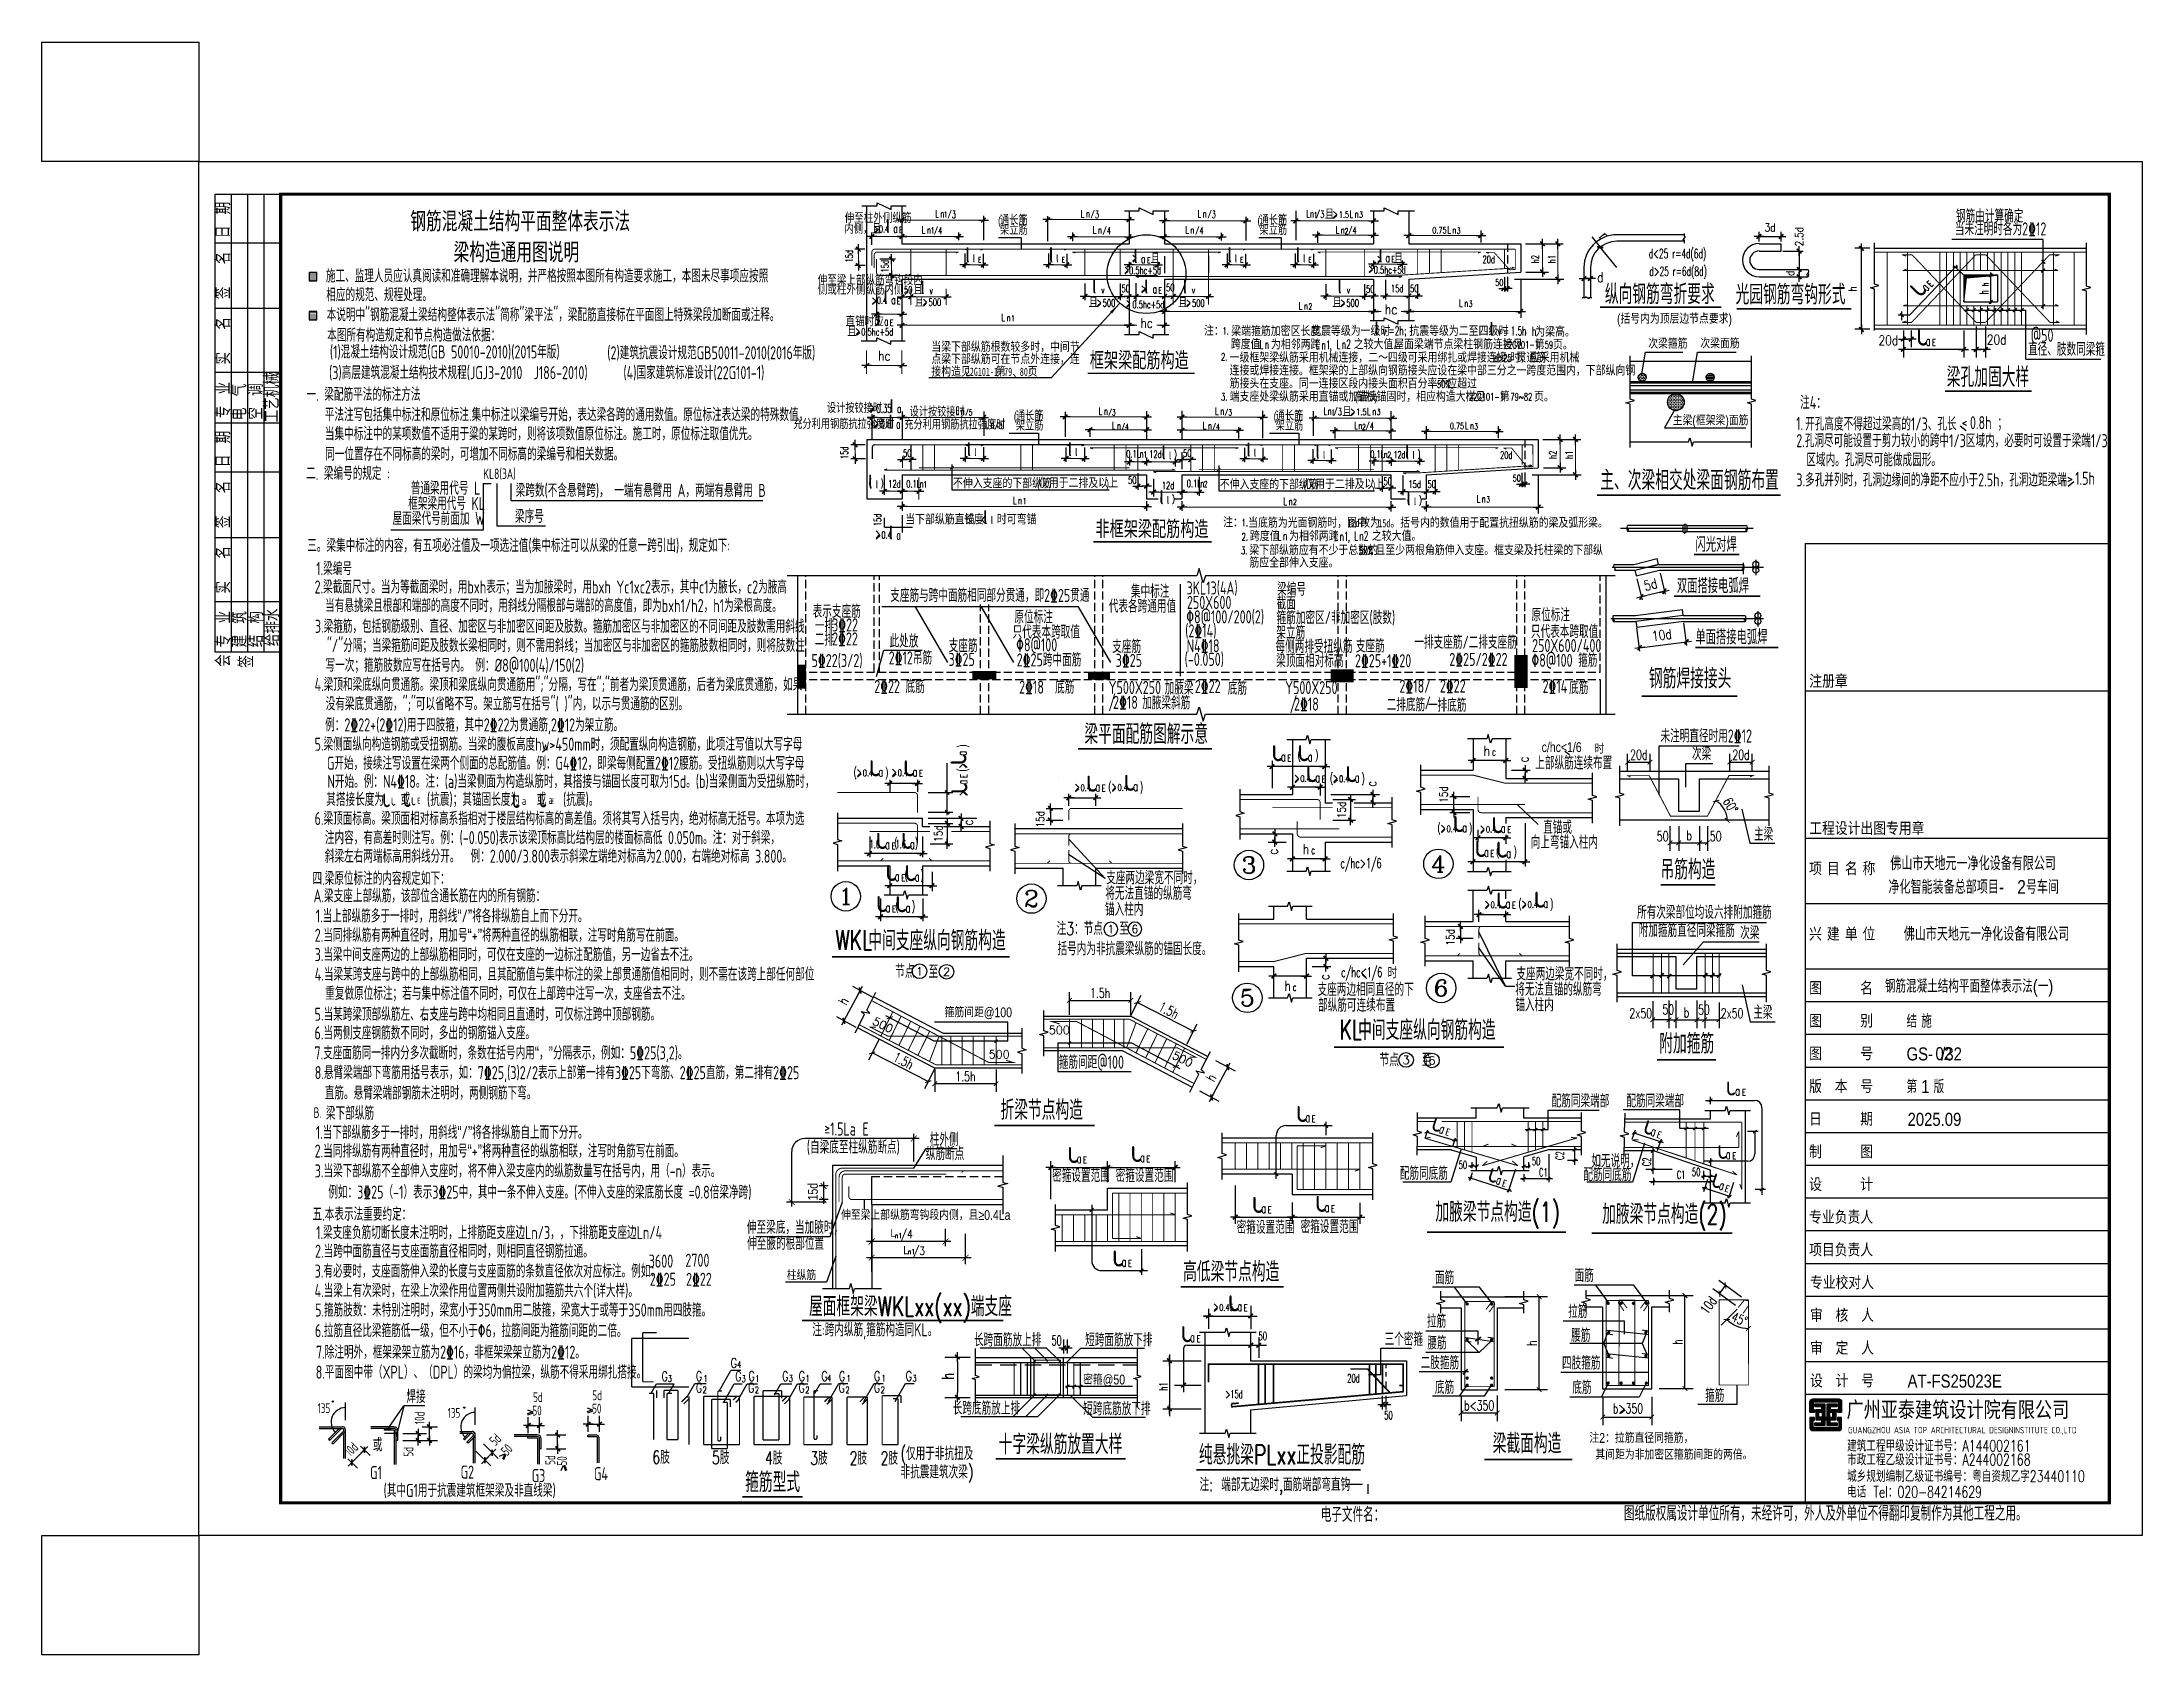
# Model space of a CAD drawing. Extents: x 250899 to 650964, y 268083 to 317384.
# Drawn here: x 379288 to 443482, y 268083 to 317384 of the extents above; entities that cross this region are included whole.
import ezdxf
from ezdxf.enums import TextEntityAlignment as Align

# ---------------------------------------------------------------- set-up
doc = ezdxf.new("R2010")
doc.units = 0
doc.header["$LTSCALE"] = 1000
doc.header["$MEASUREMENT"] = 0
for name, pattern in [('DASH', [0.35, 0.25, -0.1]), ('DASHED', [0.75, 0.5, -0.25]), ('HIDDEN', [0.375, 0.25, -0.125])]:
    doc.linetypes.add(name, pattern=pattern)
for name, color, linetype in [('13', 13, 'Continuous'), ('14', 14, 'Continuous'), ('_0', 7, 'Continuous'), ('AXIS', 3, 'Continuous'), ('AXIS_TEXT', 7, 'Continuous'), ('BAR-TEXT', 7, 'Continuous'), ('DIM', 3, 'Continuous'), ('LN2', 255, 'DASHED'), ('LP2', 2, 'Continuous'), ('OTHER', 7, 'Continuous'), ('PUB_DIM', 3, 'Continuous'), ('PUB_TEXT', 7, 'Continuous'), ('PUB_TITLE', 4, 'Continuous'), ('S-PUB-TAB', 4, 'Continuous'), ('SLABSTEE', 7, 'Continuous'), ('SYMB', 7, 'Continuous'), ('TEXT', 7, 'Continuous'), ('文字', 7, 'Continuous'), ('标注', 3, 'Continuous'), ('轮廓', 2, 'Continuous'), ('钢筋1', 1, 'Continuous')]:
    doc.layers.add(name, color=color, linetype=linetype)
doc.layers.add('Z-详图标注', color=3, linetype='Continuous', lineweight=18)
doc.styles.add('_HZTXT', font='gs_txt.shx', dxfattribs={"width": 0.8, "bigfont": 'gs_hztxt.shx'})
doc.styles.add('_SIMPLEX', font='SIMPLEX.shx', dxfattribs={"width": 0.711111})
doc.styles.add('_THZTXT', font='txt.shx', dxfattribs={"width": 0.8, "height": 400, "bigfont": 'hztxt.shx'})
doc.styles.add('_TXT', font='TXT', dxfattribs={"width": 1.028571})
doc.styles.add('BW_Rein', font='Tssdeng.shx', dxfattribs={"width": 0.7, "bigfont": 'hztxt.shx'})
doc.styles.add('COMP', font='complex', dxfattribs={"bigfont": 'hztxt'})
doc.styles.add('COMPLEX', font='COMPLEX')
doc.styles.add('DIM_FONT', font='SIMPLEX.shx', dxfattribs={"width": 0.8})
doc.styles.add('DIM_S2', font='simplex.shx', dxfattribs={"width": 0.7})
doc.styles.add('HT', font='simhei.ttf')
doc.styles.add('HTS', font='txt.shx', dxfattribs={"bigfont": 'hztxt.shx'})
doc.styles.add('HZ', font='txt', dxfattribs={"width": 0.8, "bigfont": 'hztxt'})
doc.styles.add('HZTXT', font='txt.shx', dxfattribs={"bigfont": 'hztxt.shx'})
doc.styles.add('hztxt0', font='romans.shx', dxfattribs={"bigfont": 'gbcbig0.shx'})
doc.styles.add('simplex', font='SIMPLEX.shx', dxfattribs={"width": 0.5})
doc.styles.get("Standard").update_dxf_attribs({"font": 'gbenor.shx', "bigfont": 'gbcbig0.shx'})
doc.styles.add('TSSD_Rein', font='tssdeng.shx', dxfattribs={"width": 0.7, "bigfont": 'hztxt.shx'})
doc.styles.add('宋体', font='SimSun.ttf', dxfattribs={"width": 0.7})
doc.dimstyles.new('AXIS', dxfattribs={"dimtxt": 300, "dimasz": 1, "dimexe": 250, "dimexo": 300, "dimgap": 150, "dimtad": 1, "dimdec": 0, "dimzin": 0, "dimdsep": 46, "dimtxsty": 'DIM_FONT', "dimblk": '_DIMX', "dimcen": 0.9, "dimse1": 1, "dimse2": 1, "dimclrt": 7, "dimadec": 0, "dimazin": 0, "dimtfac": 1, "dimtdec": 0, "dimtix": 1, "dimtmove": 2, "dimatfit": 3, "dimldrblk": '_DIMX', "dimfxl": 1, "dimtolj": 1, "dimtzin": 0, "dimarcsym": 0})
doc.dimstyles.new('DIM_01', dxfattribs={"dimtxt": 300, "dimasz": 1, "dimexe": 250, "dimexo": 0.0625, "dimgap": 75, "dimtad": 1, "dimdec": 0, "dimzin": 0, "dimdsep": 46, "dimtxsty": 'DIM_S2', "dimblk": 'DI', "dimblk1": 'DI', "dimblk2": 'DI', "dimsah": 1, "dimcen": 0.09, "dimadec": 0, "dimazin": 0, "dimtfac": 1, "dimtdec": 0, "dimtix": 1, "dimtofl": 0, "dimtmove": 2, "dimatfit": 3, "dimldrblk": 'DI', "dimfxl": 1, "dimtolj": 1, "dimtzin": 0, "dimarcsym": 0})
doc.dimstyles.new('DIMB', dxfattribs={"dimtxt": 300, "dimasz": 1, "dimexe": 250, "dimexo": 300, "dimgap": 150, "dimtad": 1, "dimdec": 0, "dimzin": 0, "dimdsep": 46, "dimtxsty": 'DIM_FONT', "dimblk": '_DIMX', "dimcen": 0, "dimse2": 1, "dimclrt": 7, "dimadec": 0, "dimazin": 0, "dimtfac": 1, "dimtdec": 0, "dimtix": 1, "dimtmove": 2, "dimatfit": 3, "dimldrblk": '_DIMX', "dimfxl": 1, "dimtolj": 1, "dimtzin": 0, "dimarcsym": 0})
doc.dimstyles.new('DIMN', dxfattribs={"dimtxt": 300, "dimasz": 1, "dimexe": 250, "dimexo": 300, "dimgap": 150, "dimtad": 1, "dimdec": 0, "dimzin": 0, "dimdsep": 46, "dimtxsty": 'DIM_FONT', "dimblk": '_DIMX', "dimcen": 0.9, "dimclrt": 7, "dimadec": 0, "dimazin": 0, "dimtfac": 1, "dimtdec": 0, "dimtix": 1, "dimtmove": 2, "dimatfit": 3, "dimldrblk": '_DIMX', "dimfxl": 1, "dimtolj": 1, "dimtzin": 0, "dimarcsym": 0})
doc.dimstyles.new('NORMAL', dxfattribs={"dimtxt": 300, "dimasz": 1, "dimexe": 250, "dimexo": 300, "dimgap": 150, "dimtad": 1, "dimdec": 0, "dimzin": 0, "dimdsep": 46, "dimtxsty": 'DIM_FONT', "dimblk": '_DIMX', "dimcen": -100, "dimdle": 100, "dimclrt": 7, "dimadec": 0, "dimazin": 0, "dimtfac": 0.001125, "dimtdec": 0, "dimtix": 1, "dimtmove": 2, "dimatfit": 3, "dimldrblk": '_DIMX', "dimfxl": 1, "dimtolj": 1, "dimtzin": 0, "dimarcsym": 0})
pattern_1 = [(360, (384631.684, 300548.75), (31.25, 62.5), [0, -62.5])]

msp = doc.modelspace()

# ---------------------------------------------------------------- texts
for s, height, style, width, p in [('         钢筋混凝土结构平面整体表示法', 600, 'HTS', 0.8, (386360.8, 311594.6)), ('钢筋由计算确定', 400, 'HZ', 0.7, (437796.2, 311863.7)), ('当未注明时各为2\x8412', 400, 'TSSD_Rein', 0.7, (437761.4, 311471.5)), ('              梁构造通用图说明', 600, 'HTS', 0.8, (385358, 310647.1)), ('施工、监理人员应认真阅读和准确理解本说明，并严格按照本图所有构造要求施工，本图未尽事项应按照', 400, 'BW_Rein', 0.7, (387964.2, 310034.3)), ('相应的规范、规程处理。', 400, 'BW_Rein', 0.7, (387976.5, 309457)), ('纵向钢筋弯折要求', 600, 'HZ', 0.7, (427061.3, 309373.6)), ('光园钢筋弯钩形式', 600, 'HZ', 0.7, (431057.7, 309363.5)), ('本说明中"钢筋混凝土梁结构整体表示法"简称"梁平法"，梁配筋直接标在平面图上特殊梁段加断面或注释。', 400, 'BW_Rein', 0.7, (387988.6, 308846.6)), ('本图所有构造规定和节点构造做法依据：', 400, 'BW_Rein', 0.7, (388003.9, 308225.2)), ('(1)混凝土结构设计规范(GB 50010-2010)(2015年版)', 400, 'BW_Rein', 0.7, (388086.8, 307710.5)), ('直径、肢数同梁箍', 400, 'TSSD_Rein', 0.7, (439997.9, 307794.8)), ('@50', 400, 'TSSD_Rein', 0.7, (440081, 308220.8)), ('(3)高层建筑混凝土结构技术规程(JGJ3-2010  J186-2010)', 400, 'BW_Rein', 0.7, (388061.7, 307077.9)), ('(2)建筑抗震设计规范GB50011-2010(2016年版)', 400, 'BW_Rein', 0.7, (396566, 307683.9)), ('(4)国家建筑标准设计(22G101-1)', 400, 'BW_Rein', 0.7, (397060.1, 307077.9)), ('梁孔加固大样', 600, 'HZ', 0.7, (437512.5, 306840.7)), ('一. 梁配筋平法的标注方法', 400, 'BW_Rein', 0.7, (387374, 306413.7)), ('平法注写包括集中标注和原位标注.集中标注以梁编号开始，表达梁各跨的通用数值。原位标注表达梁的特殊数值，', 400, 'BW_Rein', 0.7, (387932, 305792.9)), ('注4：', 400, 'TSSD_Rein', 0.7, (433030.1, 306164.5)), ('当集中标注中的某项数值不适用于粱的某跨时，则将该项数值原位标注。施工时，原位标注取值优先。', 400, 'BW_Rein', 0.7, (387934.7, 305208.6)), ('1.', 400, 'TSSD_Rein', 0.7, (432908.7, 305523.9)), ('开孔高度不得超过梁高的1/3、孔长', 400, 'TSSD_Rein', 0.7, (433184.7, 305509.3)), ('<', 400, 'TSSD_Rein', 0.7, (437964.7, 305567.8)), ('0.8h', 400, 'TSSD_Rein', 0.7, (438223, 305548)), ('；', 400, 'TSSD_Rein', 0.7, (439062.4, 305539.3)), ('同一位置存在不同标高的梁时，可增加不同标高的梁编号和相关数据。', 400, 'BW_Rein', 0.7, (387941.3, 304589)), ('2.孔洞尽可能设置于剪力较小的跨中1/3区域内，必要时可设置于梁端1/3', 400, 'TSSD_Rein', 0.7, (432912.2, 304998)), ('二. 梁编号的规定 :', 400, 'BW_Rein', 0.7, (387362, 303998)), ('主、次梁相交处梁面钢筋布置', 600, 'HZ', 0.7, (426921.2, 303687.1)), ('区域内。孔洞尽可能做成园形。', 400, 'TSSD_Rein', 0.7, (433220.5, 304414.9)), ('普通梁用代号 L', 400, 'BW_Rein', 0.7, (390559.3, 303546.6)), ('梁跨数(不含悬臂跨)， 一端有悬臂用 A，两端有悬臂用 B', 400, 'BW_Rein', 0.7, (393766.1, 303478.4)), ('3.多孔并列时，孔洞边缘间的净距不应小于2.5h，孔洞边距梁端', 400, 'TSSD_Rein', 0.7, (432915.4, 303800)), ('>', 400, 'TSSD_Rein', 0.7, (441191.2, 303854.8)), ('1.5h', 400, 'TSSD_Rein', 0.7, (441439.9, 303848)), ('屋面梁代号前面加 W', 400, 'BW_Rein', 0.7, (390004.5, 302620.8)), ('框架梁用代号 KL', 400, 'BW_Rein', 0.7, (390481.9, 303078.1)), ('梁序号', 400, 'BW_Rein', 0.7, (393745.7, 302683.8)), ('三。梁集中标注的内容，有五项必注值及一项选注值(集中标注可以从梁的任意一跨引出)，规定如下:', 400, 'TSSD_Rein', 0.7, (387394.6, 301795.6)), ('闪光对焊', 450, 'HZ', 0.7, (429831.9, 301801)), ('1.梁编号', 400, 'TSSD_Rein', 0.7, (387670.4, 301086.6)), ('2.梁截面尺寸。当为等截面梁时，用bxh表示；当为加腋梁时，用bxh Yc1xc2表示，其中c1为腋长，c2为腋高', 400, 'TSSD_Rein', 0.7, (387620.2, 300526.8)), ('支座筋与跨中面筋相同部分贯通，即2\x8425贯通', 400, 'TSSD_Rein', 0.7, (405216.5, 300269.5)), ('集中标注', 400, 'TSSD_Rein', 0.7, (412575.2, 300391.5)), ('3KL13(4A)', 400, 'TSSD_Rein', 0.7, (414274.5, 300496.2)), ('250X600', 400, 'TSSD_Rein', 0.7, (414286.1, 300054.3)), ('截面', 400, 'TSSD_Rein', 0.7, (417028.4, 300030.3)), ('梁编号', 400, 'TSSD_Rein', 0.7, (417044.3, 300461)), ('双面搭接电弧焊', 450, 'HZ', 0.7, (429264.6, 300537.3)), ('当有悬挑梁且根部和端部的高度不同时，用斜线分隔根部与端部的高度值，即为bxh1/h2，h1为梁根高度。', 400, 'TSSD_Rein', 0.7, (387942.3, 299957.7)), ('表示支座筋', 400, 'TSSD_Rein', 0.7, (402846, 299780.4)), ('原位标注', 400, 'TSSD_Rein', 0.7, (409011.7, 299608.3)), ('代表各跨通用值', 400, 'TSSD_Rein', 0.7, (411899.6, 299938.3)), ('\x828@100/200(2)', 400, 'TSSD_Rein', 0.7, (414264.6, 299613.9)), ('箍筋加密区/非加密区(肢数)', 400, 'TSSD_Rein', 0.7, (417027.9, 299588)), ('原位标注', 400, 'TSSD_Rein', 0.7, (424819.9, 299671.4)), ('3.梁箍筋，包括钢筋级别、直径、加密区与非加密区间距及肢数。箍筋加密区与非加密区的不同间距及肢数需用斜线', 400, 'TSSD_Rein', 0.7, (387630.4, 299323)), ('"/"分隔；当梁箍筋间距及肢数长梁相同时，则不需用斜线；当加密区与非加密区的箍筋肢数相同时，则将肢数注', 400, 'TSSD_Rein', 0.7, (387995.4, 298738.6)), ('一排', 400, 'TSSD_Rein', 0.7, (402910.7, 299343.4)), ('二排', 400, 'TSSD_Rein', 0.7, (402908.2, 298925.8)), ('3\x8422', 400, 'TSSD_Rein', 0.7, (403440.1, 299367)), ('2\x8422', 400, 'TSSD_Rein', 0.7, (403440.1, 298939.7)), ('此处放', 400, 'TSSD_Rein', 0.7, (405197.3, 298874.3)), ('支座筋', 400, 'TSSD_Rein', 0.7, (407004.6, 298731.6)), ('只代表本跨取值', 400, 'TSSD_Rein', 0.7, (408957, 299151.1)), ('\x828@100', 400, 'TSSD_Rein', 0.7, (409064, 298757.6)), ('支座筋', 400, 'TSSD_Rein', 0.7, (412003, 298709.1)), ('(2\x8414)', 400, 'TSSD_Rein', 0.7, (414233.5, 299187)), ('每侧两排受扭纵筋', 400, 'TSSD_Rein', 0.7, (416996.2, 298709.5)), ('架立筋', 400, 'TSSD_Rein', 0.7, (417021.1, 299137.8)), ('支座筋', 400, 'HZ', 0.7, (419448.4, 298722.9)), ('一排支座筋/二排支座筋', 400, 'TSSD_Rein', 0.7, (421238.5, 298836.1)), ('只代表本跨取值', 400, 'TSSD_Rein', 0.7, (424803.2, 299164)), ('单面搭接电弧焊', 450, 'HZ', 0.7, (429828.6, 298970.1)), ('写一次；箍筋肢数应写在括号内。 例：%%c8@100(4)/150(2)', 400, 'TSSD_Rein', 0.7, (387955.5, 298133.9)), ('5\x8422(3/2)', 400, 'TSSD_Rein', 0.7, (402811.6, 298278.4)), ('2\x8412吊筋', 400, 'TSSD_Rein', 0.7, (405170, 298358.6)), ('3\x8425', 400, 'TSSD_Rein', 0.7, (406998.3, 298312.1)), ('2\x8425跨中面筋', 400, 'TSSD_Rein', 0.7, (409082.8, 298297.5)), ('3\x8425', 400, 'TSSD_Rein', 0.7, (412109.8, 298283.2)), ('(-0.050)', 400, 'TSSD_Rein', 0.7, (414216, 298314.9)), ('N4\x8418', 400, 'TSSD_Rein', 0.7, (414276.4, 298729.3)), ('梁顶面相对标高', 400, 'TSSD_Rein', 0.7, (417015.4, 298271.4)), ('2\x8425+1\x8420', 400, 'TSSD_Rein', 0.7, (419423.7, 298273.2)), ('2\x8425/2\x8422', 400, 'TSSD_Rein', 0.7, (422307.8, 298313)), ('\x828@100 箍筋', 400, 'TSSD_Rein', 0.7, (424816.6, 298285.3)), ('250X600/400', 400, 'TSSD_Rein', 0.7, (424837.5, 298737.2)), ('4.梁顶和梁底纵向贯通筋。梁顶和梁底纵向贯通筋用";"分隔，写在";"前者为梁顶贯通筋，后者为梁底贯通筋，如果', 400, 'TSSD_Rein', 0.7, (387619.8, 297543.7)), ('2\x8422 底筋', 400, 'TSSD_Rein', 0.7, (404727, 297483)), ('2\x8418  底筋', 400, 'TSSD_Rein', 0.7, (409157.9, 297466)), ('加腋梁', 400, 'TSSD_Rein', 0.7, (413605.9, 297436.4)), ('2\x8422', 400, 'TSSD_Rein', 0.7, (414528.6, 297484.2)), ('底筋', 400, 'TSSD_Rein', 0.7, (415534.5, 297432.7)), ('2\x8418/', 400, 'TSSD_Rein', 0.7, (420783.2, 297494)), ('2\x8422', 400, 'TSSD_Rein', 0.7, (422019.4, 297497.8)), ('2\x8414', 400, 'TSSD_Rein', 0.7, (425157.6, 297485.8)), ('底筋', 400, 'TSSD_Rein', 0.7, (425968.7, 297450.5)), ('钢筋焊接接头', 600, 'HZ', 0.7, (428409.5, 297626.3)), ('没有梁底贯通筋，";"可以省略不写。架立筋写在括号"( )"内，以示与贯通筋的区别。', 400, 'TSSD_Rein', 0.7, (387959.9, 296955.7)), ('Y500X250', 400, 'TSSD_Rein', 0.7, (411894, 297454.9)), ('/', 350, 'HZTXT', 0.6, (411901.3, 297057.7)), ('2\x8418', 400, 'TSSD_Rein', 0.7, (412029.4, 297000.4)), ('加腋梁斜筋', 400, 'TSSD_Rein', 0.7, (412919.1, 296985)), ('Y500X250', 400, 'TSSD_Rein', 0.7, (417289.2, 297451)), ('/', 350, 'HZTXT', 0.6, (417441.9, 296993.8)), ('2\x8418', 400, 'TSSD_Rein', 0.7, (417560.3, 296946.7)), ('二排底筋', 400, 'TSSD_Rein', 0.7, (420391.1, 296926)), ('/', 400, 'TSSD_Rein', 0.7, (421552.4, 296982.7)), ('一排底筋', 400, 'TSSD_Rein', 0.7, (421654.9, 296912.6)), ('例：2\x8422+(2\x8412)用于四肢箍，其中2\x8422为贯通筋,2\x8412为架立筋。', 400, 'TSSD_Rein', 0.7, (387943.6, 296312.3)), ('梁平面配筋图解示意', 600, 'HZ', 0.7, (411151.8, 295927.5)), ('5.梁侧面纵向构造钢筋或受扭钢筋。当梁的腹板高度hw>450mm时，须配置纵向构造钢筋，此项注写值以大写字母 ', 400, 'TSSD_Rein', 0.7, (387621.3, 295720.7)), ('未注明直径时用2\x8412', 400, 'TSSD_Rein', 0.7, (428762.7, 295972.1)), ('G开始，接续注写设置在梁两个侧面的总配筋值。例：G4\x8412，即梁每侧配置2\x8412腰筋。受扭纵筋则以大写字母', 400, 'TSSD_Rein', 0.7, (387997.3, 295139.9)), ('上部纵筋连续布置', 400, 'TSSD_Rein', 0.7, (424934.7, 295147.1)), ('次梁', 400, 'HZ', 0.7, (429726.6, 295427.8)), ('N开始。例：N4\x8418。注：(a)当梁侧面为构造纵筋时，其搭接与锚固长度可取为15d。(b)当梁侧面为受扭纵筋时，', 400, 'TSSD_Rein', 0.7, (388010.4, 294584.1)), ('其搭接长度为   或   (抗震)；其锚固长度为   或   (抗震)。', 400, 'TSSD_Rein', 0.7, (387977, 294032.5)), ('6.梁顶面标高。梁顶面相对标高系指相对于楼层结构标高的高差值。须将其写入括号内，绝对标高无括号。本项为选', 400, 'TSSD_Rein', 0.7, (387621.4, 293450.1)), ('直锚或', 400, 'TSSD_Rein', 0.7, (425174.7, 293181.3)), ('主梁', 400, 'HZ', 0.7, (431621, 292968)), ('斜梁左右两端标高用斜线分开。  例：2.000/3.800表示斜梁左端绝对标高为2.000，右端绝对标高 3.800。', 400, 'TSSD_Rein', 0.7, (387933.5, 292297.6)), ('注内容，有高差时则注写。例：(-0.050)表示该梁顶标高比结构层的楼面标高低 0.050m。注：对于斜梁，', 400, 'TSSD_Rein', 0.7, (387935.1, 292863.8)), ('向上弯锚入柱内', 400, 'TSSD_Rein', 0.7, (424795.9, 292724.5)), ('支座两边梁宽不同时，', 400, 'TSSD_Rein', 0.7, (411820.2, 291638.5)), ('吊筋构造', 600, 'HZ', 0.7, (428763, 291786)), ('四.梁原位标注的内容规定如下：', 400, 'TSSD_Rein', 0.7, (387555.7, 291619.4)), ('A.梁支座上部纵筋，该部位含通长筋在内的所有钢筋：', 400, 'TSSD_Rein', 0.7, (387589.7, 291087.7)), ('将无法直锚的纵筋弯', 400, 'TSSD_Rein', 0.7, (411791.8, 291162.9)), ('1.当上部纵筋多于一排时，用斜线“/”将各排纵筋自上而下分开。', 400, 'TSSD_Rein', 0.7, (387656.5, 290471)), ('锚入柱内', 400, 'HZ', 0.7, (411781, 290673.4)), ('所有次梁部位均设六排附加箍筋', 400, 'HZ', 0.7, (428045.1, 290582)), ('2.当同排纵筋有两种直径时，用加号“+”将两种直径的纵筋相联，注写时角筋写在前面。', 400, 'TSSD_Rein', 0.7, (387624.3, 289881.6)), ('WKL', 600, 'HZ', 0.7, (403543.4, 289638.6)), ('中间支座纵向钢筋构造', 600, 'HZ', 0.7, (404545.9, 289616.2)), ('注3：节点  至', 400, 'HZ', 0.7, (410301.9, 290086.2)), ('附加箍筋直径同梁箍筋', 400, 'HZ', 0.7, (428096.8, 290028.3)), ('次梁', 400, 'HZ', 0.7, (431200.9, 289955.1)), ('3.当梁中间支座两边的上部纵筋相同时，可仅在支座的一边标注配筋值，另一边省去不注。', 400, 'TSSD_Rein', 0.7, (387623, 289289.6)), ('括号内为非抗震梁纵筋的锚固长度。', 400, 'HZ', 0.7, (410331, 289469.7)), ('4.当梁某跨支座与跨中的上部纵筋相同，且其配筋值与集中标注的梁上部贯通筋值相同时，则不需在该跨上部任何部位', 400, 'TSSD_Rein', 0.7, (387624.6, 288688.7)), ('节点', 400, 'HZTXT', 0.6, (405365.5, 288779.5)), ('至', 400, 'HZTXT', 0.6, (406387.5, 288770.6)), ('时', 350, 'HZTXT', 0.8, (420419.5, 288761.7)), ('支座两边梁宽不同时，', 400, 'TSSD_Rein', 0.7, (424357.1, 288699.3)), ('重复做原位标注；若与集中标注值不同时，可仅在上部跨中注写一次，支座省去不注。', 400, 'TSSD_Rein', 0.7, (387945.1, 288102.9)), ('支座两边相同直径的下', 400, 'TSSD_Rein', 0.7, (418279.2, 288225.3)), ('将无法直锚的纵筋弯', 400, 'TSSD_Rein', 0.7, (424321.8, 288229.9)), ('5.当某跨梁顶部纵筋左、右支座与跨中均相同且直通时，可仅标注跨中顶部钢筋。', 400, 'TSSD_Rein', 0.7, (387620.9, 287466.7)), ('部纵筋可连续布置', 400, 'TSSD_Rein', 0.7, (418295.9, 287744)), ('锚入柱内', 400, 'TSSD_Rein', 0.7, (424325, 287753.7)), ('主梁', 400, 'HZ', 0.7, (431600, 287526.5)), ('6.当两侧支座钢筋数不同时，多出的钢筋锚入支座。', 400, 'TSSD_Rein', 0.7, (387618.5, 286896.3)), ('，', 320, 'TSSD_Rein', 0.7, (390912.8, 287468.1)), ('KL', 600, 'HZ', 0.7, (418950.1, 286899.6)), ('中间支座纵向钢筋构造', 600, 'HZ', 0.7, (419520.5, 286882)), ('附加箍筋', 600, 'HZ', 0.7, (428723.9, 286465.3)), ('7.支座面筋同一排内分多次截断时，条数在括号内用“，”分隔表示，例如：5\x8425(3,2)。', 400, 'TSSD_Rein', 0.7, (387617.8, 286287.4)), ('箍筋间距@100', 400, 'TSSD_Rein', 0.7, (410369, 286002.6)), ('节点   至', 400, 'HZTXT', 0.6, (420167.2, 286073.5)), ('8.悬臂梁端部下弯筋用括号表示，如：7\x8425,(3)2/2表示上部第一排有3\x8425下弯筋、2\x8425直筋，第二排有2\x8425', 400, 'TSSD_Rein', 0.7, (387624.8, 285682.4)), ('直筋。悬臂梁端部钢筋未注明时，两侧钢筋下弯。', 400, 'TSSD_Rein', 0.7, (387930.9, 285060.6)), ('折梁节点构造', 600, 'HZ', 0.7, (408587.5, 284439)), ('配筋同梁端部', 400, 'TSSD_Rein', 0.7, (425434.8, 284818.1)), ('配筋同梁端部', 400, 'TSSD_Rein', 0.7, (427719.2, 284818.1)), ('梁下部纵筋', 400, 'TSSD_Rein', 0.7, (387968.2, 284441.8)), ('1.当下部纵筋多于一排时，用斜线“/”将各排纵筋自上而下分开。', 400, 'TSSD_Rein', 0.7, (387657.5, 283855.6)), ('(自梁底至柱纵筋断点)', 400, 'TSSD_Rein', 0.7, (402666, 283405)), ('≥1.5La', 400, 'TSSD_Rein', 0.7, (403198.7, 283959.8)), ('E', 400, 'TSSD_Rein', 0.7, (404369.1, 283959)), ('柱外侧', 400, 'TSSD_Rein', 0.7, (406424.2, 283642.8)), ('2.当同排纵筋有两种直径时，用加号“+”将两种直径的纵筋相联，注写时角筋写在前面。', 400, 'TSSD_Rein', 0.7, (387622.3, 283286.5)), ('3.当梁下部纵筋不全部伸入支座时，将不伸入梁支座内的纵筋数量写在括号内，用（-n）表示。', 400, 'TSSD_Rein', 0.7, (387625.5, 282678.8)), ('纵筋断点', 400, 'TSSD_Rein', 0.7, (406302.5, 283206.5)), ('如无说明，', 400, 'TSSD_Rein', 0.7, (426648.5, 282983.3)), ('例如：3\x8425（-1）表示3\x8425中，其中一条不伸入支座。(不伸入支座的梁底筋长度 =0.8倍梁净跨)', 400, 'TSSD_Rein', 0.7, (388040.1, 282030.4)), ('密箍设置范围', 400, 'TSSD_Rein', 0.7, (410166, 282536.4)), ('密箍设置范围', 400, 'TSSD_Rein', 0.7, (412108.3, 282536.4)), ('加腋梁节点构造(1)', 600, 'HZ', 0.7, (421881, 281321.1)), ('加腋梁节点构造(2)', 600, 'HZ', 0.7, (426979.1, 281253.1)), ('五.本表示法重要约定：', 400, 'TSSD_Rein', 0.7, (387557.9, 281356.8)), ('1.梁支座负筋切断长度未注明时，上排筋距支座边Ln/3，，下排筋距支座边Ln/4', 400, 'TSSD_Rein', 0.7, (387668.3, 280793.4)), ('伸至梁底，当加腋时，', 400, 'TSSD_Rein', 0.7, (400836.6, 280953.3)), ('密箍设置范围', 400, 'TSSD_Rein', 0.7, (415807.2, 280957.6)), ('密箍设置范围', 400, 'TSSD_Rein', 0.7, (417763.2, 280971.3)), ('2.当跨中面筋直径与支座面筋直径相同时，则相同直径钢筋拉通。', 400, 'TSSD_Rein', 0.7, (387634.6, 280224.2)), ('伸至腋的根部位置', 400, 'TSSD_Rein', 0.7, (400843.8, 280462.3)), ('L', 250, '_HZTXT', 0.8, (405226.6, 280854.8)), ('n1', 150, 'DIM_FONT', 0.8, (405356.3, 280822.9)), ('/4', 250, 'DIM_FONT', 0.8, (405545.5, 280822.9)), ('L', 250, '_HZTXT', 0.8, (405618.6, 280333.4)), ('/3', 250, 'DIM_FONT', 0.8, (405915.3, 280309.9)), ('3.有必要时，支座面筋伸入梁的长度与支座面筋的条数直径依次对应标注。例如：', 400, 'TSSD_Rein', 0.7, (387623.3, 279616.6)), ('3600', 400, 'TSSD_Rein', 0.7, (397834.8, 279921.6)), ('2700', 400, 'TSSD_Rein', 0.7, (398955.3, 279947.6)), ('n1', 150, 'DIM_FONT', 0.8, (405754.2, 280333.4)), ('高低梁节点构造', 600, 'HZ', 0.7, (414170.2, 279495.5)), ('面筋', 400, 'TSSD_Rein', 0.7, (426135.7, 279484.7)), ('4.当梁上有次梁时，在梁上次梁作用位置两侧共设附加箍筋共六个(详大样)。', 400, 'TSSD_Rein', 0.7, (387619.7, 279018.8)), ('2\x8425', 400, 'TSSD_Rein', 0.7, (397867.2, 279366.6)), ('2\x8422', 400, 'TSSD_Rein', 0.7, (398975.7, 279366.6)), ('面筋', 400, 'TSSD_Rein', 0.7, (421867.4, 279415.1)), ('5.箍筋肢数：未特别注明时，梁宽小于350mm用二肢箍，梁宽大于或等于350mm用四肢箍。', 400, 'TSSD_Rein', 0.7, (387634.8, 278425.8)), ('屋面框架梁WKLxx(xx)端支座', 600, 'HZ', 0.7, (402733.2, 278436.1)), ('拉筋', 400, 'TSSD_Rein', 0.7, (425939.8, 278383.6)), ('6.拉筋直径比梁箍筋低一级，但不小于\x826，拉筋间距为箍筋间距的二倍。', 400, 'TSSD_Rein', 0.7, (387631.1, 277796.3)), ('注:跨内纵筋,箍筋构造同KL。', 400, 'TSSD_Rein', 0.7, (402833.1, 277822.3)), ('三个密箍', 400, 'TSSD_Rein', 0.7, (420329.8, 277536.2)), ('拉筋', 400, 'TSSD_Rein', 0.7, (421623.4, 278082.3)), ('腰筋', 400, 'TSSD_Rein', 0.7, (426032, 277652.4)), ('7.除注明外，框架梁架立筋为2\x8416，非框架梁架立筋为2\x8412。', 400, 'TSSD_Rein', 0.7, (387663, 277138.6)), ('腰筋', 400, 'TSSD_Rein', 0.7, (421635.4, 277419)), ('8.平面图中带（XPL）、（DPL）的梁均为偏拉梁，纵筋不得采用绑扎搭接。', 400, 'TSSD_Rein', 0.7, (387655.2, 276527.8)), ('4', 200, 'HZTXT', 0.7, (400535.8, 276861.9)), ('二肢箍筋', 400, 'TSSD_Rein', 0.7, (421431, 276814.6)), ('四肢箍筋', 400, 'TSSD_Rein', 0.7, (425750.5, 276807.7)), ('焊接', 400, 'TSSD_Rein', 0.7, (390425.3, 275782.7)), ('3', 200, 'HZTXT', 0.7, (398415.3, 276428.7)), ('2', 200, 'HZTXT', 0.7, (399481, 276083.9)), ('1', 200, 'HZTXT', 0.7, (399506.3, 276436.5)), ('3', 200, 'HZTXT', 0.7, (400674.6, 276422.9)), ('2', 200, 'HZTXT', 0.7, (401079, 276083.9)), ('1', 200, 'HZTXT', 0.7, (401094.1, 276434.7)), ('3', 200, 'HZTXT', 0.7, (402116.5, 276435.2)), ('2', 200, 'HZTXT', 0.7, (402621, 276083.9)), ('1', 200, 'HZTXT', 0.7, (402629.8, 276435.7)), ('4', 200, 'HZTXT', 0.7, (403292, 276444.9)), ('2', 200, 'HZTXT', 0.7, (403847, 276083.9)), ('1', 200, 'HZTXT', 0.7, (403880.7, 276437.9)), ('2', 200, 'HZTXT', 0.7, (404925, 276083.9)), ('1', 200, 'HZTXT', 0.7, (404952.1, 276439.9)), ('3', 200, 'HZTXT', 0.7, (405894.1, 276438.7)), ('底筋', 400, 'TSSD_Rein', 0.7, (421868.2, 276063.2)), ('底筋', 400, 'TSSD_Rein', 0.7, (426067.2, 276058.2)), ('箍筋', 400, 'TSSD_Rein', 0.7, (430126.4, 275815.2)), ('十字梁纵筋放置大样', 600, 'HZ', 0.7, (408532.7, 274220.2)), ('梁截面构造', 600, 'HZ', 0.7, (423633.5, 274245.4)), ('或', 400, 'TSSD_Rein', 0.7, (389398.3, 274307.3)), ('6肢', 400, 'HZ', 0.7, (397945, 273926.5)), ('5肢', 400, 'HZ', 0.7, (399767.7, 273917)), ('4肢', 400, 'HZ', 0.7, (401386.1, 273902)), ('3肢', 400, 'HZ', 0.7, (402770, 273898.1)), ('2肢', 400, 'HZ', 0.7, (403975.5, 273898.1)), ('2肢', 400, 'HZ', 0.7, (404920.5, 273898.1)), ('(仅用于非抗扭及', 400, 'HZ', 0.7, (405532.2, 274042.5)), ('纯悬挑梁PLxx正投影配筋', 600, 'HZ', 0.7, (414653.9, 273902.1)), ('G1', 400, 'TSSD_Rein', 0.7, (389317.8, 273459.3)), ('G2', 400, 'TSSD_Rein', 0.7, (392085.6, 273471)), ('G3', 400, 'TSSD_Rein', 0.7, (394257, 273366.2)), ('G4', 400, 'TSSD_Rein', 0.7, (396159.9, 273424.4)), ('箍筋型式', 600, 'HZ', 0.7, (400781.1, 273063.9)), ('非抗震建筑次梁)', 400, 'HZ', 0.7, (405532.2, 273476.6)), ('注: 端部无边梁时,面筋端部弯直钩 ', 400, 'HZ', 0.7, (414673.1, 273093))]:
    msp.add_text(s, height=height, rotation=360, dxfattribs=dict(style=style, width=width)).set_placement(p)
at = {"color": 2, "style": 'simplex', "width": 0.6}
msp.add_text(')', height=256, rotation=360, dxfattribs=at).set_placement((405974.9, 292780.5))
at = {"color": 7, "style": 'simplex', "width": 0.6}
for p in [(422723.8, 282938.3), (424960, 283051.7), (429853.1, 282718)]:
    msp.add_text('50', height=250, rotation=360, dxfattribs=at).set_placement(p, align=Align.CENTER)
for s, rotation, p in [('C2', 90, (425812.5, 283212.1)), ('C1', 360, (425050, 282712)), ('50', 360, (416477.7, 277707.5)), ('h1', 90, (413689.4, 276165.1)), ('>15d', 360, (415458.6, 275932.1)), ('20d', 360, (419186.8, 276415.6)), ('50', 360, (420318.1, 275284.8))]:
    msp.add_text(s, height=250, rotation=rotation, dxfattribs=at).set_placement(p)
at = {"style": 'TSSD_Rein', "width": 0.7}
for s, p in [('配筋同底筋', (421528.7, 282604.9)), ('配筋同底筋', (427138.6, 282565.9)), ('长跨面筋放上排', (408807.4, 277512.9)), ('短跨面筋放下排', (412204.8, 277512.9)), ('长跨底筋放上排', (408156.1, 275425.1)), ('短跨底筋放下排', (412145.1, 275411.1)), ('(其中G1用于抗震建筑框架梁及非直线梁)', (392360.5, 272912.4))]:
    msp.add_text(s, height=400, rotation=360, dxfattribs=at).set_placement(p, align=Align.CENTER)
at = {"color": 7, "linetype": 'ByBlock', "char_height": 250, "attachment_point": 5, "rotation": 333.453246, "style": 'HZTXT'}
for insert in [(404992.9, 287340.6), (414155.4, 286295.3)]:
    msp.add_mtext('\\A1;500', dxfattribs=dict(at, insert=insert))
at = {"color": 0, "linetype": 'ByBlock', "char_height": 250, "attachment_point": 5, "style": 'HZTXT'}
for insert in [(410386.9, 287186.4), (408547.4, 286442.5)]:
    msp.add_mtext('\\A1;500', dxfattribs=dict(at, insert=insert))
at = {"layer": '13', "color": 7, "style": '_HZTXT', "width": 0.85}
for s, p in [('钢筋混凝土结构平面整体表示法(一)', (435622, 288326.8)), ('02', (437168.5, 286264.5))]:
    msp.add_text(s, height=400, dxfattribs=at).set_placement(p)
at = {"layer": 'LN2', "style": 'HZTXT', "width": 0.7}
for p in [(398226, 276450.5), (399276.8, 276455.4), (400341.1, 276858.2), (400479.9, 276451.7), (400884.6, 276455.9), (401914.8, 276454.3), (402420.2, 276453.9), (403112.6, 276455.8), (403649.7, 276453.6), (404721.1, 276455.6), (405692.2, 276455.6), (399275.5, 276103.6), (400873.5, 276103.6), (402415.5, 276103.6), (403641.5, 276103.6), (404719.5, 276103.6)]:
    msp.add_text('G', height=300, rotation=360, dxfattribs=at).set_placement(p)
at = {"layer": 'PUB_DIM', "style": 'HZTXT', "width": 0.7}
msp.add_text('h', height=360, rotation=90, dxfattribs=at).set_placement((407158.3, 276500.2))
at = {"layer": 'PUB_TEXT'}
for s, height, rotation, style, width, p in [('d<25 r=4d(6d)', 280, 360, 'simplex', 0.6, (428405, 310777.4)), ('d>25 r=6d(8d)', 280, 360, 'simplex', 0.6, (428422.8, 310235.5)), ('E', 200, 46.273984, 'simplex', 0.6, (437035.4, 309883.5)), ('ι', 700, 46.273984, 'HZTXT', 0.8, (436692.8, 309532)), (' a', 300, 46.273984, 'simplex', 0.6, (436815.2, 309653.3)), ('   h', 280, 90, 'simplex', 0.6, (438791.4, 309288.3)), ('h', 200, 90, 'simplex', 0.6, (438791.5, 309913)), ('(括号内为顶层边节点要求)', 300, 360, '_HZTXT', 0.8, (427433.3, 308775.6)), ('次梁箍筋', 300, 360, '_HZTXT', 0.8, (428388.6, 308013.5)), ('次梁面筋', 300, 360, '_HZTXT', 0.8, (429982.2, 308020.9)), ('ι', 700, 360, 'HZTXT', 0.8, (436575.7, 308104.2)), (' a', 300, 360, 'simplex', 0.6, (436748, 308099.7)), ('E', 200, 360, 'simplex', 0.6, (437066.6, 308099.6)), ('主梁(框架梁)面筋', 300, 360, '_HZTXT', 0.8, (429137.9, 305668.7)), ('KL8(3A)', 320, 360, 'BW_Rein', 0.7, (392776.4, 304027.4)), ('c/hc<1/6', 300, 360, '_HZTXT', 0.8, (425130.3, 295681.5)), ('时', 300, 360, '_HZTXT', 0.8, (426742.4, 295630.2)), ('ι', 700, 360, 'HZTXT', 0.8, (404560.5, 294937)), ('ι', 700, 360, 'HZTXT', 0.8, (405605.4, 294937)), ('ι', 700, 90, 'HZTXT', 0.8, (407547.6, 295273.6)), (')', 256, 90, 'simplex', 0.6, (407556, 295817.6)), ('>', 240, 90, 'simplex', 0.6, (407537.9, 295183.2)), (' a', 300, 90, 'simplex', 0.6, (407552.1, 295445.9)), ('ι', 700, 360, 'HZTXT', 0.8, (416864.7, 295399.3)), (' a', 300, 360, 'simplex', 0.6, (417037, 295394.7)), ('E', 200, 360, 'simplex', 0.6, (417355.5, 295394.7)), ('(', 256, 360, 'simplex', 0.6, (417672.2, 295469.4)), ('ι', 700, 360, 'HZTXT', 0.8, (417658.6, 295400.1)), (' a', 300, 360, 'simplex', 0.6, (417858.7, 295391.4)), (')', 256, 360, 'simplex', 0.6, (418208.8, 295463.7)), ('c', 240, 360, 'simplex', 0.6, (423614.8, 295567.2)), ('(', 256, 360, 'simplex', 0.6, (404098.5, 294938.5)), ('>', 240, 360, 'simplex', 0.6, (404195.6, 294946.6)), ('0.4', 200, 360, 'simplex', 0.6, (404376.7, 294940.5)), (' a', 300, 360, 'simplex', 0.6, (404732.8, 294932.4)), (')', 256, 360, 'simplex', 0.6, (405064.4, 294928.6)), ('>', 240, 360, 'simplex', 0.6, (405265.4, 294950.8)), ('0.4', 200, 360, 'simplex', 0.6, (405446.5, 294944.7)), (' a', 300, 360, 'simplex', 0.6, (405777.6, 294932.4)), ('E', 200, 360, 'simplex', 0.6, (406096.2, 294932.4)), ('ι', 700, 90, 'HZTXT', 0.8, (407575, 294393.1)), ('(', 256, 90, 'simplex', 0.6, (407546, 295086.1)), ('E', 200, 90, 'simplex', 0.6, (407568.1, 294883.9)), (' a', 300, 90, 'simplex', 0.6, (407568.1, 294565.3)), ('>', 240, 360, 'simplex', 0.6, (410853.9, 294492.8)), ('0.4', 200, 360, 'simplex', 0.6, (411035.1, 294486.7)), ('ι', 700, 360, 'HZTXT', 0.8, (411193.9, 294467.5)), (' a', 300, 360, 'simplex', 0.6, (411366.1, 294474.4)), ('E', 200, 360, 'simplex', 0.6, (411684.7, 294474.4)), ('(', 256, 360, 'simplex', 0.6, (411886.9, 294496.5)), ('>', 240, 360, 'simplex', 0.6, (411984, 294504.6)), ('0.4', 200, 360, 'simplex', 0.6, (412165.1, 294498.5)), ('ι', 700, 360, 'HZTXT', 0.8, (412349, 294495)), (' a', 300, 360, 'simplex', 0.6, (412521.2, 294490.4)), (')', 256, 360, 'simplex', 0.6, (412852.9, 294486.6)), ('>', 240, 360, 'simplex', 0.6, (417573.4, 294773.4)), ('0.4', 200, 360, 'simplex', 0.6, (417754.5, 294767.3)), ('ι', 700, 360, 'HZTXT', 0.8, (417913.3, 294759.6)), (' a', 300, 360, 'simplex', 0.6, (418085.6, 294755)), ('E', 200, 360, 'simplex', 0.6, (418404.1, 294755)), ('(', 256, 360, 'simplex', 0.6, (418660.3, 294761.1)), ('>', 240, 360, 'simplex', 0.6, (418757.4, 294769.2)), ('0.4', 200, 360, 'simplex', 0.6, (418938.5, 294763.1)), ('ι', 700, 360, 'HZTXT', 0.8, (419122.3, 294759.6)), (' a', 300, 360, 'simplex', 0.6, (419294.6, 294755)), (')', 256, 360, 'simplex', 0.6, (419626.3, 294751.2)), ('ι', 600, 360, 'TSSD_Rein', 0.7, (389687.4, 293993.7)), ('ι', 350, 360, 'TSSD_Rein', 0.7, (389951.6, 294043.4)), ('ι', 600, 360, 'TSSD_Rein', 0.7, (390316.5, 293999.6)), ('ι', 350, 360, 'TSSD_Rein', 0.7, (390566.9, 294051.3)), ('E', 180, 360, 'TSSD_Rein', 0.7, (390756.5, 294107.3)), ('ι', 600, 360, 'TSSD_Rein', 0.7, (393650.3, 293970.9)), (' a', 250, 360, 'TSSD_Rein', 0.7, (393838, 294065.1)), ('ι', 600, 360, 'TSSD_Rein', 0.7, (394468.5, 293989)), (' a', 250, 360, 'TSSD_Rein', 0.7, (394648.6, 294095.1)), ('E', 160, 360, 'TSSD_Rein', 0.7, (394860.4, 294098.7)), ('>', 240, 90, 'simplex', 0.6, (407549.7, 294339)), ('(', 256, 360, 'simplex', 0.6, (421946.8, 293234.8)), ('>', 240, 360, 'simplex', 0.6, (422043.9, 293242.9)), ('0.4', 200, 360, 'simplex', 0.6, (422225, 293236.8)), ('ι', 700, 360, 'HZTXT', 0.8, (422408.8, 293233.3)), (' a', 300, 360, 'simplex', 0.6, (422581.1, 293228.7)), (')', 256, 360, 'simplex', 0.6, (422912.8, 293224.9)), ('>', 240, 360, 'simplex', 0.6, (423247.5, 293225.4)), ('0.4', 200, 360, 'simplex', 0.6, (423428.6, 293219.4)), ('ι', 700, 360, 'HZTXT', 0.8, (423587.4, 293200.1)), (' a', 300, 360, 'simplex', 0.6, (423759.7, 293207.1)), ('E', 200, 360, 'simplex', 0.6, (424078.3, 293207)), ('1.6', 250, 360, 'simplex', 0.6, (404583.8, 292745)), ('ι', 700, 360, 'HZTXT', 0.8, (404766.4, 292716.2)), (' a', 300, 360, 'simplex', 0.6, (404938.6, 292711.6)), ('E', 200, 360, 'simplex', 0.6, (405257.2, 292711.5)), ('(', 256, 360, 'simplex', 0.6, (405344.8, 292786.2)), ('1.6', 250, 360, 'simplex', 0.6, (405375.1, 292745)), ('ι', 700, 360, 'HZTXT', 0.8, (405539.4, 292720.9)), (' a', 300, 360, 'simplex', 0.6, (405696.6, 292716)), ('ι', 700, 360, 'HZTXT', 0.8, (423074, 292470.3)), ('(', 256, 360, 'simplex', 0.6, (423739.5, 292520)), ('ι', 700, 360, 'HZTXT', 0.8, (423725.9, 292450.7)), (')', 256, 360, 'simplex', 0.6, (424276.1, 292514.3)), ('ι', 700, 360, 'HZTXT', 0.8, (405060.9, 291740.9)), ('(', 256, 360, 'simplex', 0.6, (405658.8, 291803.2)), ('ι', 700, 360, 'HZTXT', 0.8, (405645.2, 291733.9)), (')', 256, 360, 'simplex', 0.6, (406146.9, 291797.4)), ('c', 240, 360, 'simplex', 0.6, (418090.5, 292562.6)), ('c/hc>1/6', 300, 360, 'simplex', 0.6, (418978.9, 292133.6)), (' a', 300, 360, 'simplex', 0.6, (423246.2, 292477.2)), ('E', 200, 360, 'simplex', 0.6, (423564.8, 292477.2)), (' a', 300, 360, 'simplex', 0.6, (423926, 292442)), (' a', 300, 360, 'simplex', 0.6, (405233.2, 291736.3)), ('E', 200, 360, 'simplex', 0.6, (405551.8, 291736.3)), (' a', 300, 360, 'simplex', 0.6, (405845.3, 291725.2)), ('ι', 700, 360, 'HZTXT', 0.8, (404778.4, 290789.2)), (' a', 300, 360, 'simplex', 0.6, (404950.7, 290784.6)), ('E', 200, 360, 'simplex', 0.6, (405269.3, 290784.6)), ('(', 256, 360, 'simplex', 0.6, (405376.3, 290851.5)), ('ι', 700, 360, 'HZTXT', 0.8, (405362.7, 290782.3)), (' a', 300, 360, 'simplex', 0.6, (405562.8, 290773.5)), (')', 256, 360, 'simplex', 0.6, (405881.2, 290846.1)), ('>', 240, 360, 'simplex', 0.6, (423391, 290918.9)), ('0.4', 200, 360, 'simplex', 0.6, (423572.1, 290912.8)), ('ι', 700, 360, 'HZTXT', 0.8, (423731, 290893.6)), (' a', 300, 360, 'simplex', 0.6, (423903.2, 290900.5)), ('E', 200, 360, 'simplex', 0.6, (424221.8, 290900.5)), ('(', 256, 360, 'simplex', 0.6, (424424, 290922.6)), ('>', 240, 360, 'simplex', 0.6, (424521.1, 290930.7)), ('0.4', 200, 360, 'simplex', 0.6, (424702.2, 290924.6)), ('ι', 700, 360, 'HZTXT', 0.8, (424886, 290921.1)), (' a', 300, 360, 'simplex', 0.6, (425058.3, 290916.5)), (')', 256, 360, 'simplex', 0.6, (425390, 290912.7)), ('c/hc<1/6', 300, 360, 'simplex', 0.6, (419002.4, 288802.3)), ('c', 240, 360, 'simplex', 0.6, (417523.8, 288379.6)), ('箍筋间距@100', 300, 360, '_HZTXT', 0.8, (406877.7, 287576.1)), ('ι', 600, 360, 'HZTXT', 0.8, (430756.4, 285184)), (' a', 300, 360, 'simplex', 0.6, (430923.7, 285179.4)), ('E', 200, 360, 'simplex', 0.6, (431252.2, 285179.3)), ('B.', 320, 360, 'TSSD_Rein', 0.7, (387589.7, 284499.7)), ('ι', 700, 360, 'HZTXT', 0.8, (417613.2, 284371.5)), (' a', 300, 360, 'simplex', 0.6, (417785.5, 284367.7)), ('E', 200, 360, 'simplex', 0.6, (418104, 284367.7)), ('ι', 600, 341.782664, 'HZTXT', 0.8, (421713.3, 284137.7)), ('ι', 600, 341.572845, 'HZTXT', 0.8, (428192.5, 284050.2)), (' a', 300, 341.782664, 'simplex', 0.6, (421856.1, 284086)), ('E', 200, 341.782664, 'simplex', 0.6, (422173, 283988.2)), (' a', 300, 341.572845, 'simplex', 0.6, (428323.5, 284009.4)), ('E', 200, 341.572845, 'simplex', 0.6, (428635.1, 283905.5)), ('ι', 700, 360, 'HZTXT', 0.8, (410623, 283117.1)), (' a', 300, 360, 'simplex', 0.6, (410795.3, 283112.5)), ('E', 200, 360, 'simplex', 0.6, (411113.9, 283112.5)), ('ι', 700, 360, 'HZTXT', 0.8, (412557.2, 283149)), (' a', 300, 360, 'simplex', 0.6, (412729.4, 283144.4)), ('E', 200, 360, 'simplex', 0.6, (413048, 283144.3)), ('C2', 250, 90, 'simplex', 0.6, (428466.8, 283022.1)), ('ι', 600, 360, 'HZTXT', 0.8, (430494.6, 283244.4)), (' a', 300, 360, 'simplex', 0.6, (430635.4, 283237.4)), ('E', 200, 360, 'simplex', 0.6, (430963.9, 283237.4)), ('15d', 300, 90, '_HZTXT', 0.8, (403002.8, 281977.6)), ('ι', 600, 341.782664, 'HZTXT', 0.8, (423436, 282583.1)), (' a', 300, 341.782664, 'simplex', 0.6, (423593.5, 282526.4)), ('E', 200, 341.782664, 'simplex', 0.6, (423905.5, 282423.7)), ('C1', 250, 360, 'simplex', 0.6, (429264.2, 282636.1)), ('ι', 600, 341.572845, 'HZTXT', 0.8, (430271.1, 282418.3)), (' a', 300, 341.572845, 'simplex', 0.6, (430406.7, 282363.4)), ('ι', 700, 360, 'HZTXT', 0.8, (416264.2, 281593.2)), ('ι', 700, 360, 'HZTXT', 0.8, (418198.3, 281625)), (' a', 300, 360, 'simplex', 0.6, (418370.6, 281620.5)), ('E', 200, 360, 'simplex', 0.6, (418689.2, 281620.4)), ('E', 200, 341.572845, 'simplex', 0.6, (430718.3, 282259.6)), ('伸至梁上部纵筋弯钩段内侧，且≥0.4La', 300, 360, '_HZTXT', 0.8, (403712.6, 281380.3)), (' a', 300, 360, 'simplex', 0.6, (416436.4, 281588.6)), ('E', 200, 360, 'simplex', 0.6, (416755, 281588.6)), ('ι', 700, 360, 'HZTXT', 0.8, (411993.9, 279955.8)), (' a', 300, 360, 'simplex', 0.6, (412166.2, 279951.2)), ('E', 200, 360, 'simplex', 0.6, (412484.8, 279951.2)), ('柱纵筋', 300, 360, '_HZTXT', 0.8, (402055.3, 279541)), ('>', 240, 360, 'simplex', 0.6, (415093, 278609)), ('0.45', 200, 360, 'simplex', 0.6, (415274.1, 278603)), ('ι', 700, 360, 'HZTXT', 0.8, (415532.5, 278583.7)), (' a', 300, 360, 'simplex', 0.6, (415704.8, 278590.7)), ('E', 200, 360, 'simplex', 0.6, (416023.4, 278590.7)), ('ι', 700, 360, 'HZTXT', 0.8, (414088.7, 277641.7)), ('50', 300, 360, 'simplex', 0.6, (410149.6, 277544.4)), (' a', 300, 360, 'simplex', 0.6, (414260.9, 277648.7)), ('E', 200, 360, 'simplex', 0.6, (414584.2, 277648.6)), ('密箍@50', 300, 360, '_HZTXT', 0.8, (411113.4, 276351.4)), ('5d', 300, 360, 'TSSD_Rein', 0.7, (394299.9, 275811.4)), ('5d', 300, 360, 'TSSD_Rein', 0.7, (396111.5, 275871.4)), ('135', 300, 360, 'TSSD_Rein', 0.7, (387711.2, 275477.7)), ('135', 300, 360, 'TSSD_Rein', 0.7, (391687.8, 275332.7)), (' 50', 300, 360, 'TSSD_Rein', 0.7, (394151.4, 275402.7)), (' 50', 300, 360, 'TSSD_Rein', 0.7, (395977.3, 275463.8)), ('注2：拉筋直径同箍筋，', 300, 360, '_HZTXT', 0.8, (426590, 274567.1)), (' 50', 300, 46.700353, 'TSSD_Rein', 0.7, (393420.3, 274056.6)), ('5d', 300, 90, 'TSSD_Rein', 0.7, (394976, 273894.1)), (' 50', 300, 90, 'TSSD_Rein', 0.7, (395334.9, 273746.5)), ('其间距为非加密区箍筋间距的两倍。', 300, 360, '_HZTXT', 0.8, (426772.3, 274057.1))]:
    msp.add_text(s, height=height, rotation=rotation, dxfattribs=dict(at, style=style, width=width)).set_placement(p)

# ---------------------------------------------------------------- blocks, each defined once
blk = doc.blocks.new('A$C393D5F54')
at = {"layer": '14'}
for p, q in [((0, 446), (0, 14446)), ((0, 14446), (2000, 14446)), ((500, 446), (500, 14446)), ((1000, 446), (1000, 14446)), ((1500, 446), (1500, 14446)), ((2000, 446), (2000, 14446)), ((2000, 12946), (0, 12946)), ((2000, 10946), (0, 10946)), ((2000, 8990), (0, 8990)), ((2000, 7446), (0, 7446)), ((2000, 5946), (0, 5946)), ((2000, 3946), (0, 3946)), ((2000, 1990), (0, 1990)), ((2000, 446), (0, 446))]:
    blk.add_line(p, q, dxfattribs=at)
at = {"layer": '14', "style": 'HZTXT', "width": 0.85}
for s, p in [('日 期', (462, 13105)), ('签  名', (466, 11238)), ('实  名', (466, 9238)), ('专 业', (472, 7598)), ('电 气', (957, 7540)), ('空 调', (1460, 7558)), ('工艺机械', (1953, 7471)), ('日 期', (462, 6105)), ('签  名', (466, 4238)), ('实  名', (466, 2238)), ('专 业', (480, 598)), ('建 筑', (967, 592)), ('结 构', (1470, 597)), ('给排水', (1970, 629)), ('会', (470, -3)), ('签', (1174, -27))]:
    blk.add_text(s, height=450, rotation=90, dxfattribs=at).set_placement(p)
blk = doc.blocks.new('_DIMX')
blk.add_line((-150, 0), (150, 0))
at = {"const_width": 50}
blk.add_lwpolyline([(-70, -70), (70, 70)], dxfattribs=at)
blk = doc.blocks.new('*D11')
at = {"layer": 'Defpoints', "color": 0, "transparency": 16777216}
for p in [(10247, 9020), (11327, 9020), (10247, 8020)]:
    blk.add_point(p, dxfattribs=at)
at = {"layer": 'PUB_DIM', "color": 0, "lineweight": -2, "transparency": 16777216}
for p, q in [((10248, 8020), (10482, 8020)), ((11326, 8020), (11092, 8020))]:
    blk.add_line(p, q, dxfattribs=at)
for p, rotation in [((10247, 8020), 180.0000000000061), ((11327, 8020), 6.1551e-12)]:
    blk.add_blockref('_DIMX', p, dxfattribs=dict(at, rotation=rotation))
at = {"layer": 'PUB_DIM', "color": 7, "transparency": 16777216, "insert": (10787, 8090), "char_height": 300, "attachment_point": 5, "style": 'DIM_FONT'}
blk.add_mtext('\\A1;hc', dxfattribs=at)
blk = doc.blocks.new('*D12')
at = {"layer": 'Defpoints', "color": 0, "transparency": 16777216}
for p in [(17717, 9445), (18797, 9445), (17717, 8445)]:
    blk.add_point(p, dxfattribs=at)
at = {"layer": 'PUB_DIM', "color": 0, "lineweight": -2, "transparency": 16777216}
for p, q in [((17718, 8445), (17952, 8445)), ((18796, 8445), (18562, 8445))]:
    blk.add_line(p, q, dxfattribs=at)
for p, rotation in [((17717, 8445), 179.9999999999938), ((18797, 8445), 359.9999999999939)]:
    blk.add_blockref('_DIMX', p, dxfattribs=dict(at, rotation=rotation))
at = {"layer": 'PUB_DIM', "color": 7, "transparency": 16777216, "insert": (18257, 8511), "char_height": 300, "attachment_point": 5, "style": 'DIM_FONT'}
blk.add_mtext('\\A1;hc', dxfattribs=at)
blk = doc.blocks.new('_ARROW')
blk.add_solid([(0, 0), (-1, 0.1), (-1, -0.1)])
blk = doc.blocks.new('*D13')
at = {"layer": 'Defpoints', "color": 0, "transparency": 16777216}
for p in [(17731, 3864), (17731, 2964), (18253, 2964)]:
    blk.add_point(p, dxfattribs=at)
at = {"layer": '标注', "color": 0, "lineweight": -2, "transparency": 16777216}
blk.add_line((18252, 3864), (17732, 3864), dxfattribs=at)
at = {"layer": '标注', "color": 0, "lineweight": -2, "transparency": 16777216, "rotation": 180}
blk.add_blockref('_DIMX', (17731, 3864), dxfattribs=at)
at = {"layer": '标注', "color": 0, "lineweight": -2, "transparency": 16777216}
blk.add_blockref('_DIMX', (18253, 3864), dxfattribs=at)
blk = doc.blocks.new('*D14')
at = {"layer": 'Defpoints', "color": 0, "transparency": 16777216}
for p in [(12391, 2922), (11869, 2022), (12391, 2022)]:
    blk.add_point(p, dxfattribs=at)
at = {"layer": '标注', "color": 0, "lineweight": -2, "transparency": 16777216}
blk.add_line((11870, 2922), (12390, 2922), dxfattribs=at)
at = {"layer": '标注', "color": 0, "lineweight": -2, "transparency": 16777216, "rotation": 180}
blk.add_blockref('_DIMX', (11869, 2922), dxfattribs=at)
at = {"layer": '标注', "color": 0, "lineweight": -2, "transparency": 16777216}
blk.add_blockref('_DIMX', (12391, 2922), dxfattribs=at)
blk = doc.blocks.new('*D15')
at = {"layer": 'Defpoints', "color": 0, "transparency": 16777216}
for p in [(10260, 3843), (10260, 2943), (10782, 2943)]:
    blk.add_point(p, dxfattribs=at)
at = {"layer": '标注', "color": 0, "lineweight": -2, "transparency": 16777216}
blk.add_line((10781, 3843), (10261, 3843), dxfattribs=at)
at = {"layer": '标注', "color": 0, "lineweight": -2, "transparency": 16777216, "rotation": 180}
blk.add_blockref('_DIMX', (10260, 3843), dxfattribs=at)
at = {"layer": '标注', "color": 0, "lineweight": -2, "transparency": 16777216}
blk.add_blockref('_DIMX', (10782, 3843), dxfattribs=at)
blk = doc.blocks.new('*D16')
at = {"layer": 'Defpoints', "color": 0, "transparency": 16777216}
for p in [(3312, 3667), (3823, 3667), (3312, 2948)]:
    blk.add_point(p, dxfattribs=at)
at = {"layer": 'PUB_DIM', "color": 0, "lineweight": -2, "transparency": 16777216}
for p, q in [((3823, 3367), (3823, 2698)), ((3822, 2948), (3313, 2948))]:
    blk.add_line(p, q, dxfattribs=at)
at = {"layer": 'PUB_DIM', "color": 0, "lineweight": -2, "transparency": 16777216, "rotation": 180}
blk.add_blockref('_DIMX', (3312, 2948), dxfattribs=at)
at = {"layer": 'PUB_DIM', "color": 0, "lineweight": -2, "transparency": 16777216}
blk.add_blockref('_DIMX', (3823, 2948), dxfattribs=at)
blk = doc.blocks.new('*D17')
at = {"layer": 'Defpoints', "color": 0, "transparency": 16777216}
for p in [(21703, 9168), (21703, 9141), (21809, 9168)]:
    blk.add_point(p, dxfattribs=at)
at = {"layer": '文字', "color": 0, "lineweight": -2, "transparency": 16777216}
for p, q in [((21702, 9141), (21701, 9141)), ((21809, 9141), (21703, 9141)), ((21810, 9141), (21811, 9141))]:
    blk.add_line(p, q, dxfattribs=at)
blk.add_blockref('_DIMX', (21703, 9141), dxfattribs=at)
at = {"layer": '文字', "color": 0, "lineweight": -2, "transparency": 16777216, "rotation": 180}
blk.add_blockref('_DIMX', (21809, 9141), dxfattribs=at)
blk = doc.blocks.new('*D18')
at = {"layer": 'Defpoints', "color": 0, "transparency": 16777216}
for p in [(22239, 3187), (22239, 3161), (22345, 3187)]:
    blk.add_point(p, dxfattribs=at)
at = {"layer": '文字', "color": 0, "lineweight": -2, "transparency": 16777216}
for p, q in [((22238, 3161), (22237, 3161)), ((22345, 3161), (22239, 3161)), ((22346, 3161), (22347, 3161))]:
    blk.add_line(p, q, dxfattribs=at)
blk.add_blockref('_DIMX', (22239, 3161), dxfattribs=at)
at = {"layer": '文字', "color": 0, "lineweight": -2, "transparency": 16777216, "rotation": 180}
blk.add_blockref('_DIMX', (22345, 3161), dxfattribs=at)
blk = doc.blocks.new('*D19')
at = {"layer": 'Defpoints', "color": 0, "transparency": 16777216}
for p in [(2988, 10043), (3109, 10043), (3109, 9544)]:
    blk.add_point(p, dxfattribs=at)
at = {"layer": '标注', "color": 0, "lineweight": -2, "transparency": 16777216}
blk.add_line((2988, 9545), (2988, 10042), dxfattribs=at)
for p, rotation in [((2988, 10043), 90), ((2988, 9544), 270)]:
    blk.add_blockref('_DIMX', p, dxfattribs=dict(at, rotation=rotation))
blk = doc.blocks.new('*D20')
at = {"layer": 'Defpoints', "color": 0, "transparency": 16777216}
for p in [(2382, 10828), (3304, 10828), (3304, 10735)]:
    blk.add_point(p, dxfattribs=at)
at = {"layer": '标注', "color": 0, "lineweight": -2, "transparency": 16777216}
blk.add_line((2383, 10735), (3303, 10735), dxfattribs=at)
at = {"layer": '标注', "color": 0, "lineweight": -2, "transparency": 16777216, "rotation": 180}
blk.add_blockref('_DIMX', (2382, 10735), dxfattribs=at)
at = {"layer": '标注', "color": 0, "lineweight": -2, "transparency": 16777216}
blk.add_blockref('_DIMX', (3304, 10735), dxfattribs=at)
blk = doc.blocks.new('*D21')
at = {"layer": 'Defpoints', "color": 0, "transparency": 16777216}
for p in [(23221, 4532), (23221, 3668), (23421, 3668)]:
    blk.add_point(p, dxfattribs=at)
at = {"layer": '标注', "color": 0, "lineweight": -2, "transparency": 16777216}
blk.add_line((23421, 4531), (23421, 3669), dxfattribs=at)
for p, rotation in [((23421, 4532), 90), ((23421, 3668), 270)]:
    blk.add_blockref('_DIMX', p, dxfattribs=dict(at, rotation=rotation))
blk = doc.blocks.new('*D22')
at = {"layer": 'Defpoints', "color": 0, "transparency": 16777216}
for p in [(23562, 4532), (23562, 3452), (23890, 3452)]:
    blk.add_point(p, dxfattribs=at)
at = {"layer": '标注', "color": 0, "lineweight": -2, "transparency": 16777216}
blk.add_line((23890, 4531), (23890, 3453), dxfattribs=at)
for p, rotation in [((23890, 4532), 90), ((23890, 3452), 270)]:
    blk.add_blockref('_DIMX', p, dxfattribs=dict(at, rotation=rotation))
blk = doc.blocks.new('*D23')
at = {"layer": 'Defpoints', "color": 0, "transparency": 16777216}
for p in [(19332, 4779), (19332, 3879), (21534, 3879)]:
    blk.add_point(p, dxfattribs=at)
at = {"layer": '标注', "color": 0, "lineweight": -2, "transparency": 16777216}
blk.add_line((21533, 4779), (19333, 4779), dxfattribs=at)
for p, rotation in [((19332, 4779), 179.9999999999939), ((21534, 4779), 359.9999999999939)]:
    blk.add_blockref('_DIMX', p, dxfattribs=dict(at, rotation=rotation))
blk = doc.blocks.new('*D24')
at = {"layer": 'Defpoints', "color": 0, "transparency": 16777216}
for p in [(19332, 3268), (19602, 3268), (19332, 2935)]:
    blk.add_point(p, dxfattribs=at)
at = {"layer": '标注', "color": 0, "lineweight": -2, "transparency": 16777216}
for p, q in [((19331, 2935), (19330, 2935)), ((19602, 2935), (19332, 2935)), ((19603, 2935), (19604, 2935))]:
    blk.add_line(p, q, dxfattribs=at)
blk.add_blockref('_DIMX', (19332, 2935), dxfattribs=at)
at = {"layer": '标注', "color": 0, "lineweight": -2, "transparency": 16777216, "rotation": 180}
blk.add_blockref('_DIMX', (19602, 2935), dxfattribs=at)
blk = doc.blocks.new('*D25')
at = {"layer": 'Defpoints', "color": 0, "transparency": 16777216}
for p in [(18253, 3864), (18253, 2964), (19127, 2964)]:
    blk.add_point(p, dxfattribs=at)
at = {"layer": '标注', "color": 0, "lineweight": -2, "transparency": 16777216}
blk.add_line((19126, 3864), (18254, 3864), dxfattribs=at)
at = {"layer": '标注', "color": 0, "lineweight": -2, "transparency": 16777216, "rotation": 180}
blk.add_blockref('_DIMX', (18253, 3864), dxfattribs=at)
at = {"layer": '标注', "color": 0, "lineweight": -2, "transparency": 16777216}
blk.add_blockref('_DIMX', (19127, 3864), dxfattribs=at)
blk = doc.blocks.new('*D26')
at = {"layer": 'Defpoints', "color": 0, "transparency": 16777216}
for p in [(15862, 3987), (15862, 3886), (16424, 3987)]:
    blk.add_point(p, dxfattribs=at)
at = {"layer": '标注', "color": 0, "lineweight": -2, "transparency": 16777216}
blk.add_line((16423, 3886), (15863, 3886), dxfattribs=at)
at = {"layer": '标注', "color": 0, "lineweight": -2, "transparency": 16777216, "rotation": 180}
blk.add_blockref('_DIMX', (15862, 3886), dxfattribs=at)
at = {"layer": '标注', "color": 0, "lineweight": -2, "transparency": 16777216}
blk.add_blockref('_DIMX', (16424, 3886), dxfattribs=at)
blk = doc.blocks.new('*D27')
at = {"layer": 'Defpoints', "color": 0, "transparency": 16777216}
for p in [(15905, 5183), (15905, 4283), (18282, 4283)]:
    blk.add_point(p, dxfattribs=at)
at = {"layer": '标注', "color": 0, "lineweight": -2, "transparency": 16777216}
blk.add_line((18281, 5183), (15906, 5183), dxfattribs=at)
for p, rotation in [((15905, 5183), 179.9999999999986), ((18282, 5183), 359.9999999999986)]:
    blk.add_blockref('_DIMX', p, dxfattribs=dict(at, rotation=rotation))
blk = doc.blocks.new('*D28')
at = {"layer": 'Defpoints', "color": 0, "transparency": 16777216}
for p in [(16543, 4792), (16543, 3892), (18252, 3892)]:
    blk.add_point(p, dxfattribs=at)
at = {"layer": '标注', "color": 0, "lineweight": -2, "transparency": 16777216}
blk.add_line((18251, 4792), (16544, 4792), dxfattribs=at)
for p, rotation in [((16543, 4792), 179.999999999998), ((18252, 4792), 359.999999999998)]:
    blk.add_blockref('_DIMX', p, dxfattribs=dict(at, rotation=rotation))
blk = doc.blocks.new('*D29')
at = {"layer": 'Defpoints', "color": 0, "transparency": 16777216}
for p in [(17982, 3377), (18252, 3377), (17982, 3043)]:
    blk.add_point(p, dxfattribs=at)
at = {"layer": '标注', "color": 0, "lineweight": -2, "transparency": 16777216}
for p, q in [((17981, 3043), (17980, 3043)), ((18252, 3043), (17982, 3043)), ((18253, 3043), (18254, 3043))]:
    blk.add_line(p, q, dxfattribs=at)
blk.add_blockref('_DIMX', (17982, 3043), dxfattribs=at)
at = {"layer": '标注', "color": 0, "lineweight": -2, "transparency": 16777216, "rotation": 180}
blk.add_blockref('_DIMX', (18252, 3043), dxfattribs=at)
blk = doc.blocks.new('*D30')
at = {"layer": 'Defpoints', "color": 0, "transparency": 16777216}
for p in [(18616, 3268), (19332, 3268), (18616, 2934)]:
    blk.add_point(p, dxfattribs=at)
at = {"layer": '标注', "color": 0, "lineweight": -2, "transparency": 16777216}
blk.add_line((19331, 2934), (18617, 2934), dxfattribs=at)
at = {"layer": '标注', "color": 0, "lineweight": -2, "transparency": 16777216, "rotation": 180}
blk.add_blockref('_DIMX', (18616, 2934), dxfattribs=at)
at = {"layer": '标注', "color": 0, "lineweight": -2, "transparency": 16777216}
blk.add_blockref('_DIMX', (19332, 2934), dxfattribs=at)
blk = doc.blocks.new('*D31')
at = {"layer": 'Defpoints', "color": 0, "transparency": 16777216}
for p in [(18797, 8804), (18797, 8445), (22217, 8804)]:
    blk.add_point(p, dxfattribs=at)
at = {"layer": '标注', "color": 0, "lineweight": -2, "transparency": 16777216}
blk.add_line((22216, 8445), (18798, 8445), dxfattribs=at)
at = {"layer": '标注', "color": 0, "lineweight": -2, "transparency": 16777216, "rotation": 180}
blk.add_blockref('_DIMX', (18797, 8445), dxfattribs=at)
at = {"layer": '标注', "color": 0, "lineweight": -2, "transparency": 16777216}
blk.add_blockref('_DIMX', (22217, 8445), dxfattribs=at)
blk = doc.blocks.new('*D32')
at = {"layer": 'Defpoints', "color": 0, "transparency": 16777216}
for p in [(18797, 8942), (18797, 8915), (19067, 8942)]:
    blk.add_point(p, dxfattribs=at)
at = {"layer": '标注', "color": 0, "lineweight": -2, "transparency": 16777216}
for p, q in [((18796, 8915), (18795, 8915)), ((19067, 8915), (18797, 8915)), ((19068, 8915), (19069, 8915))]:
    blk.add_line(p, q, dxfattribs=at)
blk.add_blockref('_DIMX', (18797, 8915), dxfattribs=at)
at = {"layer": '标注', "color": 0, "lineweight": -2, "transparency": 16777216, "rotation": 180}
blk.add_blockref('_DIMX', (19067, 8915), dxfattribs=at)
blk = doc.blocks.new('*D33')
at = {"layer": 'Defpoints', "color": 0, "transparency": 16777216}
for p in [(17717, 9891), (17717, 8991), (18592, 8991)]:
    blk.add_point(p, dxfattribs=at)
at = {"layer": '标注', "color": 0, "lineweight": -2, "transparency": 16777216}
blk.add_line((18591, 9891), (17718, 9891), dxfattribs=at)
at = {"layer": '标注', "color": 0, "lineweight": -2, "transparency": 16777216, "rotation": 180}
blk.add_blockref('_DIMX', (17717, 9891), dxfattribs=at)
at = {"layer": '标注', "color": 0, "lineweight": -2, "transparency": 16777216}
blk.add_blockref('_DIMX', (18592, 9891), dxfattribs=at)
blk = doc.blocks.new('*D34')
at = {"layer": 'Defpoints', "color": 0, "transparency": 16777216}
for p in [(15326, 9867), (15326, 9819), (15888, 9819)]:
    blk.add_point(p, dxfattribs=at)
at = {"layer": '标注', "color": 0, "lineweight": -2, "transparency": 16777216}
blk.add_line((15887, 9867), (15327, 9867), dxfattribs=at)
at = {"layer": '标注', "color": 0, "lineweight": -2, "transparency": 16777216, "rotation": 180}
blk.add_blockref('_DIMX', (15326, 9867), dxfattribs=at)
at = {"layer": '标注', "color": 0, "lineweight": -2, "transparency": 16777216}
blk.add_blockref('_DIMX', (15888, 9867), dxfattribs=at)
blk = doc.blocks.new('*D35')
at = {"layer": 'Defpoints', "color": 0, "transparency": 16777216}
for p in [(17447, 8940), (17447, 8913), (17717, 8940)]:
    blk.add_point(p, dxfattribs=at)
at = {"layer": '标注', "color": 0, "lineweight": -2, "transparency": 16777216}
for p, q in [((17446, 8913), (17445, 8913)), ((17717, 8913), (17447, 8913)), ((17718, 8913), (17719, 8913))]:
    blk.add_line(p, q, dxfattribs=at)
blk.add_blockref('_DIMX', (17447, 8913), dxfattribs=at)
at = {"layer": '标注', "color": 0, "lineweight": -2, "transparency": 16777216, "rotation": 180}
blk.add_blockref('_DIMX', (17717, 8913), dxfattribs=at)
blk = doc.blocks.new('*D36')
at = {"layer": 'Defpoints', "color": 0, "transparency": 16777216}
for p in [(16261, 8940), (16261, 8913), (17447, 8940)]:
    blk.add_point(p, dxfattribs=at)
at = {"layer": '标注', "color": 0, "lineweight": -2, "transparency": 16777216}
blk.add_line((17446, 8913), (16262, 8913), dxfattribs=at)
for p, rotation in [((16261, 8913), 179.9999999999972), ((17447, 8913), 359.9999999999972)]:
    blk.add_blockref('_DIMX', p, dxfattribs=dict(at, rotation=rotation))
blk = doc.blocks.new('*D37')
at = {"layer": 'Defpoints', "color": 0, "transparency": 16777216}
for p in [(18081, 8941), (18081, 8915), (18797, 8941)]:
    blk.add_point(p, dxfattribs=at)
at = {"layer": '标注', "color": 0, "lineweight": -2, "transparency": 16777216}
blk.add_line((18796, 8915), (18082, 8915), dxfattribs=at)
at = {"layer": '标注', "color": 0, "lineweight": -2, "transparency": 16777216, "rotation": 180}
blk.add_blockref('_DIMX', (18081, 8915), dxfattribs=at)
at = {"layer": '标注', "color": 0, "lineweight": -2, "transparency": 16777216}
blk.add_blockref('_DIMX', (18797, 8915), dxfattribs=at)
blk = doc.blocks.new('*D38')
at = {"layer": 'Defpoints', "color": 0, "transparency": 16777216}
for p in [(10247, 9865), (10247, 8953), (11121, 8953)]:
    blk.add_point(p, dxfattribs=at)
at = {"layer": '标注', "color": 0, "lineweight": -2, "transparency": 16777216}
blk.add_line((11120, 9865), (10248, 9865), dxfattribs=at)
at = {"layer": '标注', "color": 0, "lineweight": -2, "transparency": 16777216, "rotation": 180}
blk.add_blockref('_DIMX', (10247, 9865), dxfattribs=at)
at = {"layer": '标注', "color": 0, "lineweight": -2, "transparency": 16777216}
blk.add_blockref('_DIMX', (11121, 9865), dxfattribs=at)
blk = doc.blocks.new('*D39')
at = {"layer": 'Defpoints', "color": 0, "transparency": 16777216}
for p in [(10782, 3843), (10782, 2943), (11656, 2943)]:
    blk.add_point(p, dxfattribs=at)
at = {"layer": '标注', "color": 0, "lineweight": -2, "transparency": 16777216}
blk.add_line((11655, 3843), (10783, 3843), dxfattribs=at)
at = {"layer": '标注', "color": 0, "lineweight": -2, "transparency": 16777216, "rotation": 180}
blk.add_blockref('_DIMX', (10782, 3843), dxfattribs=at)
at = {"layer": '标注', "color": 0, "lineweight": -2, "transparency": 16777216}
blk.add_blockref('_DIMX', (11656, 3843), dxfattribs=at)
blk = doc.blocks.new('*D40')
at = {"layer": 'Defpoints', "color": 0, "transparency": 16777216}
for p in [(10996, 2922), (10996, 2022), (11870, 2022)]:
    blk.add_point(p, dxfattribs=at)
at = {"layer": '标注', "color": 0, "lineweight": -2, "transparency": 16777216}
blk.add_line((11869, 2922), (10997, 2922), dxfattribs=at)
at = {"layer": '标注', "color": 0, "lineweight": -2, "transparency": 16777216, "rotation": 180}
blk.add_blockref('_DIMX', (10996, 2922), dxfattribs=at)
at = {"layer": '标注', "color": 0, "lineweight": -2, "transparency": 16777216}
blk.add_blockref('_DIMX', (11870, 2922), dxfattribs=at)
blk = doc.blocks.new('*D41')
at = {"layer": 'Defpoints', "color": 0, "transparency": 16777216}
for p in [(10461, 8902), (10461, 8805), (11335, 8805)]:
    blk.add_point(p, dxfattribs=at)
at = {"layer": '标注', "color": 0, "lineweight": -2, "transparency": 16777216}
blk.add_line((11334, 8902), (10462, 8902), dxfattribs=at)
at = {"layer": '标注', "color": 0, "lineweight": -2, "transparency": 16777216, "rotation": 180}
blk.add_blockref('_DIMX', (10461, 8902), dxfattribs=at)
at = {"layer": '标注', "color": 0, "lineweight": -2, "transparency": 16777216}
blk.add_blockref('_DIMX', (11335, 8902), dxfattribs=at)
blk = doc.blocks.new('*D42')
at = {"layer": 'Defpoints', "color": 0, "transparency": 16777216}
for p in [(9050, 4830), (9050, 3930), (10782, 3930)]:
    blk.add_point(p, dxfattribs=at)
at = {"layer": '标注', "color": 0, "lineweight": -2, "transparency": 16777216}
blk.add_line((10781, 4830), (9051, 4830), dxfattribs=at)
at = {"layer": '标注', "color": 0, "lineweight": -2, "transparency": 16777216, "rotation": 180}
blk.add_blockref('_DIMX', (9050, 4830), dxfattribs=at)
at = {"layer": '标注', "color": 0, "lineweight": -2, "transparency": 16777216}
blk.add_blockref('_DIMX', (10782, 4830), dxfattribs=at)
blk = doc.blocks.new('*D43')
at = {"layer": 'Defpoints', "color": 0, "transparency": 16777216}
for p in [(10512, 3104), (10512, 2204), (10782, 2204)]:
    blk.add_point(p, dxfattribs=at)
at = {"layer": '标注', "color": 0, "lineweight": -2, "transparency": 16777216}
for p, q in [((10511, 3104), (10510, 3104)), ((10782, 3104), (10512, 3104)), ((10783, 3104), (10784, 3104))]:
    blk.add_line(p, q, dxfattribs=at)
blk.add_blockref('_DIMX', (10512, 3104), dxfattribs=at)
at = {"layer": '标注', "color": 0, "lineweight": -2, "transparency": 16777216, "rotation": 180}
blk.add_blockref('_DIMX', (10782, 3104), dxfattribs=at)
blk = doc.blocks.new('*D44')
at = {"layer": 'Defpoints', "color": 0, "transparency": 16777216}
for p in [(8318, 3976), (8318, 3947), (8880, 3976)]:
    blk.add_point(p, dxfattribs=at)
at = {"layer": '标注', "color": 0, "lineweight": -2, "transparency": 16777216}
blk.add_line((8879, 3947), (8319, 3947), dxfattribs=at)
at = {"layer": '标注', "color": 0, "lineweight": -2, "transparency": 16777216, "rotation": 180}
blk.add_blockref('_DIMX', (8318, 3947), dxfattribs=at)
at = {"layer": '标注', "color": 0, "lineweight": -2, "transparency": 16777216}
blk.add_blockref('_DIMX', (8880, 3947), dxfattribs=at)
blk = doc.blocks.new('*D45')
at = {"layer": 'Defpoints', "color": 0, "transparency": 16777216}
for p in [(8293, 5220), (8293, 4320), (10782, 4320)]:
    blk.add_point(p, dxfattribs=at)
at = {"layer": '标注', "color": 0, "lineweight": -2, "transparency": 16777216}
blk.add_line((10781, 5220), (8294, 5220), dxfattribs=at)
at = {"layer": '标注', "color": 0, "lineweight": -2, "transparency": 16777216, "rotation": 180}
blk.add_blockref('_DIMX', (8293, 5220), dxfattribs=at)
at = {"layer": '标注', "color": 0, "lineweight": -2, "transparency": 16777216}
blk.add_blockref('_DIMX', (10782, 5220), dxfattribs=at)
blk = doc.blocks.new('*D46')
at = {"layer": 'Defpoints', "color": 0, "transparency": 16777216}
for p in [(7782, 9868), (7782, 9867), (8345, 9868)]:
    blk.add_point(p, dxfattribs=at)
at = {"layer": '标注', "color": 0, "lineweight": -2, "transparency": 16777216}
blk.add_line((8344, 9867), (7783, 9867), dxfattribs=at)
at = {"layer": '标注', "color": 0, "lineweight": -2, "transparency": 16777216, "rotation": 180}
blk.add_blockref('_DIMX', (7782, 9867), dxfattribs=at)
at = {"layer": '标注', "color": 0, "lineweight": -2, "transparency": 16777216}
blk.add_blockref('_DIMX', (8345, 9867), dxfattribs=at)
blk = doc.blocks.new('*D47')
at = {"layer": 'Defpoints', "color": 0, "transparency": 16777216}
for p in [(9977, 8904), (9977, 8881), (10247, 8881)]:
    blk.add_point(p, dxfattribs=at)
at = {"layer": '标注', "color": 0, "lineweight": -2, "transparency": 16777216}
for p, q in [((9976, 8904), (9975, 8904)), ((10247, 8904), (9977, 8904)), ((10248, 8904), (10249, 8904))]:
    blk.add_line(p, q, dxfattribs=at)
blk.add_blockref('_DIMX', (9977, 8904), dxfattribs=at)
at = {"layer": '标注', "color": 0, "lineweight": -2, "transparency": 16777216, "rotation": 180}
blk.add_blockref('_DIMX', (10247, 8904), dxfattribs=at)
blk = doc.blocks.new('*D48')
at = {"layer": 'Defpoints', "color": 0, "transparency": 16777216}
for p in [(8897, 8904), (8897, 8807), (9977, 8807)]:
    blk.add_point(p, dxfattribs=at)
at = {"layer": '标注', "color": 0, "lineweight": -2, "transparency": 16777216}
blk.add_line((9976, 8904), (8898, 8904), dxfattribs=at)
at = {"layer": '标注', "color": 0, "lineweight": -2, "transparency": 16777216, "rotation": 180}
blk.add_blockref('_DIMX', (8897, 8904), dxfattribs=at)
at = {"layer": '标注', "color": 0, "lineweight": -2, "transparency": 16777216}
blk.add_blockref('_DIMX', (9977, 8904), dxfattribs=at)
blk = doc.blocks.new('*D49')
at = {"layer": 'Defpoints', "color": 0, "transparency": 16777216}
for p in [(13777, 4038), (13777, 3936), (14339, 4038)]:
    blk.add_point(p, dxfattribs=at)
at = {"layer": '标注', "color": 0, "lineweight": -2, "transparency": 16777216}
blk.add_line((14338, 3936), (13778, 3936), dxfattribs=at)
at = {"layer": '标注', "color": 0, "lineweight": -2, "transparency": 16777216, "rotation": 180}
blk.add_blockref('_DIMX', (13777, 3936), dxfattribs=at)
at = {"layer": '标注', "color": 0, "lineweight": -2, "transparency": 16777216}
blk.add_blockref('_DIMX', (14339, 3936), dxfattribs=at)
blk = doc.blocks.new('*D50')
at = {"layer": 'Defpoints', "color": 0, "transparency": 16777216}
for p in [(11862, 4812), (11862, 3912), (13595, 3912)]:
    blk.add_point(p, dxfattribs=at)
at = {"layer": '标注', "color": 0, "lineweight": -2, "transparency": 16777216}
blk.add_line((13594, 4812), (11863, 4812), dxfattribs=at)
at = {"layer": '标注', "color": 0, "lineweight": -2, "transparency": 16777216, "rotation": 180}
blk.add_blockref('_DIMX', (11862, 4812), dxfattribs=at)
at = {"layer": '标注', "color": 0, "lineweight": -2, "transparency": 16777216}
blk.add_blockref('_DIMX', (13595, 4812), dxfattribs=at)
blk = doc.blocks.new('*D51')
at = {"layer": 'Defpoints', "color": 0, "transparency": 16777216}
for p in [(11862, 5215), (11862, 4315), (14325, 4315)]:
    blk.add_point(p, dxfattribs=at)
at = {"layer": '标注', "color": 0, "lineweight": -2, "transparency": 16777216}
blk.add_line((14324, 5215), (11863, 5215), dxfattribs=at)
at = {"layer": '标注', "color": 0, "lineweight": -2, "transparency": 16777216, "rotation": 180}
blk.add_blockref('_DIMX', (11862, 5215), dxfattribs=at)
at = {"layer": '标注', "color": 0, "lineweight": -2, "transparency": 16777216}
blk.add_blockref('_DIMX', (14325, 5215), dxfattribs=at)
blk = doc.blocks.new('*D52')
at = {"layer": 'Defpoints', "color": 0, "transparency": 16777216}
for p in [(11862, 3917), (11862, 3017), (12132, 3017)]:
    blk.add_point(p, dxfattribs=at)
at = {"layer": '标注', "color": 0, "lineweight": -2, "transparency": 16777216}
for p, q in [((11861, 3917), (11860, 3917)), ((12132, 3917), (11862, 3917)), ((12133, 3917), (12134, 3917))]:
    blk.add_line(p, q, dxfattribs=at)
blk.add_blockref('_DIMX', (11862, 3917), dxfattribs=at)
at = {"layer": '标注', "color": 0, "lineweight": -2, "transparency": 16777216, "rotation": 180}
blk.add_blockref('_DIMX', (12132, 3917), dxfattribs=at)
blk = doc.blocks.new('*D53')
at = {"layer": 'Defpoints', "color": 0, "transparency": 16777216}
for p in [(13241, 9867), (13241, 9753), (13803, 9753)]:
    blk.add_point(p, dxfattribs=at)
at = {"layer": '标注', "color": 0, "lineweight": -2, "transparency": 16777216}
blk.add_line((13802, 9867), (13242, 9867), dxfattribs=at)
at = {"layer": '标注', "color": 0, "lineweight": -2, "transparency": 16777216, "rotation": 180}
blk.add_blockref('_DIMX', (13241, 9867), dxfattribs=at)
at = {"layer": '标注', "color": 0, "lineweight": -2, "transparency": 16777216}
blk.add_blockref('_DIMX', (13803, 9867), dxfattribs=at)
blk = doc.blocks.new('*D54')
at = {"layer": 'Defpoints', "color": 0, "transparency": 16777216}
for p in [(11327, 9806), (11597, 9806), (11327, 8902)]:
    blk.add_point(p, dxfattribs=at)
at = {"layer": '标注', "color": 0, "lineweight": -2, "transparency": 16777216}
for p, q in [((11597, 9506), (11597, 8652)), ((11326, 8902), (11325, 8902)), ((11597, 8902), (11327, 8902)), ((11598, 8902), (11599, 8902))]:
    blk.add_line(p, q, dxfattribs=at)
blk.add_blockref('_DIMX', (11327, 8902), dxfattribs=at)
at = {"layer": '标注', "color": 0, "lineweight": -2, "transparency": 16777216, "rotation": 180}
blk.add_blockref('_DIMX', (11597, 8902), dxfattribs=at)
blk = doc.blocks.new('*D55')
at = {"layer": 'Defpoints', "color": 0, "transparency": 16777216}
for p in [(11597, 9838), (12677, 9838), (11597, 8902)]:
    blk.add_point(p, dxfattribs=at)
at = {"layer": '标注', "color": 0, "lineweight": -2, "transparency": 16777216}
for p, q in [((11597, 9538), (11597, 8652)), ((12677, 9538), (12677, 8652)), ((12676, 8902), (11598, 8902))]:
    blk.add_line(p, q, dxfattribs=at)
at = {"layer": '标注', "color": 0, "lineweight": -2, "transparency": 16777216, "rotation": 180}
blk.add_blockref('_DIMX', (11597, 8902), dxfattribs=at)
at = {"layer": '标注', "color": 0, "lineweight": -2, "transparency": 16777216}
blk.add_blockref('_DIMX', (12677, 8902), dxfattribs=at)
blk = doc.blocks.new('*D56')
at = {"layer": 'Defpoints', "color": 0, "transparency": 16777216}
for p in [(11327, 8479), (11327, 8443), (17717, 8479)]:
    blk.add_point(p, dxfattribs=at)
at = {"layer": '标注', "color": 0, "lineweight": -2, "transparency": 16777216}
blk.add_line((17716, 8443), (11328, 8443), dxfattribs=at)
for p, rotation in [((11327, 8443), 179.9999999999995), ((17717, 8443), 359.9999999999995)]:
    blk.add_blockref('_DIMX', p, dxfattribs=dict(at, rotation=rotation))
blk = doc.blocks.new('*D57')
at = {"layer": 'Defpoints', "color": 0, "transparency": 16777216}
for p in [(19332, 2769), (22752, 2769), (19332, 2465)]:
    blk.add_point(p, dxfattribs=at)
at = {"layer": '标注', "color": 0, "lineweight": -2, "transparency": 16777216}
blk.add_line((22751, 2465), (19333, 2465), dxfattribs=at)
at = {"layer": '标注', "color": 0, "lineweight": -2, "transparency": 16777216, "rotation": 180}
blk.add_blockref('_DIMX', (19332, 2465), dxfattribs=at)
at = {"layer": '标注', "color": 0, "lineweight": -2, "transparency": 16777216}
blk.add_blockref('_DIMX', (22752, 2465), dxfattribs=at)
blk = doc.blocks.new('*D58')
at = {"layer": 'Defpoints', "color": 0, "transparency": 16777216}
for p in [(11862, 2767), (18252, 2767), (11862, 2463)]:
    blk.add_point(p, dxfattribs=at)
at = {"layer": '标注', "color": 0, "lineweight": -2, "transparency": 16777216}
blk.add_line((18251, 2463), (11863, 2463), dxfattribs=at)
for p, rotation in [((11862, 2463), 179.9999999999995), ((18252, 2463), 359.9999999999995)]:
    blk.add_blockref('_DIMX', p, dxfattribs=dict(at, rotation=rotation))
blk = doc.blocks.new('*D59')
at = {"layer": 'Defpoints', "color": 0, "transparency": 16777216}
for p in [(2394, 5247), (3312, 5247), (3312, 5206)]:
    blk.add_point(p, dxfattribs=at)
at = {"layer": '标注', "color": 0, "lineweight": -2, "transparency": 16777216}
blk.add_line((2395, 5206), (3311, 5206), dxfattribs=at)
at = {"layer": '标注', "color": 0, "lineweight": -2, "transparency": 16777216, "rotation": 180}
blk.add_blockref('_DIMX', (2394, 5206), dxfattribs=at)
at = {"layer": '标注', "color": 0, "lineweight": -2, "transparency": 16777216}
blk.add_blockref('_DIMX', (3312, 5206), dxfattribs=at)
blk = doc.blocks.new('*D60')
at = {"layer": 'Defpoints', "color": 0, "transparency": 16777216}
for p in [(1873, 4366), (1884, 4366), (1884, 3937)]:
    blk.add_point(p, dxfattribs=at)
at = {"layer": '标注', "color": 0, "lineweight": -2, "transparency": 16777216}
blk.add_line((1873, 3938), (1873, 4365), dxfattribs=at)
for p, rotation in [((1873, 4366), 90), ((1873, 3937), 270)]:
    blk.add_blockref('_DIMX', p, dxfattribs=dict(at, rotation=rotation))
blk = doc.blocks.new('*D61')
at = {"layer": 'Defpoints', "color": 0, "transparency": 16777216}
for p in [(5235, 3950), (5235, 3940), (5798, 3940)]:
    blk.add_point(p, dxfattribs=at)
at = {"layer": '标注', "color": 0, "lineweight": -2, "transparency": 16777216}
blk.add_line((5797, 3950), (5236, 3950), dxfattribs=at)
at = {"layer": '标注', "color": 0, "lineweight": -2, "transparency": 16777216, "rotation": 180}
blk.add_blockref('_DIMX', (5235, 3950), dxfattribs=at)
at = {"layer": '标注', "color": 0, "lineweight": -2, "transparency": 16777216}
blk.add_blockref('_DIMX', (5798, 3950), dxfattribs=at)
blk = doc.blocks.new('*D62')
at = {"layer": 'Defpoints', "color": 0, "transparency": 16777216}
for p in [(3312, 5206), (3312, 4306), (5801, 4306)]:
    blk.add_point(p, dxfattribs=at)
at = {"layer": '标注', "color": 0, "lineweight": -2, "transparency": 16777216}
blk.add_line((5800, 5206), (3313, 5206), dxfattribs=at)
at = {"layer": '标注', "color": 0, "lineweight": -2, "transparency": 16777216, "rotation": 180}
blk.add_blockref('_DIMX', (3312, 5206), dxfattribs=at)
at = {"layer": '标注', "color": 0, "lineweight": -2, "transparency": 16777216}
blk.add_blockref('_DIMX', (5801, 5206), dxfattribs=at)
blk = doc.blocks.new('*D63')
at = {"layer": 'Defpoints', "color": 0, "transparency": 16777216}
for p in [(3316, 4314), (3316, 3915), (3586, 4314)]:
    blk.add_point(p, dxfattribs=at)
at = {"layer": '标注', "color": 0, "lineweight": -2, "transparency": 16777216}
for p, q in [((3315, 3915), (3314, 3915)), ((3316, 4014), (3316, 3665)), ((3586, 3915), (3316, 3915)), ((3586, 4014), (3586, 3665)), ((3587, 3915), (3588, 3915))]:
    blk.add_line(p, q, dxfattribs=at)
blk.add_blockref('_DIMX', (3316, 3915), dxfattribs=at)
at = {"layer": '标注', "color": 0, "lineweight": -2, "transparency": 16777216, "rotation": 180}
blk.add_blockref('_DIMX', (3586, 3915), dxfattribs=at)
blk = doc.blocks.new('*D64')
at = {"layer": 'Defpoints', "color": 0, "transparency": 16777216}
for p in [(2763, 2948), (2763, 2048), (3312, 2048)]:
    blk.add_point(p, dxfattribs=at)
at = {"layer": '标注', "color": 0, "lineweight": -2, "transparency": 16777216}
blk.add_line((3311, 2948), (2764, 2948), dxfattribs=at)
at = {"layer": '标注', "color": 0, "lineweight": -2, "transparency": 16777216, "rotation": 180}
blk.add_blockref('_DIMX', (2763, 2948), dxfattribs=at)
at = {"layer": '标注', "color": 0, "lineweight": -2, "transparency": 16777216}
blk.add_blockref('_DIMX', (3312, 2948), dxfattribs=at)
blk = doc.blocks.new('*D65')
at = {"layer": 'Defpoints', "color": 0, "transparency": 16777216}
for p in [(1970, 10347), (2091, 10347), (2091, 9848)]:
    blk.add_point(p, dxfattribs=at)
at = {"layer": '标注', "color": 0, "lineweight": -2, "transparency": 16777216}
blk.add_line((1970, 9849), (1970, 10346), dxfattribs=at)
for p, rotation in [((1970, 10347), 90), ((1970, 9848), 270)]:
    blk.add_blockref('_DIMX', p, dxfattribs=dict(at, rotation=rotation))
blk = doc.blocks.new('*D66')
at = {"layer": 'Defpoints', "color": 0, "transparency": 16777216}
for p in [(5227, 10029), (5227, 9867), (5790, 10029)]:
    blk.add_point(p, dxfattribs=at)
at = {"layer": '标注', "color": 0, "lineweight": -2, "transparency": 16777216}
blk.add_line((5789, 9867), (5228, 9867), dxfattribs=at)
at = {"layer": '标注', "color": 0, "lineweight": -2, "transparency": 16777216, "rotation": 180}
blk.add_blockref('_DIMX', (5227, 9867), dxfattribs=at)
at = {"layer": '标注', "color": 0, "lineweight": -2, "transparency": 16777216}
blk.add_blockref('_DIMX', (5790, 9867), dxfattribs=at)
blk = doc.blocks.new('*D67')
at = {"layer": 'Defpoints', "color": 0, "transparency": 16777216}
for p in [(3578, 9431), (4658, 9431), (3578, 8892)]:
    blk.add_point(p, dxfattribs=at)
at = {"layer": '标注', "color": 0, "lineweight": -2, "transparency": 16777216}
for p, q in [((3578, 9131), (3578, 8642)), ((4658, 9131), (4658, 8642)), ((4657, 8892), (3579, 8892))]:
    blk.add_line(p, q, dxfattribs=at)
at = {"layer": '标注', "color": 0, "lineweight": -2, "transparency": 16777216, "rotation": 180}
blk.add_blockref('_DIMX', (3578, 8892), dxfattribs=at)
at = {"layer": '标注', "color": 0, "lineweight": -2, "transparency": 16777216}
blk.add_blockref('_DIMX', (4658, 8892), dxfattribs=at)
blk = doc.blocks.new('*D68')
at = {"layer": 'Defpoints', "color": 0, "transparency": 16777216}
for p in [(3308, 9338), (3578, 9338), (3308, 8892)]:
    blk.add_point(p, dxfattribs=at)
at = {"layer": '标注', "color": 0, "lineweight": -2, "transparency": 16777216}
for p, q in [((3308, 9038), (3308, 8642)), ((3578, 9038), (3578, 8642)), ((3307, 8892), (3306, 8892)), ((3578, 8892), (3308, 8892)), ((3579, 8892), (3580, 8892))]:
    blk.add_line(p, q, dxfattribs=at)
blk.add_blockref('_DIMX', (3308, 8892), dxfattribs=at)
at = {"layer": '标注', "color": 0, "lineweight": -2, "transparency": 16777216, "rotation": 180}
blk.add_blockref('_DIMX', (3578, 8892), dxfattribs=at)
blk = doc.blocks.new('*D69')
at = {"layer": 'Defpoints', "color": 0, "transparency": 16777216}
for p in [(2526, 8584), (2526, 8362), (3304, 8584)]:
    blk.add_point(p, dxfattribs=at)
at = {"layer": '标注', "color": 0, "lineweight": -2, "transparency": 16777216}
blk.add_line((3303, 8362), (2527, 8362), dxfattribs=at)
at = {"layer": '标注', "color": 0, "lineweight": -2, "transparency": 16777216, "rotation": 180}
blk.add_blockref('_DIMX', (2526, 8362), dxfattribs=at)
at = {"layer": '标注', "color": 0, "lineweight": -2, "transparency": 16777216}
blk.add_blockref('_DIMX', (3304, 8362), dxfattribs=at)
blk = doc.blocks.new('*D70')
at = {"layer": 'Defpoints', "color": 0, "transparency": 16777216}
for p in [(3312, 2480), (3312, 1580), (10782, 1580)]:
    blk.add_point(p, dxfattribs=at)
at = {"layer": '标注', "color": 0, "lineweight": -2, "transparency": 16777216}
blk.add_line((10781, 2480), (3313, 2480), dxfattribs=at)
for p, rotation in [((3312, 2480), 179.9999999999996), ((10782, 2480), 359.9999999999996)]:
    blk.add_blockref('_DIMX', p, dxfattribs=dict(at, rotation=rotation))
blk = doc.blocks.new('*D71')
at = {"layer": 'Defpoints', "color": 0, "transparency": 16777216}
for p in [(3304, 8020), (3304, 7862), (10247, 7862)]:
    blk.add_point(p, dxfattribs=at)
at = {"layer": '标注', "color": 0, "lineweight": -2, "transparency": 16777216}
blk.add_line((10246, 8020), (3305, 8020), dxfattribs=at)
for p, rotation in [((3304, 8020), 179.9999999999995), ((10247, 8020), 359.9999999999995)]:
    blk.add_blockref('_DIMX', p, dxfattribs=dict(at, rotation=rotation))
blk = doc.blocks.new('*D72')
at = {"layer": 'Defpoints', "color": 0, "transparency": 16777216}
for p in [(8514, 10728), (8514, 10568), (10247, 10568)]:
    blk.add_point(p, dxfattribs=at)
at = {"layer": '标注', "color": 0, "lineweight": -2, "transparency": 16777216}
blk.add_line((10246, 10728), (8515, 10728), dxfattribs=at)
at = {"layer": '标注', "color": 0, "lineweight": -2, "transparency": 16777216, "rotation": 180}
blk.add_blockref('_DIMX', (8514, 10728), dxfattribs=at)
at = {"layer": '标注', "color": 0, "lineweight": -2, "transparency": 16777216}
blk.add_blockref('_DIMX', (10247, 10728), dxfattribs=at)
blk = doc.blocks.new('*D73')
at = {"layer": 'Defpoints', "color": 0, "transparency": 16777216}
for p in [(3304, 11237), (3304, 10337), (5794, 10337)]:
    blk.add_point(p, dxfattribs=at)
at = {"layer": '标注', "color": 0, "lineweight": -2, "transparency": 16777216}
blk.add_line((5793, 11237), (3305, 11237), dxfattribs=at)
at = {"layer": '标注', "color": 0, "lineweight": -2, "transparency": 16777216, "rotation": 180}
blk.add_blockref('_DIMX', (3304, 11237), dxfattribs=at)
at = {"layer": '标注', "color": 0, "lineweight": -2, "transparency": 16777216}
blk.add_blockref('_DIMX', (5794, 11237), dxfattribs=at)
blk = doc.blocks.new('*D74')
at = {"layer": 'Defpoints', "color": 0, "transparency": 16777216}
for p in [(3304, 10738), (3304, 10632), (5037, 10632)]:
    blk.add_point(p, dxfattribs=at)
at = {"layer": '标注', "color": 0, "lineweight": -2, "transparency": 16777216}
blk.add_line((5036, 10738), (3305, 10738), dxfattribs=at)
at = {"layer": '标注', "color": 0, "lineweight": -2, "transparency": 16777216, "rotation": 180}
blk.add_blockref('_DIMX', (3304, 10738), dxfattribs=at)
at = {"layer": '标注', "color": 0, "lineweight": -2, "transparency": 16777216}
blk.add_blockref('_DIMX', (5037, 10738), dxfattribs=at)
blk = doc.blocks.new('*D75')
at = {"layer": 'Defpoints', "color": 0, "transparency": 16777216}
for p in [(7757, 11251), (7757, 10652), (10247, 10652)]:
    blk.add_point(p, dxfattribs=at)
at = {"layer": '标注', "color": 0, "lineweight": -2, "transparency": 16777216}
blk.add_line((10246, 11251), (7758, 11251), dxfattribs=at)
at = {"layer": '标注', "color": 0, "lineweight": -2, "transparency": 16777216, "rotation": 180}
blk.add_blockref('_DIMX', (7757, 11251), dxfattribs=at)
at = {"layer": '标注', "color": 0, "lineweight": -2, "transparency": 16777216}
blk.add_blockref('_DIMX', (10247, 11251), dxfattribs=at)
blk = doc.blocks.new('*D76')
at = {"layer": 'Defpoints', "color": 0, "transparency": 16777216}
for p in [(18797, 10760), (18797, 10597), (20998, 10597)]:
    blk.add_point(p, dxfattribs=at)
at = {"layer": '标注', "color": 0, "lineweight": -2, "transparency": 16777216}
blk.add_line((20997, 10760), (18798, 10760), dxfattribs=at)
at = {"layer": '标注', "color": 0, "lineweight": -2, "transparency": 16777216, "rotation": 180}
blk.add_blockref('_DIMX', (18797, 10760), dxfattribs=at)
at = {"layer": '标注', "color": 0, "lineweight": -2, "transparency": 16777216}
blk.add_blockref('_DIMX', (20998, 10760), dxfattribs=at)
blk = doc.blocks.new('*D77')
at = {"layer": 'Defpoints', "color": 0, "transparency": 16777216}
for p in [(11327, 11214), (11327, 10615), (13816, 10615)]:
    blk.add_point(p, dxfattribs=at)
at = {"layer": '标注', "color": 0, "lineweight": -2, "transparency": 16777216}
blk.add_line((13815, 11214), (11328, 11214), dxfattribs=at)
at = {"layer": '标注', "color": 0, "lineweight": -2, "transparency": 16777216, "rotation": 180}
blk.add_blockref('_DIMX', (11327, 11214), dxfattribs=at)
at = {"layer": '标注', "color": 0, "lineweight": -2, "transparency": 16777216}
blk.add_blockref('_DIMX', (13816, 11214), dxfattribs=at)
blk = doc.blocks.new('*D78')
at = {"layer": 'Defpoints', "color": 0, "transparency": 16777216}
for p in [(11327, 10728), (11327, 10659), (13059, 10659)]:
    blk.add_point(p, dxfattribs=at)
at = {"layer": '标注', "color": 0, "lineweight": -2, "transparency": 16777216}
blk.add_line((13058, 10728), (11328, 10728), dxfattribs=at)
at = {"layer": '标注', "color": 0, "lineweight": -2, "transparency": 16777216, "rotation": 180}
blk.add_blockref('_DIMX', (11327, 10728), dxfattribs=at)
at = {"layer": '标注', "color": 0, "lineweight": -2, "transparency": 16777216}
blk.add_blockref('_DIMX', (13059, 10728), dxfattribs=at)
blk = doc.blocks.new('*D79')
at = {"layer": 'Defpoints', "color": 0, "transparency": 16777216}
for p in [(15340, 11214), (15340, 10314), (17717, 10314)]:
    blk.add_point(p, dxfattribs=at)
at = {"layer": '标注', "color": 0, "lineweight": -2, "transparency": 16777216}
blk.add_line((17716, 11214), (15341, 11214), dxfattribs=at)
for p, rotation in [((15340, 11214), 179.9999999999986), ((17717, 11214), 359.9999999999986)]:
    blk.add_blockref('_DIMX', p, dxfattribs=dict(at, rotation=rotation))
blk = doc.blocks.new('*D80')
at = {"layer": 'Defpoints', "color": 0, "transparency": 16777216}
for p in [(16007, 10772), (16007, 9872), (17717, 9872)]:
    blk.add_point(p, dxfattribs=at)
at = {"layer": '标注', "color": 0, "lineweight": -2, "transparency": 16777216}
blk.add_line((17716, 10772), (16008, 10772), dxfattribs=at)
for p, rotation in [((16007, 10772), 179.999999999998), ((17717, 10772), 359.999999999998)]:
    blk.add_blockref('_DIMX', p, dxfattribs=dict(at, rotation=rotation))
blk = doc.blocks.new('*D81')
at = {"layer": 'Defpoints', "color": 0, "transparency": 16777216}
for p in [(22671, 10512), (22671, 9649), (22885, 9649)]:
    blk.add_point(p, dxfattribs=at)
at = {"layer": '标注', "color": 0, "lineweight": -2, "transparency": 16777216}
blk.add_line((22885, 10511), (22885, 9650), dxfattribs=at)
for p, rotation in [((22885, 10512), 90), ((22885, 9649), 270)]:
    blk.add_blockref('_DIMX', p, dxfattribs=dict(at, rotation=rotation))
blk = doc.blocks.new('*D82')
at = {"layer": 'Defpoints', "color": 0, "transparency": 16777216}
for p in [(23271, 10512), (23271, 9432), (23355, 9432)]:
    blk.add_point(p, dxfattribs=at)
at = {"layer": '标注', "color": 0, "lineweight": -2, "transparency": 16777216}
blk.add_line((23355, 10511), (23355, 9433), dxfattribs=at)
for p, rotation in [((23355, 10512), 90), ((23355, 9432), 270)]:
    blk.add_blockref('_DIMX', p, dxfattribs=dict(at, rotation=rotation))
blk = doc.blocks.new('DI')
at = {"const_width": 30}
blk.add_lwpolyline([(-71, -71), (71, 71)], dxfattribs=at)
blk = doc.blocks.new('*D151')
at = {"color": 0, "lineweight": -2, "transparency": 16777216}
for p, q in [((430198, 293413), (430198, 292658)), ((429961, 292908), (430197, 292908))]:
    blk.add_line(p, q, dxfattribs=at)
at = {"layer": 'Defpoints', "color": 0, "transparency": 16777216}
for p in [(429960, 293413), (430198, 293413), (430198, 292908)]:
    blk.add_point(p, dxfattribs=at)
at = {"color": 0, "lineweight": -2, "transparency": 16777216, "rotation": 180}
blk.add_blockref('DI', (429960, 292908), dxfattribs=at)
at = {"color": 0, "lineweight": -2, "transparency": 16777216}
blk.add_blockref('DI', (430198, 292908), dxfattribs=at)
at = {"color": 0, "transparency": 16777216, "insert": (430451, 293108), "char_height": 300, "attachment_point": 5, "style": 'DIM_S2'}
blk.add_mtext('\\A1;50', dxfattribs=at)
blk = doc.blocks.new('*D150')
at = {"color": 0, "lineweight": -2, "transparency": 16777216}
for p, q in [((429960, 293413), (429960, 292658)), ((429321, 292908), (429959, 292908))]:
    blk.add_line(p, q, dxfattribs=at)
at = {"layer": 'Defpoints', "color": 0, "transparency": 16777216}
for p in [(429320, 293413), (429960, 293413), (429960, 292908)]:
    blk.add_point(p, dxfattribs=at)
at = {"color": 0, "lineweight": -2, "transparency": 16777216, "rotation": 180}
blk.add_blockref('DI', (429320, 292908), dxfattribs=at)
at = {"color": 0, "lineweight": -2, "transparency": 16777216}
blk.add_blockref('DI', (429960, 292908), dxfattribs=at)
at = {"color": 0, "transparency": 16777216, "insert": (429640, 293133), "char_height": 300, "attachment_point": 5, "style": 'DIM_S2'}
blk.add_mtext('\\A1;b', dxfattribs=at)
blk = doc.blocks.new('*D149')
at = {"color": 0, "lineweight": -2, "transparency": 16777216}
for p, q in [((429052, 293413), (429052, 292658)), ((429320, 293413), (429320, 292658)), ((429053, 292908), (429319, 292908))]:
    blk.add_line(p, q, dxfattribs=at)
at = {"layer": 'Defpoints', "color": 0, "transparency": 16777216}
for p in [(429052, 293413), (429320, 293413), (429320, 292908)]:
    blk.add_point(p, dxfattribs=at)
at = {"color": 0, "lineweight": -2, "transparency": 16777216, "rotation": 180}
blk.add_blockref('DI', (429052, 292908), dxfattribs=at)
at = {"color": 0, "lineweight": -2, "transparency": 16777216}
blk.add_blockref('DI', (429320, 292908), dxfattribs=at)
at = {"color": 0, "transparency": 16777216, "insert": (428829, 293108), "char_height": 300, "attachment_point": 5, "style": 'DIM_S2'}
blk.add_mtext('\\A1;50', dxfattribs=at)
blk = doc.blocks.new('*D148')
at = {"color": 0, "lineweight": -2, "transparency": 16777216}
for p, q in [((427758, 295120), (427758, 295623)), ((427759, 295373), (428441, 295373)), ((428442, 295120), (428442, 295623))]:
    blk.add_line(p, q, dxfattribs=at)
at = {"layer": 'Defpoints', "color": 0, "transparency": 16777216}
for p in [(428442, 295373), (427758, 295120), (428442, 295120)]:
    blk.add_point(p, dxfattribs=at)
at = {"color": 0, "lineweight": -2, "transparency": 16777216, "rotation": 180}
blk.add_blockref('DI', (427758, 295373), dxfattribs=at)
at = {"color": 0, "lineweight": -2, "transparency": 16777216}
blk.add_blockref('DI', (428442, 295373), dxfattribs=at)
at = {"color": 0, "transparency": 16777216, "insert": (428100, 295598), "char_height": 300, "attachment_point": 5, "style": 'DIM_S2'}
blk.add_mtext('\\A1;20d', dxfattribs=at)
blk = doc.blocks.new('*D147')
at = {"color": 0, "lineweight": -2, "transparency": 16777216}
for p, q in [((430882, 295120), (430882, 295623)), ((430883, 295373), (431566, 295373)), ((431567, 295120), (431567, 295623))]:
    blk.add_line(p, q, dxfattribs=at)
at = {"layer": 'Defpoints', "color": 0, "transparency": 16777216}
for p in [(431567, 295373), (430882, 295120), (431567, 295120)]:
    blk.add_point(p, dxfattribs=at)
at = {"color": 0, "lineweight": -2, "transparency": 16777216, "rotation": 180}
blk.add_blockref('DI', (430882, 295373), dxfattribs=at)
at = {"color": 0, "lineweight": -2, "transparency": 16777216}
blk.add_blockref('DI', (431567, 295373), dxfattribs=at)
at = {"color": 0, "transparency": 16777216, "insert": (431224, 295598), "char_height": 300, "attachment_point": 5, "style": 'DIM_S2'}
blk.add_mtext('\\A1;20d', dxfattribs=at)
blk = doc.blocks.new('*D146')
at = {"color": 0, "lineweight": -2, "transparency": 16777216}
for p, q in [((429876, 288092), (429876, 287246)), ((429237, 287496), (429875, 287496))]:
    blk.add_line(p, q, dxfattribs=at)
at = {"layer": 'Defpoints', "color": 0, "transparency": 16777216}
for p in [(429236, 288092), (429876, 288092), (429876, 287496)]:
    blk.add_point(p, dxfattribs=at)
at = {"color": 0, "lineweight": -2, "transparency": 16777216, "rotation": 180}
blk.add_blockref('DI', (429236, 287496), dxfattribs=at)
at = {"color": 0, "lineweight": -2, "transparency": 16777216}
blk.add_blockref('DI', (429876, 287496), dxfattribs=at)
at = {"color": 0, "transparency": 16777216, "insert": (429556, 287721), "char_height": 300, "attachment_point": 5, "style": 'DIM_S2'}
blk.add_mtext('\\A1;b', dxfattribs=at)
blk = doc.blocks.new('*D145')
at = {"color": 0, "lineweight": -2, "transparency": 16777216}
for p, q in [((429022, 288092), (429022, 287246)), ((429236, 288092), (429236, 287246)), ((429023, 287496), (429235, 287496))]:
    blk.add_line(p, q, dxfattribs=at)
at = {"layer": 'Defpoints', "color": 0, "transparency": 16777216}
for p in [(429022, 288092), (429236, 288092), (429236, 287496)]:
    blk.add_point(p, dxfattribs=at)
at = {"color": 0, "lineweight": -2, "transparency": 16777216, "rotation": 180}
blk.add_blockref('DI', (429022, 287496), dxfattribs=at)
at = {"color": 0, "lineweight": -2, "transparency": 16777216}
blk.add_blockref('DI', (429236, 287496), dxfattribs=at)
at = {"color": 0, "transparency": 16777216, "insert": (429000, 287814), "char_height": 300, "attachment_point": 5, "style": 'DIM_S2'}
blk.add_mtext('\\A1;50', dxfattribs=at)
blk = doc.blocks.new('*D144')
at = {"color": 0, "lineweight": -2, "transparency": 16777216}
for p, q in [((430555, 288025), (430555, 287246)), ((430115, 287496), (430554, 287496))]:
    blk.add_line(p, q, dxfattribs=at)
at = {"layer": 'Defpoints', "color": 0, "transparency": 16777216}
for p in [(430114, 288092), (430555, 288025), (430555, 287496)]:
    blk.add_point(p, dxfattribs=at)
at = {"color": 0, "lineweight": -2, "transparency": 16777216, "rotation": 180}
blk.add_blockref('DI', (430114, 287496), dxfattribs=at)
at = {"color": 0, "lineweight": -2, "transparency": 16777216}
blk.add_blockref('DI', (430555, 287496), dxfattribs=at)
at = {"color": 0, "transparency": 16777216, "insert": (430950, 287696), "char_height": 300, "attachment_point": 5, "style": 'DIM_S2'}
blk.add_mtext('\\A1;2x50', dxfattribs=at)
blk = doc.blocks.new('*D143')
at = {"color": 0, "lineweight": -2, "transparency": 16777216}
for p, q in [((430114, 288092), (430114, 287246)), ((429877, 287496), (430113, 287496))]:
    blk.add_line(p, q, dxfattribs=at)
at = {"layer": 'Defpoints', "color": 0, "transparency": 16777216}
for p in [(429876, 288092), (430114, 288092), (430114, 287496)]:
    blk.add_point(p, dxfattribs=at)
at = {"color": 0, "lineweight": -2, "transparency": 16777216, "rotation": 180}
blk.add_blockref('DI', (429876, 287496), dxfattribs=at)
at = {"color": 0, "lineweight": -2, "transparency": 16777216}
blk.add_blockref('DI', (430114, 287496), dxfattribs=at)
at = {"color": 0, "transparency": 16777216, "insert": (430090, 287807), "char_height": 300, "attachment_point": 5, "style": 'DIM_S2'}
blk.add_mtext('\\A1;50', dxfattribs=at)
blk = doc.blocks.new('*D142')
at = {"color": 0, "lineweight": -2, "transparency": 16777216}
for p, q in [((428527, 288066), (428527, 287246)), ((429021, 287496), (428528, 287496))]:
    blk.add_line(p, q, dxfattribs=at)
at = {"layer": 'Defpoints', "color": 0, "transparency": 16777216}
for p in [(428527, 288066), (429022, 288092), (428527, 287496)]:
    blk.add_point(p, dxfattribs=at)
at = {"color": 0, "lineweight": -2, "transparency": 16777216, "rotation": 180}
blk.add_blockref('DI', (428527, 287496), dxfattribs=at)
at = {"color": 0, "lineweight": -2, "transparency": 16777216}
blk.add_blockref('DI', (429022, 287496), dxfattribs=at)
at = {"color": 0, "transparency": 16777216, "insert": (428160, 287696), "char_height": 300, "attachment_point": 5, "style": 'DIM_S2'}
blk.add_mtext('\\A1;2x50', dxfattribs=at)
blk = doc.blocks.new('*D141')
at = {"color": 0, "lineweight": -2, "transparency": 16777216}
blk.add_arc((430125, 293598), 677, 0.08469, 60.10117, dxfattribs=at)
at = {"layer": 'Defpoints', "color": 0, "transparency": 16777216}
for p in [(430909, 294966), (427522, 293598), (430198, 293726), (430760, 293830), (432084, 293598)]:
    blk.add_point(p, dxfattribs=at)
at = {"color": 0, "lineweight": -2, "transparency": 16777216}
for p, rotation in [((430461, 294185), 150.1435124830003), ((430801, 293598), 270.0423433985278)]:
    blk.add_blockref('DI', p, dxfattribs=dict(at, rotation=rotation))
at = {"color": 0, "transparency": 16777216, "insert": (430905, 294050), "char_height": 300, "attachment_point": 5, "rotation": 300.09293, "style": 'DIM_S2'}
blk.add_mtext('\\A1;60°', dxfattribs=at)
blk = doc.blocks.new('*D140')
at = {"color": 0, "lineweight": -2, "transparency": 16777216}
for p, q in [((431057, 278763), (430363, 279270)), ((431243, 279016), (430548, 279524)), ((430565, 279124), (430749, 279375))]:
    blk.add_line(p, q, dxfattribs=at)
at = {"layer": 'Defpoints', "color": 0, "transparency": 16777216}
for p in [(430750, 279376), (431057, 278763), (431243, 279016)]:
    blk.add_point(p, dxfattribs=at)
at = {"color": 0, "lineweight": -2, "transparency": 16777216}
for p, rotation in [((430750, 279376), 53.82228043452883), ((430565, 279123), 233.8222804345289)]:
    blk.add_blockref('DI', p, dxfattribs=dict(at, rotation=rotation))
at = {"color": 0, "transparency": 16777216, "insert": (430228, 278772), "char_height": 300, "attachment_point": 5, "rotation": 53.82228, "style": 'DIM_S2'}
blk.add_mtext('\\A1;10d', dxfattribs=at)
blk = doc.blocks.new('*D139')
at = {"color": 0, "lineweight": -2, "transparency": 16777216}
for p, q in [((426997, 275978), (426997, 275106)), ((428495, 275978), (428495, 275106)), ((426998, 275356), (428494, 275356))]:
    blk.add_line(p, q, dxfattribs=at)
at = {"layer": 'Defpoints', "color": 0, "transparency": 16777216}
for p in [(426997, 275978), (428495, 275978), (428495, 275356)]:
    blk.add_point(p, dxfattribs=at)
at = {"color": 0, "lineweight": -2, "transparency": 16777216, "rotation": 180}
blk.add_blockref('DI', (426997, 275356), dxfattribs=at)
at = {"color": 0, "lineweight": -2, "transparency": 16777216}
blk.add_blockref('DI', (428495, 275356), dxfattribs=at)
at = {"color": 0, "transparency": 16777216, "insert": (427769, 275616), "char_height": 300, "attachment_point": 5, "style": 'DIM_S2'}
blk.add_mtext('\\A1;b>350', dxfattribs=at)
blk = doc.blocks.new('*D138')
at = {"color": 0, "lineweight": -2, "transparency": 16777216}
for p, q in [((410698, 287651), (410698, 288341)), ((412570, 287651), (412570, 288341)), ((410699, 288091), (412569, 288091))]:
    blk.add_line(p, q, dxfattribs=at)
at = {"layer": 'Defpoints', "color": 0, "transparency": 16777216}
for p in [(410698, 287651), (412570, 288091), (412570, 287651)]:
    blk.add_point(p, dxfattribs=at)
at = {"color": 0, "lineweight": -2, "transparency": 16777216, "rotation": 180}
blk.add_blockref('DI', (410698, 288091), dxfattribs=at)
at = {"color": 0, "lineweight": -2, "transparency": 16777216}
blk.add_blockref('DI', (412570, 288091), dxfattribs=at)
at = {"color": 0, "transparency": 16777216, "insert": (411634, 288316), "char_height": 300, "attachment_point": 5, "style": 'DIM_S2'}
blk.add_mtext('\\A1;1.5h', dxfattribs=at)
blk = doc.blocks.new('*D137')
at = {"color": 0, "lineweight": -2, "transparency": 16777216}
for p, q in [((428724, 279068), (429760, 279068)), ((429510, 276228), (429510, 279067)), ((428724, 276227), (429760, 276227))]:
    blk.add_line(p, q, dxfattribs=at)
at = {"layer": 'Defpoints', "color": 0, "transparency": 16777216}
for p in [(428724, 279068), (429510, 279068), (428724, 276227)]:
    blk.add_point(p, dxfattribs=at)
at = {"color": 0, "lineweight": -2, "transparency": 16777216}
for p, rotation in [((429510, 279068), 90), ((429510, 276227), 270)]:
    blk.add_blockref('DI', p, dxfattribs=dict(at, rotation=rotation))
at = {"color": 0, "transparency": 16777216, "insert": (429285, 277648), "char_height": 300, "attachment_point": 5, "rotation": 90, "style": 'DIM_S2'}
blk.add_mtext('\\A1;h', dxfattribs=at)
blk = doc.blocks.new('*D136')
at = {"color": 0, "lineweight": -2, "transparency": 16777216}
for p, q in [((422669, 276011), (422669, 275233)), ((422670, 275483), (423769, 275483)), ((423770, 276011), (423770, 275233))]:
    blk.add_line(p, q, dxfattribs=at)
at = {"layer": 'Defpoints', "color": 0, "transparency": 16777216}
for p in [(422669, 276011), (423770, 276011), (423770, 275483)]:
    blk.add_point(p, dxfattribs=at)
at = {"color": 0, "lineweight": -2, "transparency": 16777216, "rotation": 180}
blk.add_blockref('DI', (422669, 275483), dxfattribs=at)
at = {"color": 0, "lineweight": -2, "transparency": 16777216}
blk.add_blockref('DI', (423770, 275483), dxfattribs=at)
at = {"color": 0, "transparency": 16777216, "insert": (423219, 275708), "char_height": 300, "attachment_point": 5, "style": 'DIM_S2'}
blk.add_mtext('\\A1;b<350', dxfattribs=at)
blk = doc.blocks.new('*D135')
at = {"layer": 'BAR-TEXT', "color": 0, "lineweight": -2, "transparency": 16777216}
for p, q in [((404298, 288393), (403801, 287468)), ((404671, 288194), (404078, 288512)), ((404173, 287267), (403581, 287585))]:
    blk.add_line(p, q, dxfattribs=at)
at = {"layer": 'Defpoints', "color": 0, "transparency": 16777216}
for p in [(404935, 288052), (403801, 287467), (404437, 287125)]:
    blk.add_point(p, dxfattribs=at)
at = {"layer": 'BAR-TEXT', "color": 0, "lineweight": -2, "transparency": 16777216}
for p, rotation in [((404299, 288394), 61.76537256424506), ((403801, 287467), 241.7653725642451)]:
    blk.add_blockref('_DIMX', p, dxfattribs=dict(at, rotation=rotation))
at = {"layer": 'BAR-TEXT', "color": 7, "transparency": 16777216, "insert": (403786, 288072), "char_height": 300, "attachment_point": 5, "rotation": 61.76537, "style": 'DIM_FONT'}
blk.add_mtext('\\A1;h', dxfattribs=at)
blk = doc.blocks.new('*D134')
at = {"color": 0, "lineweight": -2, "transparency": 16777216}
for p, q in [((424004, 279035), (425304, 279035)), ((425054, 276194), (425054, 279034)), ((424004, 276193), (425304, 276193))]:
    blk.add_line(p, q, dxfattribs=at)
at = {"layer": 'Defpoints', "color": 0, "transparency": 16777216}
for p in [(424004, 279035), (425054, 279035), (424004, 276193)]:
    blk.add_point(p, dxfattribs=at)
at = {"color": 0, "lineweight": -2, "transparency": 16777216}
for p, rotation in [((425054, 279035), 90), ((425054, 276193), 270)]:
    blk.add_blockref('DI', p, dxfattribs=dict(at, rotation=rotation))
at = {"color": 0, "transparency": 16777216, "insert": (424829, 277614), "char_height": 300, "attachment_point": 5, "rotation": 90, "style": 'DIM_S2'}
blk.add_mtext('\\A1;h', dxfattribs=at)
blk = doc.blocks.new('*D133')
at = {"color": 0, "lineweight": -2, "transparency": 16777216}
for p, q in [((404867, 286883), (404549, 286261)), ((406377, 285607), (404664, 286483)), ((406582, 286006), (406264, 285384))]:
    blk.add_line(p, q, dxfattribs=at)
at = {"layer": 'Defpoints', "color": 0, "transparency": 16777216}
for p in [(404663, 286484), (404867, 286883), (406582, 286006)]:
    blk.add_point(p, dxfattribs=at)
at = {"color": 0, "lineweight": -2, "transparency": 16777216}
for p, rotation in [((404663, 286484), 152.9230000656588), ((406378, 285607), 332.9230000656589)]:
    blk.add_blockref('DI', p, dxfattribs=dict(at, rotation=rotation))
at = {"color": 0, "transparency": 16777216, "insert": (405623, 286246), "char_height": 300, "attachment_point": 5, "rotation": 332.923, "style": 'DIM_S2'}
blk.add_mtext('\\A1;1.5h', dxfattribs=at)
blk = doc.blocks.new('*D132')
at = {"color": 0, "lineweight": -2, "transparency": 16777216}
for p, q in [((406580, 285981), (406580, 285292)), ((408453, 285981), (408453, 285292)), ((408452, 285542), (406581, 285542))]:
    blk.add_line(p, q, dxfattribs=at)
at = {"layer": 'Defpoints', "color": 0, "transparency": 16777216}
for p in [(406580, 285981), (408453, 285981), (406580, 285542)]:
    blk.add_point(p, dxfattribs=at)
at = {"color": 0, "lineweight": -2, "transparency": 16777216, "rotation": 180}
blk.add_blockref('DI', (406580, 285542), dxfattribs=at)
at = {"color": 0, "lineweight": -2, "transparency": 16777216}
blk.add_blockref('DI', (408453, 285542), dxfattribs=at)
at = {"color": 0, "transparency": 16777216, "insert": (407517, 285767), "char_height": 300, "attachment_point": 5, "style": 'DIM_S2'}
blk.add_mtext('\\A1;1.5h', dxfattribs=at)
blk = doc.blocks.new('*D131')
at = {"color": 0, "lineweight": -2, "transparency": 16777216}
for p, q in [((412568, 287626), (412886, 288248)), ((412773, 288025), (414486, 287149)), ((414283, 286750), (414601, 287372))]:
    blk.add_line(p, q, dxfattribs=at)
at = {"layer": 'Defpoints', "color": 0, "transparency": 16777216}
for p in [(412568, 287626), (414487, 287149), (414283, 286750)]:
    blk.add_point(p, dxfattribs=at)
at = {"color": 0, "lineweight": -2, "transparency": 16777216}
for p, rotation in [((412772, 288026), 152.9230000656588), ((414487, 287149), 332.9230000656589)]:
    blk.add_blockref('DI', p, dxfattribs=dict(at, rotation=rotation))
at = {"color": 0, "transparency": 16777216, "insert": (413732, 287788), "char_height": 300, "attachment_point": 5, "rotation": 332.923, "style": 'DIM_S2'}
blk.add_mtext('\\A1;1.5h', dxfattribs=at)
blk = doc.blocks.new('*D130')
at = {"layer": 'Defpoints', "color": 0, "transparency": 16777216}
for p in [(424626, 294876), (425626, 295126), (425626, 294876)]:
    blk.add_point(p, dxfattribs=at)
at = {"layer": 'PUB_DIM', "color": 0, "lineweight": -2, "transparency": 16777216}
for p, q in [((424626, 295127), (424626, 295128)), ((424626, 295126), (424626, 294876)), ((424626, 294875), (424626, 294874))]:
    blk.add_line(p, q, dxfattribs=at)
for p, rotation in [((424626, 295126), 270), ((424626, 294876), 90)]:
    blk.add_blockref('_DIMX', p, dxfattribs=dict(at, rotation=rotation))
at = {"layer": 'PUB_DIM', "color": 7, "transparency": 16777216, "insert": (424574, 295455), "char_height": 300, "attachment_point": 5, "rotation": 90, "style": 'DIM_FONT'}
blk.add_mtext('\\A1;c', dxfattribs=at)
blk = doc.blocks.new('*D128')
at = {"layer": 'Defpoints', "color": 0, "transparency": 16777216}
for p in [(423184, 293059), (423184, 292059), (424034, 292059)]:
    blk.add_point(p, dxfattribs=at)
at = {"layer": 'PUB_DIM', "color": 0, "lineweight": -2, "transparency": 16777216}
blk.add_line((424033, 293059), (423185, 293059), dxfattribs=at)
at = {"layer": 'PUB_DIM', "color": 0, "lineweight": -2, "transparency": 16777216, "rotation": 180}
blk.add_blockref('_DIMX', (423184, 293059), dxfattribs=at)
at = {"layer": 'PUB_DIM', "color": 0, "lineweight": -2, "transparency": 16777216}
blk.add_blockref('_DIMX', (424034, 293059), dxfattribs=at)
blk = doc.blocks.new('*D127')
at = {"layer": 'Defpoints', "color": 0, "transparency": 16777216}
for p in [(423034, 295420), (423034, 294420), (424034, 294420)]:
    blk.add_point(p, dxfattribs=at)
at = {"layer": 'PUB_DIM', "color": 0, "lineweight": -2, "transparency": 16777216}
blk.add_line((424033, 295420), (423035, 295420), dxfattribs=at)
at = {"layer": 'PUB_DIM', "color": 0, "lineweight": -2, "transparency": 16777216, "rotation": 180}
blk.add_blockref('_DIMX', (423034, 295420), dxfattribs=at)
at = {"layer": 'PUB_DIM', "color": 0, "lineweight": -2, "transparency": 16777216}
blk.add_blockref('_DIMX', (424034, 295420), dxfattribs=at)
at = {"layer": 'PUB_DIM', "color": 7, "transparency": 16777216, "insert": (423454, 295720), "char_height": 300, "attachment_point": 5, "style": 'DIM_FONT'}
blk.add_mtext('\\A1;h', dxfattribs=at)
blk = doc.blocks.new('*D126')
at = {"layer": 'Defpoints', "color": 0, "transparency": 16777216}
for p in [(417510, 294607), (417510, 293607), (418360, 293607)]:
    blk.add_point(p, dxfattribs=at)
at = {"layer": 'PUB_DIM', "color": 0, "lineweight": -2, "transparency": 16777216}
blk.add_line((418359, 294607), (417511, 294607), dxfattribs=at)
at = {"layer": 'PUB_DIM', "color": 0, "lineweight": -2, "transparency": 16777216, "rotation": 180}
blk.add_blockref('_DIMX', (417510, 294607), dxfattribs=at)
at = {"layer": 'PUB_DIM', "color": 0, "lineweight": -2, "transparency": 16777216}
blk.add_blockref('_DIMX', (418360, 294607), dxfattribs=at)
blk = doc.blocks.new('*D125')
at = {"layer": 'Defpoints', "color": 0, "transparency": 16777216}
for p in [(416973, 292931), (417973, 293181), (417973, 292931)]:
    blk.add_point(p, dxfattribs=at)
at = {"layer": 'PUB_DIM', "color": 0, "lineweight": -2, "transparency": 16777216}
for p, q in [((416973, 293182), (416973, 293183)), ((416973, 293181), (416973, 292931)), ((416973, 292930), (416973, 292929))]:
    blk.add_line(p, q, dxfattribs=at)
for p, rotation in [((416973, 293181), 270), ((416973, 292931), 90)]:
    blk.add_blockref('_DIMX', p, dxfattribs=dict(at, rotation=rotation))
at = {"layer": 'PUB_DIM', "color": 7, "transparency": 16777216, "insert": (416911, 292636), "char_height": 300, "attachment_point": 5, "rotation": 90, "style": 'DIM_FONT'}
blk.add_mtext('\\A1;c', dxfattribs=at)
blk = doc.blocks.new('*D124')
at = {"layer": 'Defpoints', "color": 0, "transparency": 16777216}
for p in [(416888, 295236), (416888, 294236), (418502, 294236)]:
    blk.add_point(p, dxfattribs=at)
at = {"layer": 'PUB_DIM', "color": 0, "lineweight": -2, "transparency": 16777216}
blk.add_line((418501, 295236), (416889, 295236), dxfattribs=at)
at = {"layer": 'PUB_DIM', "color": 0, "lineweight": -2, "transparency": 16777216, "rotation": 180}
blk.add_blockref('_DIMX', (416888, 295236), dxfattribs=at)
at = {"layer": 'PUB_DIM', "color": 0, "lineweight": -2, "transparency": 16777216}
blk.add_blockref('_DIMX', (418502, 295236), dxfattribs=at)
blk = doc.blocks.new('*D123')
at = {"layer": 'Defpoints', "color": 0, "transparency": 16777216}
for p in [(419973, 294131), (420973, 294381), (420973, 294131)]:
    blk.add_point(p, dxfattribs=at)
at = {"layer": 'PUB_DIM', "color": 0, "lineweight": -2, "transparency": 16777216}
for p, q in [((419973, 294382), (419973, 294383)), ((419973, 294381), (419973, 294131)), ((419973, 294130), (419973, 294129))]:
    blk.add_line(p, q, dxfattribs=at)
for p, rotation in [((419973, 294381), 270), ((419973, 294131), 90)]:
    blk.add_blockref('_DIMX', p, dxfattribs=dict(at, rotation=rotation))
at = {"layer": 'PUB_DIM', "color": 7, "transparency": 16777216, "insert": (419921, 294710), "char_height": 300, "attachment_point": 5, "rotation": 90, "style": 'DIM_FONT'}
blk.add_mtext('\\A1;c', dxfattribs=at)
blk = doc.blocks.new('*D122')
at = {"layer": 'Defpoints', "color": 0, "transparency": 16777216}
for p in [(420289, 294231), (419289, 293598), (420289, 293598)]:
    blk.add_point(p, dxfattribs=at)
at = {"layer": 'PUB_DIM', "color": 0, "lineweight": -2, "transparency": 16777216}
for p, q in [((419289, 294232), (419289, 294233)), ((419289, 294231), (419289, 293598)), ((419289, 293597), (419289, 293596))]:
    blk.add_line(p, q, dxfattribs=at)
for p, rotation in [((419289, 294231), 270), ((419289, 293598), 90)]:
    blk.add_blockref('_DIMX', p, dxfattribs=dict(at, rotation=rotation))
at = {"layer": 'PUB_DIM', "color": 7, "transparency": 16777216, "insert": (419014, 293915), "char_height": 250, "attachment_point": 5, "rotation": 90, "style": 'DIM_FONT'}
blk.add_mtext('\\A1;15d', dxfattribs=at)
blk = doc.blocks.new('*D121')
at = {"color": 0, "lineweight": -2, "transparency": 16777216}
for p, q in [((426660, 311429), (426918, 311113)), ((427424, 310492), (426918, 311112))]:
    blk.add_line(p, q, dxfattribs=at)
at = {"layer": 'Defpoints', "color": 0, "transparency": 16777216}
for p in [(426918, 311112), (427424, 310492)]:
    blk.add_point(p, dxfattribs=at)
at = {"color": 0, "lineweight": -2, "transparency": 16777216, "rotation": 309.1914597173702}
blk.add_blockref('_DIMX', (426918, 311112), dxfattribs=at)
at = {"color": 7, "transparency": 16777216, "insert": (427041, 311477), "char_height": 350, "attachment_point": 5, "rotation": 309.19146, "style": 'DIM_FONT'}
blk.add_mtext('\\A1;r', dxfattribs=at)
blk = doc.blocks.new('*D119')
at = {"layer": 'Defpoints', "color": 0, "transparency": 16777216}
for p in [(433002, 310204), (434002, 310429), (434002, 310204)]:
    blk.add_point(p, dxfattribs=at)
at = {"layer": 'PUB_DIM', "color": 0, "lineweight": -2, "transparency": 16777216}
for p, q in [((433002, 310430), (433002, 310431)), ((433002, 310429), (433002, 310204)), ((433002, 310203), (433002, 310202))]:
    blk.add_line(p, q, dxfattribs=at)
for p, rotation in [((433002, 310429), 270), ((433002, 310204), 90)]:
    blk.add_blockref('_DIMX', p, dxfattribs=dict(at, rotation=rotation))
at = {"layer": 'PUB_DIM', "color": 7, "transparency": 16777216, "insert": (432727, 310316), "char_height": 250, "attachment_point": 5, "rotation": 90, "style": 'DIM_FONT'}
blk.add_mtext('\\A1;d', dxfattribs=at)
blk = doc.blocks.new('*D118')
at = {"layer": 'Defpoints', "color": 0, "transparency": 16777216}
for p in [(434501, 310994), (433001, 310431), (434501, 310431)]:
    blk.add_point(p, dxfattribs=at)
at = {"layer": 'PUB_DIM', "color": 0, "lineweight": -2, "transparency": 16777216}
blk.add_line((433001, 310993), (433001, 310432), dxfattribs=at)
for p, rotation in [((433001, 310994), 90), ((433001, 310431), 270)]:
    blk.add_blockref('_DIMX', p, dxfattribs=dict(at, rotation=rotation))
at = {"layer": 'PUB_DIM', "color": 7, "transparency": 16777216, "insert": (433000, 311437), "char_height": 250, "attachment_point": 5, "rotation": 90, "style": 'DIM_FONT'}
blk.add_mtext('\\A1;2.5d', dxfattribs=at)
blk = doc.blocks.new('*D116')
at = {"layer": 'Defpoints', "color": 0, "transparency": 16777216}
for p in [(428176, 300421), (428417, 299451), (429124, 299626)]:
    blk.add_point(p, dxfattribs=at)
at = {"layer": 'PUB_DIM', "color": 0, "lineweight": -2, "transparency": 16777216}
blk.add_line((428883, 300596), (428177, 300422), dxfattribs=at)
for p, rotation in [((428176, 300421), 193.9091890013404), ((428884, 300596), 13.90918900134041)]:
    blk.add_blockref('_DIMX', p, dxfattribs=dict(at, rotation=rotation))
at = {"layer": 'PUB_DIM', "color": 7, "transparency": 16777216, "insert": (428458, 300800), "char_height": 300, "attachment_point": 5, "rotation": 13.90919, "style": 'DIM_FONT'}
blk.add_mtext('\\A1;5d', dxfattribs=at)
blk = doc.blocks.new('*D115')
at = {"layer": 'Defpoints', "color": 0, "transparency": 16777216}
for p in [(438415, 308988), (438696, 308988), (438415, 307988)]:
    blk.add_point(p, dxfattribs=at)
at = {"layer": 'PUB_DIM', "color": 0, "lineweight": -2, "transparency": 16777216}
for p, q in [((438415, 308688), (438415, 307738)), ((438696, 308688), (438696, 307738)), ((438414, 307988), (438413, 307988)), ((438696, 307988), (438415, 307988)), ((438697, 307988), (438698, 307988))]:
    blk.add_line(p, q, dxfattribs=at)
blk.add_blockref('_DIMX', (438415, 307988), dxfattribs=at)
at = {"layer": 'PUB_DIM', "color": 0, "lineweight": -2, "transparency": 16777216, "rotation": 180}
blk.add_blockref('_DIMX', (438696, 307988), dxfattribs=at)
at = {"layer": 'PUB_DIM', "color": 7, "transparency": 16777216, "insert": (439040, 308288), "char_height": 300, "attachment_point": 5, "style": 'DIM_FONT'}
blk.add_mtext('\\A1;20d', dxfattribs=at)
blk = doc.blocks.new('*D114')
at = {"layer": 'Defpoints', "color": 0, "transparency": 16777216}
for p in [(436187, 308870), (436429, 308870), (436187, 308304)]:
    blk.add_point(p, dxfattribs=at)
at = {"layer": 'PUB_DIM', "color": 0, "lineweight": -2, "transparency": 16777216}
for p, q in [((436186, 308304), (436185, 308304)), ((436187, 308570), (436187, 308054)), ((436429, 308304), (436187, 308304)), ((436429, 308570), (436429, 308054)), ((436430, 308304), (436431, 308304))]:
    blk.add_line(p, q, dxfattribs=at)
blk.add_blockref('_DIMX', (436187, 308304), dxfattribs=at)
at = {"layer": 'PUB_DIM', "color": 0, "lineweight": -2, "transparency": 16777216, "rotation": 180}
blk.add_blockref('_DIMX', (436429, 308304), dxfattribs=at)
at = {"layer": 'PUB_DIM', "color": 7, "transparency": 16777216, "insert": (435726, 308265), "char_height": 300, "attachment_point": 5, "style": 'DIM_FONT'}
blk.add_mtext('\\A1;20d', dxfattribs=at)
blk = doc.blocks.new('*D113')
at = {"layer": 'Defpoints', "color": 0, "transparency": 16777216}
for p in [(436187, 308870), (438033, 308870), (436187, 307988)]:
    blk.add_point(p, dxfattribs=at)
at = {"layer": 'PUB_DIM', "color": 0, "lineweight": -2, "transparency": 16777216}
for p, q in [((436187, 308570), (436187, 307738)), ((438033, 308570), (438033, 307738)), ((438032, 307988), (436188, 307988))]:
    blk.add_line(p, q, dxfattribs=at)
at = {"layer": 'PUB_DIM', "color": 0, "lineweight": -2, "transparency": 16777216, "rotation": 180}
blk.add_blockref('_DIMX', (436187, 307988), dxfattribs=at)
at = {"layer": 'PUB_DIM', "color": 0, "lineweight": -2, "transparency": 16777216}
blk.add_blockref('_DIMX', (438033, 307988), dxfattribs=at)
blk = doc.blocks.new('*D112')
at = {"layer": 'Defpoints', "color": 0, "transparency": 16777216}
for p in [(419573, 281465), (417502, 280465), (419573, 280465)]:
    blk.add_point(p, dxfattribs=at)
at = {"layer": 'PUB_DIM', "color": 0, "lineweight": -2, "transparency": 16777216}
blk.add_line((417503, 281465), (419572, 281465), dxfattribs=at)
at = {"layer": 'PUB_DIM', "color": 0, "lineweight": -2, "transparency": 16777216, "rotation": 180}
blk.add_blockref('_DIMX', (417502, 281465), dxfattribs=at)
at = {"layer": 'PUB_DIM', "color": 0, "lineweight": -2, "transparency": 16777216}
blk.add_blockref('_DIMX', (419573, 281465), dxfattribs=at)
blk = doc.blocks.new('*D111')
at = {"layer": 'Defpoints', "color": 0, "transparency": 16777216}
for p in [(417502, 281465), (415764, 280465), (417502, 280465)]:
    blk.add_point(p, dxfattribs=at)
at = {"layer": 'PUB_DIM', "color": 0, "lineweight": -2, "transparency": 16777216}
blk.add_line((415765, 281465), (417501, 281465), dxfattribs=at)
at = {"layer": 'PUB_DIM', "color": 0, "lineweight": -2, "transparency": 16777216, "rotation": 180}
blk.add_blockref('_DIMX', (415764, 281465), dxfattribs=at)
at = {"layer": 'PUB_DIM', "color": 0, "lineweight": -2, "transparency": 16777216}
blk.add_blockref('_DIMX', (417502, 281465), dxfattribs=at)
blk = doc.blocks.new('_AXISO')
blk.add_circle((0, 0), 0.5)
at = {"layer": 'AXIS_TEXT', "style": 'COMPLEX', "width": 1.041667}
blk.add_attdef('A', text='', height=0.56, dxfattribs=at).set_placement((-0.25, -0.28), (0.25, -0.28), align=Align.FIT)
blk = doc.blocks.new('*D109')
at = {"layer": 'Defpoints', "color": 0, "transparency": 16777216}
for p in [(423649, 290352), (422649, 289991), (423649, 289991)]:
    blk.add_point(p, dxfattribs=at)
at = {"layer": 'PUB_DIM', "color": 0, "lineweight": -2, "transparency": 16777216}
blk.add_line((422649, 290351), (422649, 289992), dxfattribs=at)
for p, rotation in [((422649, 290352), 90), ((422649, 289991), 270)]:
    blk.add_blockref('_DIMX', p, dxfattribs=dict(at, rotation=rotation))
at = {"layer": 'PUB_DIM', "color": 7, "transparency": 16777216, "insert": (422336, 290017), "char_height": 250, "attachment_point": 5, "rotation": 90, "style": 'DIM_FONT'}
blk.add_mtext('\\A1;15d', dxfattribs=at)
blk = doc.blocks.new('*D108')
at = {"layer": 'Defpoints', "color": 0, "transparency": 16777216}
for p in [(423212, 291711), (424037, 291711), (424037, 290711)]:
    blk.add_point(p, dxfattribs=at)
at = {"layer": 'PUB_DIM', "color": 0, "lineweight": -2, "transparency": 16777216}
blk.add_line((423213, 290711), (424036, 290711), dxfattribs=at)
at = {"layer": 'PUB_DIM', "color": 0, "lineweight": -2, "transparency": 16777216, "rotation": 180}
blk.add_blockref('_DIMX', (423212, 290711), dxfattribs=at)
at = {"layer": 'PUB_DIM', "color": 0, "lineweight": -2, "transparency": 16777216}
blk.add_blockref('_DIMX', (424037, 290711), dxfattribs=at)
blk = doc.blocks.new('*D107')
at = {"layer": 'Defpoints', "color": 0, "transparency": 16777216}
for p in [(410123, 283984), (411861, 283984), (411861, 282984)]:
    blk.add_point(p, dxfattribs=at)
at = {"layer": 'PUB_DIM', "color": 0, "lineweight": -2, "transparency": 16777216}
blk.add_line((410124, 282984), (411860, 282984), dxfattribs=at)
at = {"layer": 'PUB_DIM', "color": 0, "lineweight": -2, "transparency": 16777216, "rotation": 180}
blk.add_blockref('_DIMX', (410123, 282984), dxfattribs=at)
at = {"layer": 'PUB_DIM', "color": 0, "lineweight": -2, "transparency": 16777216}
blk.add_blockref('_DIMX', (411861, 282984), dxfattribs=at)
blk = doc.blocks.new('*D106')
at = {"layer": 'Defpoints', "color": 0, "transparency": 16777216}
for p in [(418535, 289377), (419535, 289377), (419535, 289127)]:
    blk.add_point(p, dxfattribs=at)
at = {"layer": 'PUB_DIM', "color": 0, "lineweight": -2, "transparency": 16777216}
for p, q in [((418535, 289378), (418535, 289379)), ((418535, 289127), (418535, 289377)), ((418535, 289126), (418535, 289125))]:
    blk.add_line(p, q, dxfattribs=at)
for p, rotation in [((418535, 289377), 270), ((418535, 289127), 90)]:
    blk.add_blockref('_DIMX', p, dxfattribs=dict(at, rotation=rotation))
at = {"layer": 'PUB_DIM', "color": 7, "transparency": 16777216, "insert": (418483, 288799), "char_height": 300, "attachment_point": 5, "rotation": 90, "style": 'DIM_FONT'}
blk.add_mtext('\\A1;c', dxfattribs=at)
blk = doc.blocks.new('*D105')
at = {"layer": 'Defpoints', "color": 0, "transparency": 16777216}
for p in [(416943, 289834), (417943, 289834), (416943, 288834)]:
    blk.add_point(p, dxfattribs=at)
at = {"layer": 'PUB_DIM', "color": 0, "lineweight": -2, "transparency": 16777216}
blk.add_line((417942, 288834), (416944, 288834), dxfattribs=at)
at = {"layer": 'PUB_DIM', "color": 0, "lineweight": -2, "transparency": 16777216, "rotation": 180}
blk.add_blockref('_DIMX', (416943, 288834), dxfattribs=at)
at = {"layer": 'PUB_DIM', "color": 0, "lineweight": -2, "transparency": 16777216}
blk.add_blockref('_DIMX', (417943, 288834), dxfattribs=at)
at = {"layer": 'PUB_DIM', "color": 7, "transparency": 16777216, "insert": (417363, 288534), "char_height": 300, "attachment_point": 5, "style": 'DIM_FONT'}
blk.add_mtext('\\A1;h', dxfattribs=at)
blk = doc.blocks.new('*D104')
at = {"layer": 'Defpoints', "color": 0, "transparency": 16777216}
for p in [(411861, 283984), (413931, 283984), (413931, 282984)]:
    blk.add_point(p, dxfattribs=at)
at = {"layer": 'PUB_DIM', "color": 0, "lineweight": -2, "transparency": 16777216}
blk.add_line((411862, 282984), (413930, 282984), dxfattribs=at)
at = {"layer": 'PUB_DIM', "color": 0, "lineweight": -2, "transparency": 16777216, "rotation": 180}
blk.add_blockref('_DIMX', (411861, 282984), dxfattribs=at)
at = {"layer": 'PUB_DIM', "color": 0, "lineweight": -2, "transparency": 16777216}
blk.add_blockref('_DIMX', (413931, 282984), dxfattribs=at)
blk = doc.blocks.new('*D103')
at = {"layer": 'Defpoints', "color": 0, "transparency": 16777216}
for p in [(426423, 310151), (426423, 309151), (426623, 309151)]:
    blk.add_point(p, dxfattribs=at)
at = {"layer": 'PUB_DIM', "color": 0, "lineweight": -2, "transparency": 16777216}
for p, q in [((426422, 310151), (426421, 310151)), ((426623, 310151), (426423, 310151)), ((426624, 310151), (426625, 310151))]:
    blk.add_line(p, q, dxfattribs=at)
blk.add_blockref('_DIMX', (426423, 310151), dxfattribs=at)
at = {"layer": 'PUB_DIM', "color": 0, "lineweight": -2, "transparency": 16777216, "rotation": 180}
blk.add_blockref('_DIMX', (426623, 310151), dxfattribs=at)
at = {"layer": 'PUB_DIM', "color": 7, "transparency": 16777216, "insert": (426927, 310194), "char_height": 300, "attachment_point": 5, "style": 'DIM_FONT'}
blk.add_mtext('\\A1;d', dxfattribs=at)
blk = doc.blocks.new('*D102')
at = {"layer": 'Defpoints', "color": 0, "transparency": 16777216}
for p in [(417510, 292415), (417510, 291415), (418510, 291415)]:
    blk.add_point(p, dxfattribs=at)
at = {"layer": 'PUB_DIM', "color": 0, "lineweight": -2, "transparency": 16777216}
blk.add_line((418509, 292415), (417511, 292415), dxfattribs=at)
at = {"layer": 'PUB_DIM', "color": 0, "lineweight": -2, "transparency": 16777216, "rotation": 180}
blk.add_blockref('_DIMX', (417510, 292415), dxfattribs=at)
at = {"layer": 'PUB_DIM', "color": 0, "lineweight": -2, "transparency": 16777216}
blk.add_blockref('_DIMX', (418510, 292415), dxfattribs=at)
at = {"layer": 'PUB_DIM', "color": 7, "transparency": 16777216, "insert": (417929, 292715), "char_height": 300, "attachment_point": 5, "style": 'DIM_FONT'}
blk.add_mtext('\\A1;h', dxfattribs=at)
blk = doc.blocks.new('*D101')
at = {"layer": 'Defpoints', "color": 0, "transparency": 16777216}
for p in [(423026, 292329), (423026, 291329), (424615, 291329)]:
    blk.add_point(p, dxfattribs=at)
at = {"layer": 'PUB_DIM', "color": 0, "lineweight": -2, "transparency": 16777216}
blk.add_line((424614, 292329), (423027, 292329), dxfattribs=at)
at = {"layer": 'PUB_DIM', "color": 0, "lineweight": -2, "transparency": 16777216, "rotation": 180}
blk.add_blockref('_DIMX', (423026, 292329), dxfattribs=at)
at = {"layer": 'PUB_DIM', "color": 0, "lineweight": -2, "transparency": 16777216}
blk.add_blockref('_DIMX', (424615, 292329), dxfattribs=at)
blk = doc.blocks.new('*D99')
at = {"color": 0, "lineweight": -2, "transparency": 16777216}
blk.add_line((431103, 278654), (430613, 278164), dxfattribs=at)
blk.add_arc((431449, 278999), 932, 225.03686, 270.07796, dxfattribs=at)
at = {"layer": 'Defpoints', "color": 0, "transparency": 16777216}
for p in [(431103, 278654), (431383, 278933), (431449, 278908), (430984, 278192), (431456, 276335)]:
    blk.add_point(p, dxfattribs=at)
at = {"color": 0, "lineweight": -2, "transparency": 16777216}
for p, rotation in [((430790, 278341), 135.0061127523032), ((431451, 278067), 0.1087065157747524)]:
    blk.add_blockref('DI', p, dxfattribs=dict(at, rotation=rotation))
at = {"color": 0, "transparency": 16777216, "insert": (431179, 278346), "char_height": 300, "attachment_point": 5, "rotation": 337.55741, "style": 'DIM_S2'}
blk.add_mtext('\\A1;45°', dxfattribs=at)
blk = doc.blocks.new('*D98')
at = {"layer": 'Defpoints', "color": 0, "transparency": 16777216}
for p in [(410112, 293601), (411112, 293962), (411112, 293601)]:
    blk.add_point(p, dxfattribs=at)
at = {"layer": 'PUB_DIM', "color": 0, "lineweight": -2, "transparency": 16777216}
blk.add_line((410112, 293961), (410112, 293602), dxfattribs=at)
for p, rotation in [((410112, 293962), 90), ((410112, 293601), 270)]:
    blk.add_blockref('_DIMX', p, dxfattribs=dict(at, rotation=rotation))
at = {"layer": 'PUB_DIM', "color": 7, "transparency": 16777216, "insert": (409799, 293626), "char_height": 250, "attachment_point": 5, "rotation": 90, "style": 'DIM_FONT'}
blk.add_mtext('\\A1;15d', dxfattribs=at)
blk = doc.blocks.new('*D97')
at = {"layer": 'Defpoints', "color": 0, "transparency": 16777216}
for p in [(410675, 295285), (411500, 295285), (411500, 294285)]:
    blk.add_point(p, dxfattribs=at)
at = {"layer": 'PUB_DIM', "color": 0, "lineweight": -2, "transparency": 16777216}
blk.add_line((410676, 294285), (411499, 294285), dxfattribs=at)
at = {"layer": 'PUB_DIM', "color": 0, "lineweight": -2, "transparency": 16777216, "rotation": 180}
blk.add_blockref('_DIMX', (410675, 294285), dxfattribs=at)
at = {"layer": 'PUB_DIM', "color": 0, "lineweight": -2, "transparency": 16777216}
blk.add_blockref('_DIMX', (411500, 294285), dxfattribs=at)
blk = doc.blocks.new('*D96')
at = {"layer": 'Defpoints', "color": 0, "transparency": 16777216}
for p in [(405202, 294723), (405202, 293723), (406052, 293723)]:
    blk.add_point(p, dxfattribs=at)
at = {"layer": 'PUB_DIM', "color": 0, "lineweight": -2, "transparency": 16777216}
blk.add_line((406051, 294723), (405203, 294723), dxfattribs=at)
at = {"layer": 'PUB_DIM', "color": 0, "lineweight": -2, "transparency": 16777216, "rotation": 180}
blk.add_blockref('_DIMX', (405202, 294723), dxfattribs=at)
at = {"layer": 'PUB_DIM', "color": 0, "lineweight": -2, "transparency": 16777216}
blk.add_blockref('_DIMX', (406052, 294723), dxfattribs=at)
blk = doc.blocks.new('*D95')
at = {"layer": 'Defpoints', "color": 0, "transparency": 16777216}
for p in [(407381, 293406), (408381, 293656), (408381, 293406)]:
    blk.add_point(p, dxfattribs=at)
at = {"layer": 'PUB_DIM', "color": 0, "lineweight": -2, "transparency": 16777216}
for p, q in [((407381, 293657), (407381, 293658)), ((407381, 293656), (407381, 293406)), ((407381, 293405), (407381, 293404))]:
    blk.add_line(p, q, dxfattribs=at)
for p, rotation in [((407381, 293656), 270), ((407381, 293406), 90)]:
    blk.add_blockref('_DIMX', p, dxfattribs=dict(at, rotation=rotation))
at = {"layer": 'PUB_DIM', "color": 7, "transparency": 16777216, "insert": (407591, 293531), "char_height": 300, "attachment_point": 5, "rotation": 90, "style": 'DIM_FONT'}
blk.add_mtext('\\A1;c', dxfattribs=at)
blk = doc.blocks.new('*D94')
at = {"layer": 'Defpoints', "color": 0, "transparency": 16777216}
for p in [(407962, 293499), (406962, 292873), (407962, 292873)]:
    blk.add_point(p, dxfattribs=at)
at = {"layer": 'PUB_DIM', "color": 0, "lineweight": -2, "transparency": 16777216}
for p, q in [((406962, 293500), (406962, 293501)), ((406962, 293499), (406962, 292873)), ((406962, 292872), (406962, 292871))]:
    blk.add_line(p, q, dxfattribs=at)
for p, rotation in [((406962, 293499), 270), ((406962, 292873), 90)]:
    blk.add_blockref('_DIMX', p, dxfattribs=dict(at, rotation=rotation))
at = {"layer": 'PUB_DIM', "color": 7, "transparency": 16777216, "insert": (406687, 293186), "char_height": 250, "attachment_point": 5, "rotation": 90, "style": 'DIM_FONT'}
blk.add_mtext('\\A1;15d', dxfattribs=at)
blk = doc.blocks.new('*D93')
at = {"layer": 'Defpoints', "color": 0, "transparency": 16777216}
for p in [(405202, 291597), (405202, 290597), (406496, 290597)]:
    blk.add_point(p, dxfattribs=at)
at = {"layer": 'PUB_DIM', "color": 0, "lineweight": -2, "transparency": 16777216}
blk.add_line((406495, 291597), (405203, 291597), dxfattribs=at)
at = {"layer": 'PUB_DIM', "color": 0, "lineweight": -2, "transparency": 16777216, "rotation": 180}
blk.add_blockref('_DIMX', (405202, 291597), dxfattribs=at)
at = {"layer": 'PUB_DIM', "color": 0, "lineweight": -2, "transparency": 16777216}
blk.add_blockref('_DIMX', (406496, 291597), dxfattribs=at)
blk = doc.blocks.new('*D92')
at = {"layer": 'Defpoints', "color": 0, "transparency": 16777216}
for p in [(404919, 290645), (404919, 289645), (406214, 289645)]:
    blk.add_point(p, dxfattribs=at)
at = {"layer": 'PUB_DIM', "color": 0, "lineweight": -2, "transparency": 16777216}
blk.add_line((406213, 290645), (404920, 290645), dxfattribs=at)
at = {"layer": 'PUB_DIM', "color": 0, "lineweight": -2, "transparency": 16777216, "rotation": 180}
blk.add_blockref('_DIMX', (404919, 290645), dxfattribs=at)
at = {"layer": 'PUB_DIM', "color": 0, "lineweight": -2, "transparency": 16777216}
blk.add_blockref('_DIMX', (406214, 290645), dxfattribs=at)
blk = doc.blocks.new('*D91')
at = {"layer": 'Defpoints', "color": 0, "transparency": 16777216}
for p in [(394498, 275099), (394153, 274566), (394498, 274566)]:
    blk.add_point(p, dxfattribs=at)
at = {"layer": 'PUB_DIM', "color": 0, "lineweight": -2, "transparency": 16777216}
for p, q in [((394153, 274866), (394153, 275349)), ((394154, 275099), (394497, 275099)), ((394498, 274866), (394498, 275349))]:
    blk.add_line(p, q, dxfattribs=at)
at = {"layer": 'PUB_DIM', "color": 0, "lineweight": -2, "transparency": 16777216, "rotation": 180}
blk.add_blockref('_DIMX', (394153, 275099), dxfattribs=at)
at = {"layer": 'PUB_DIM', "color": 0, "lineweight": -2, "transparency": 16777216}
blk.add_blockref('_DIMX', (394498, 275099), dxfattribs=at)
blk = doc.blocks.new('*D90')
at = {"layer": 'Defpoints', "color": 0, "transparency": 16777216}
for p in [(396330, 275138), (395985, 274605), (396330, 274605)]:
    blk.add_point(p, dxfattribs=at)
at = {"layer": 'PUB_DIM', "color": 0, "lineweight": -2, "transparency": 16777216}
for p, q in [((395985, 274905), (395985, 275388)), ((395986, 275138), (396329, 275138)), ((396330, 274905), (396330, 275388))]:
    blk.add_line(p, q, dxfattribs=at)
at = {"layer": 'PUB_DIM', "color": 0, "lineweight": -2, "transparency": 16777216, "rotation": 180}
blk.add_blockref('_DIMX', (395985, 275138), dxfattribs=at)
at = {"layer": 'PUB_DIM', "color": 0, "lineweight": -2, "transparency": 16777216}
blk.add_blockref('_DIMX', (396330, 275138), dxfattribs=at)
blk = doc.blocks.new('*D89')
at = {"layer": 'Defpoints', "color": 0, "transparency": 16777216}
for p in [(394405, 274808), (395050, 274808), (394405, 274385)]:
    blk.add_point(p, dxfattribs=at)
at = {"layer": 'PUB_DIM', "color": 0, "lineweight": -2, "transparency": 16777216}
for p, q in [((394705, 274808), (395300, 274808)), ((395050, 274386), (395050, 274807)), ((394705, 274385), (395300, 274385))]:
    blk.add_line(p, q, dxfattribs=at)
for p, rotation in [((395050, 274808), 90), ((395050, 274385), 270)]:
    blk.add_blockref('_DIMX', p, dxfattribs=dict(at, rotation=rotation))
blk = doc.blocks.new('*D88')
at = {"layer": 'Defpoints', "color": 0, "transparency": 16777216}
for p in [(388427, 274293), (388816, 274681), (388755, 273965)]:
    blk.add_point(p, dxfattribs=at)
at = {"layer": 'PUB_DIM', "color": 0, "lineweight": -2, "transparency": 16777216}
for p, q in [((389144, 274353), (388755, 273965)), ((389028, 274469), (389321, 274177)), ((389145, 274354), (389146, 274355)), ((388639, 274080), (388932, 273788)), ((388755, 273964), (388754, 273963))]:
    blk.add_line(p, q, dxfattribs=at)
for p, rotation in [((388755, 273965), 45.00000000006859), ((389144, 274353), 225.0000000000686)]:
    blk.add_blockref('_DIMX', p, dxfattribs=dict(at, rotation=rotation))
at = {"layer": 'PUB_DIM', "color": 7, "transparency": 16777216, "insert": (388738, 274371), "char_height": 300, "attachment_point": 5, "rotation": 45, "style": 'TSSD_Rein'}
blk.add_mtext('\\A1;10d', dxfattribs=at)
blk = doc.blocks.new('*D86')
at = {"layer": 'Defpoints', "color": 0, "transparency": 16777216}
for p in [(390014, 274848), (390014, 274637), (390789, 274637)]:
    blk.add_point(p, dxfattribs=at)
at = {"layer": 'PUB_DIM', "color": 0, "lineweight": -2, "transparency": 16777216}
for p, q in [((390314, 274848), (391039, 274848)), ((390789, 274849), (390789, 274850)), ((390789, 274848), (390789, 274637)), ((390314, 274637), (391039, 274637)), ((390789, 274636), (390789, 274635))]:
    blk.add_line(p, q, dxfattribs=at)
for p, rotation in [((390789, 274848), 270), ((390789, 274637), 90)]:
    blk.add_blockref('_DIMX', p, dxfattribs=dict(at, rotation=rotation))
at = {"layer": 'PUB_DIM', "color": 7, "transparency": 16777216, "insert": (390489, 274293), "char_height": 300, "attachment_point": 5, "rotation": 90, "style": 'TSSD_Rein'}
blk.add_mtext('\\A1;5d', dxfattribs=at)
blk = doc.blocks.new('*D85')
at = {"layer": 'Defpoints', "color": 0, "transparency": 16777216}
for p in [(392341, 274522), (392568, 274749), (392826, 274036)]:
    blk.add_point(p, dxfattribs=at)
at = {"layer": 'PUB_DIM', "color": 0, "lineweight": -2, "transparency": 16777216}
for p, q in [((392553, 274310), (393003, 273860)), ((392780, 274537), (393230, 274087)), ((393053, 274263), (392827, 274037))]:
    blk.add_line(p, q, dxfattribs=at)
for p, rotation in [((392826, 274036), 225), ((393053, 274263), 45)]:
    blk.add_blockref('_DIMX', p, dxfattribs=dict(at, rotation=rotation))
at = {"layer": 'PUB_DIM', "color": 7, "transparency": 16777216, "insert": (393145, 274667), "char_height": 300, "attachment_point": 5, "rotation": 45, "style": 'TSSD_Rein'}
blk.add_mtext('\\A1;5d', dxfattribs=at)
blk = doc.blocks.new('*D84')
at = {"layer": 'Defpoints', "color": 0, "transparency": 16777216}
for p in [(404580, 292576), (404580, 291576), (406194, 291576)]:
    blk.add_point(p, dxfattribs=at)
at = {"layer": 'PUB_DIM', "color": 0, "lineweight": -2, "transparency": 16777216}
blk.add_line((406193, 292576), (404581, 292576), dxfattribs=at)
at = {"layer": 'PUB_DIM', "color": 0, "lineweight": -2, "transparency": 16777216, "rotation": 180}
blk.add_blockref('_DIMX', (404580, 292576), dxfattribs=at)
at = {"layer": 'PUB_DIM', "color": 0, "lineweight": -2, "transparency": 16777216}
blk.add_blockref('_DIMX', (406194, 292576), dxfattribs=at)
blk = doc.blocks.new('弘吉车间2')
at = {"layer": '14'}
h = blk.add_hatch(dxfattribs=at)
h.set_pattern_fill('ANSI31', color=256, scale=100, angle=135, style=0)
h.set_pattern_definition([(180, (-226475.39, -78017.824), (-3e-15, -12.5), [])])
edge = h.paths.add_edge_path()
edge.add_line((-9011, 2855), (-9011, 2773))
edge.add_line((-9011, 2773), (-9152, 2773))
edge.add_line((-9152, 2773), (-9152, 3084))
edge.add_arc((-9062, 3084), 90, 90, 180, ccw=False)
edge.add_line((-9062, 3174), (-8271, 3174))
edge.add_arc((-8271, 3084), 90, 0, 90, ccw=False)
edge.add_line((-8181, 3084), (-8181, 2768))
edge.add_line((-8181, 2768), (-8311, 2768))
edge.add_line((-8311, 2768), (-8311, 2862))
edge.add_line((-8311, 2862), (-8282, 2862))
edge.add_line((-8282, 2862), (-8268, 2862))
edge.add_line((-8268, 2862), (-8268, 3074))
edge.add_line((-8268, 3074), (-9055, 3074))
edge.add_line((-9055, 3074), (-9055, 2855))
edge.add_line((-9055, 2855), (-9011, 2855))
h.paths.add_polyline_path([(-8629, 2622), (-8629, 3030), (-8321, 3030), (-8321, 2942), (-8535, 2942), (-8535, 2855), (-8362, 2855), (-8362, 2525), (-8542, 2525), (-8542, 2442), (-8320, 2442), (-8320, 2365), (-8628, 2365), (-8628, 2526), (-8697, 2526), (-8697, 2365), (-9006, 2365), (-9006, 2442), (-8784, 2442), (-8784, 2525), (-8963, 2525), (-8963, 2855), (-8790, 2855), (-8790, 2942), (-9004, 2942), (-9004, 3030), (-8697, 3030), (-8697, 2622)])
h.paths.add_polyline_path([(-8874, 2772), (-8776, 2772), (-8776, 2616), (-8874, 2616)], flags=16)
h.paths.add_polyline_path([(-8452, 2772), (-8549, 2772), (-8549, 2616), (-8452, 2616)], flags=16)
edge = h.paths.add_edge_path()
edge.add_line((-9011, 2525), (-9011, 2607))
edge.add_line((-9011, 2607), (-9152, 2607))
edge.add_line((-9152, 2607), (-9152, 2296))
edge.add_arc((-9062, 2296), 90, 180, 270)
edge.add_line((-9062, 2206), (-8271, 2206))
edge.add_arc((-8271, 2296), 90, 270, 360)
edge.add_line((-8181, 2296), (-8181, 2612))
edge.add_line((-8181, 2612), (-8311, 2612))
edge.add_line((-8311, 2612), (-8311, 2518))
edge.add_line((-8311, 2518), (-8282, 2518))
edge.add_line((-8282, 2518), (-8268, 2518))
edge.add_line((-8268, 2518), (-8268, 2306))
edge.add_line((-8268, 2306), (-9055, 2306))
edge.add_line((-9055, 2306), (-9055, 2525))
edge.add_line((-9055, 2525), (-9011, 2525))
for p, q in [((-9300, 29320), (-9300, 0)), ((-9300, 29320), (0, 29320)), ((-9300, 24820), (0, 24820)), ((-9300, 20320), (0, 20320)), ((-9300, 18320), (0, 18320)), ((-9300, 16320), (0, 16320)), ((-9300, 15320), (0, 15320)), ((-9300, 14320), (0, 14320)), ((-9300, 13320), (0, 13320)), ((-9300, 12320), (0, 12320)), ((-9300, 11320), (0, 11320)), ((-9300, 10320), (0, 10320)), ((-9300, 9320), (0, 9320)), ((-9300, 8320), (0, 8320)), ((-9300, 7320), (0, 7320)), ((-9300, 6320), (0, 6320)), ((-9300, 5320), (0, 5320)), ((-9300, 4320), (0, 4320)), ((-9300, 3320), (0, 3320)), ((-9300, 3320), (0, 3320))]:
    blk.add_line(p, q, dxfattribs=at)
for points in [[(-9011, 2855), (-9011, 2773), (-9152, 2773), (-9152, 3084, -0.414214), (-9062, 3174), (-8271, 3174, -0.414214), (-8181, 3084), (-8181, 2768), (-8311, 2768), (-8311, 2862), (-8282, 2862), (-8268, 2862), (-8268, 3074), (-9055, 3074), (-9055, 2855)], [(-9011, 2525), (-9011, 2607), (-9152, 2607), (-9152, 2296, 0.414214), (-9062, 2206), (-8271, 2206, 0.414214), (-8181, 2296), (-8181, 2612), (-8311, 2612), (-8311, 2518), (-8282, 2518), (-8268, 2518), (-8268, 2306), (-9055, 2306), (-9055, 2525)]]:
    blk.add_lwpolyline(points, format="xyb", close=True, dxfattribs=at)
blk.add_lwpolyline([(-8629, 2622), (-8629, 2622), (-8629, 3030), (-8321, 3030), (-8321, 2942), (-8535, 2942), (-8535, 2855), (-8362, 2855), (-8362, 2525), (-8542, 2525), (-8542, 2442), (-8320, 2442), (-8320, 2365), (-8628, 2365), (-8628, 2526), (-8697, 2526), (-8697, 2365), (-9006, 2365), (-9006, 2442), (-8784, 2442), (-8784, 2525), (-8963, 2525), (-8963, 2855), (-8790, 2855), (-8790, 2942), (-9004, 2942), (-9004, 3030), (-8697, 3030), (-8697, 2622), (-8629, 2622)], dxfattribs=at)
for points in [[(-8874, 2772), (-8776, 2772), (-8776, 2616), (-8874, 2616)], [(-8452, 2772), (-8549, 2772), (-8549, 2616), (-8452, 2616)]]:
    blk.add_lwpolyline(points, close=True, dxfattribs=at)
at = {"layer": '13', "color": 7, "style": '_HZTXT', "width": 0.85}
for s, height, p in [('佛山市天地元一净化设备有限公司', 417.91, (-6694, 19336)), ('净化智能装备总部项目-', 417.91, (-6750, 18616)), ('2号车间', 417.9, (-2815, 18616)), ('佛山市天地元一净化设备有限公司', 417.91, (-6282, 17179)), ('结 施', 400, (-6198, 14522)), ('GS-  /32', 400, (-6198, 13522)), ('第 1 版', 400, (-6198, 12522)), ('2025.09', 400, (-6166, 11522)), ('AT-FS25023E', 400, (-6166, 3522))]:
    blk.add_text(s, height=height, dxfattribs=at).set_placement(p)
at = {"layer": '13', "style": 'HZTXT', "width": 0.7}
for s, p in [('建筑工程甲级设计证书号：A144002161', (-8015, 1568)), ('市政工程乙级设计证书号：A244002168', (-8015, 1144)), ('城乡规划编制乙级证书编号：粤自资规乙字23440110', (-8015, 639)), ('电话 Tel：020-84214629', (-8015, 159))]:
    blk.add_text(s, height=350, rotation=359.99972, dxfattribs=at).set_placement(p)
at = {"layer": '14'}
for s, height, style, width, p in [('注册章', 350, '宋体', 0.82, (-9173, 24949)), ('工程设计出图专用章', 350, '宋体', 0.82, (-9173, 20449)), ('项', 350, '宋体', 0.82, (-9176, 19220)), ('目', 350, '宋体', 0.82, (-8632, 19220)), ('名', 350, '宋体', 0.82, (-8081, 19220)), ('称', 350, '宋体', 0.82, (-7542, 19220)), ('兴', 350, '宋体', 0.82, (-9176, 17220)), ('建', 350, '宋体', 0.82, (-8632, 17220)), ('单', 350, '宋体', 0.82, (-8081, 17220)), ('位', 350, '宋体', 0.82, (-7542, 17220)), ('图      名', 350, '宋体', 0.82, (-9176, 15566)), ('图      别', 350, '宋体', 0.82, (-9176, 14566)), ('图      号', 350, '宋体', 0.82, (-9176, 13566)), ('版  本  号', 350, '宋体', 0.82, (-9176, 12566)), ('日      期', 350, '宋体', 0.82, (-9176, 11566)), ('制      图', 350, '宋体', 0.82, (-9176, 10566)), ('设      计', 350, '宋体', 0.82, (-9176, 9566)), ('专业负责人', 350, '宋体', 0.82, (-9176, 8566)), ('项目负责人', 350, '宋体', 0.82, (-9176, 7566)), ('专业校对人', 350, '宋体', 0.82, (-9149, 6566, -24845)), ('审  核  人', 350, '宋体', 0.82, (-9149, 5566, -24845)), ('审  定  人', 350, '宋体', 0.82, (-9149, 4566, -24845)), ('设  计  号', 350, '宋体', 0.82, (-9149, 3566, -24845)), ('广州亚泰建筑设计院有限公司', 480, 'HT', 0.8, (-8033, 2612))]:
    blk.add_text(s, height=height, dxfattribs=dict(at, style=style, width=width)).set_placement(p)
at = {"layer": '14', "width": 0.8}
blk.add_text('GUANGZHOU ASIA TOP ARCHITECTURAL DESIGNINSTITUTE CO.,LTD', height=198, rotation=359.99972, dxfattribs=at).set_placement((-7987, 2124, -24845))
at = {"layer": '14', "style": 'hztxt0'}
for s, p in [('电子文件名：', (-24105, -584)), ('图纸版权属设计单位所有，未经许可，外人及外单位不得翻印复制作为其他工程之用。', (-14838, -548))]:
    blk.add_text(s, height=450, rotation=359.99972, dxfattribs=at).set_placement(p)
blk = doc.blocks.new('A$C14DB33D0')
at = {"layer": 'PUB_DIM'}
for p, q in [((9963.7, 8697.4), (7861.6, 6414.2)), ((7861.6, 6414.2), (4129.8, 6414.2))]:
    blk.add_line(p, q, dxfattribs=at)
at = {"layer": '文字'}
for p, q in [((2469.6, 10831.6), (2566.3, 10923.1)), ((16497.2, 11286.3), (16593.9, 11377.9)), ((10120.3, 9585.9), (10219.2, 9675)), ((10358.3, 9949.9), (10457.2, 10039)), ((17586.6, 9622.2), (17685.5, 9711.3)), ((17852.3, 9923), (17949, 10014.6)), ((10639.1, 9013.5), (10735.8, 9105.1)), ((21720.5, 9496.2), (21720.5, 9050.5)), ((21809.4, 9499), (21809.4, 9053.3)), ((2405.9, 8651.3), (2502.6, 8742.8)), ((3958.1, 8605.6), (4054.8, 8697.2)), ((9279.7, 8588.3), (9376.4, 8679.9)), ((10171.7, 8564.8), (10270.6, 8653.9)), ((12009.5, 8584.2), (12106.2, 8675.8)), ((16730, 8588.3), (16826.7, 8679.9)), ((1917.8, 7715.4), (2016.7, 7804.6)), ((2500.7, 8001.4), (2597.4, 8093)), ((2338.3, 5351.3), (2454.4, 5461.1)), ((17032.7, 5255.8), (17129.4, 5347.3)), ((17032.7, 5255.8), (17129.4, 5347.3)), ((2460.2, 4877.7), (2576.2, 4987.5)), ((22255.9, 3515.7), (22255.9, 3069.9)), ((22344.9, 3518.5), (22344.9, 3072.7)), ((2516.4, 1484.1), (2632.4, 1594))]:
    blk.add_line(p, q, dxfattribs=at)
for points, const_width in [([(21725.6, 10350.3), (21725.6, 9742.5)], 27), ([(8977, 6549.4), (12246.2, 6549.4)], 45), ([(22261, 4369.7), (22261, 3761.9)], 27), ([(3823.1, 3667.2), (10260.1, 3667.2)], 30), ([(12378.7, 3606.8), (17728.3, 3606.8)], 27), ([(19310.9, 3515), (19311.8, 3515)], 27), ([(9151.9, 1400.5), (12772.9, 1400.5)], 45)]:
    blk.add_lwpolyline(points, dxfattribs=dict(at, const_width=const_width))
blk.add_circle((10778.3, 9584.2), 1204.1, dxfattribs=at)
at = {"layer": '标注'}
for p, q in [((2080.4, 11671.6), (2545.7, 11671.6)), ((2545.7, 11759.8), (2969.6, 11562.7)), ((2545.7, 11671.6), (2545.7, 11759.8)), ((2969.6, 11562.7), (2969.6, 11671.6)), ((2969.6, 11671.6), (3430.4, 11671.6)), ((10557.7, 11606), (10981.6, 11408.9)), ((10557.7, 11517.8), (10557.7, 11606)), ((18043.1, 11606), (18467, 11408.9)), ((18043.1, 11517.8), (18043.1, 11606)), ((5793.5, 11368.8), (5793.5, 10627.1)), ((7757.2, 11359.3), (7757.2, 10590.7)), ((10111.2, 11517.8), (10557.7, 11517.8)), ((10981.6, 11408.9), (10981.6, 11517.8)), ((10981.6, 11517.8), (11461.2, 11517.8)), ((13816, 11332.1), (13816, 10608.4)), ((15340.2, 11517.8), (15340.2, 10627.1)), ((17619.2, 11517.8), (18043.1, 11517.8)), ((18467, 11408.9), (18467, 11517.8)), ((18467, 11517.8), (18969.2, 11517.8)), ((20998.2, 10921.3), (20998.2, 10553.3)), ((2165.1, 10346.5), (1861.5, 10346.5)), ((2381.8, 10482.9), (2381.8, 10856.3)), ((5036.6, 10854.8), (5036.6, 10627.1)), ((6257, 10707.3), (6945.4, 10707.3)), ((6945.4, 10707.3), (6945.4, 10345.9)), ((8514.1, 10854.8), (8514.1, 10590.7)), ((13059.1, 10843.7), (13059.1, 10608.4)), ((14210.9, 10707.3), (14899.3, 10707.3)), ((14899.3, 10707.3), (14899.3, 10345.9)), ((16004.4, 10883.7), (16004.4, 10536.1)), ((22362.4, 10512.3), (23520.6, 10512.3)), ((2175.8, 9847.8), (1861.5, 9847.8)), ((3105.8, 10042.8), (2624, 10042.8)), ((5227.3, 10210.1), (5227.3, 9764.1)), ((5789.6, 10207.8), (5789.6, 9764.1)), ((7782.2, 10210.1), (7782.2, 9764.1)), ((8344.5, 10207.8), (8344.5, 9764.1)), ((10246.6, 9962.8), (10246.6, 9714.7)), ((11120.9, 9962.8), (11120.9, 9722.8)), ((11326.6, 10130.7), (11326.6, 9616.2)), ((12676.6, 10138.8), (12676.6, 9624.3)), ((13241.1, 10210.1), (13241.1, 9764.1)), ((13803.4, 10207.8), (13803.4, 9764.1)), ((15326.1, 10210.1), (15326.1, 9764.1)), ((15888.4, 10207.8), (15888.4, 9764.1)), ((17717.4, 9996.8), (17717.4, 9748.7)), ((18591.7, 9996.8), (18591.7, 9756.8)), ((22377.6, 9648.6), (23065.1, 9648.6)), ((2526.1, 9151.6), (2526.1, 8238.3)), ((3193.6, 9544.1), (2879.4, 9544.1)), ((8896.6, 9301.1), (8896.6, 8786.6)), ((9976.6, 9301.1), (9976.6, 8786.6)), ((10452.7, 9304.1), (10452.7, 8770.9)), ((16261.3, 9282.2), (16261.3, 8801.4)), ((17446.6, 9282.2), (17446.6, 8801.4)), ((18080.6, 9407.3), (18080.6, 8809.7)), ((19066.6, 9273), (19066.6, 8827.3)), ((22028.6, 9432.3), (23533.4, 9432.3)), ((22216.6, 9432.3), (22216.6, 8253.1)), ((10111.2, 7740.6), (10557.7, 7740.6)), ((10557.7, 7740.6), (10557.7, 7828.8)), ((10557.7, 7828.8), (10981.6, 7631.7)), ((10981.6, 7631.7), (10981.6, 7740.6)), ((10981.6, 7740.6), (11461.2, 7740.6)), ((17619.2, 8164.4), (18043.1, 8164.4)), ((18043.1, 8252.6), (18467, 8055.5)), ((18043.1, 8164.4), (18043.1, 8252.6)), ((18467, 8164.4), (18969.2, 8164.4)), ((18467, 8055.5), (18467, 8164.4)), ((2055.9, 7548.5), (2538.2, 7548.5)), ((2538.2, 7548.5), (2538.2, 7636.7)), ((2538.2, 7636.7), (2962.1, 7439.6)), ((2962.1, 7548.5), (3405.9, 7548.5)), ((2962.1, 7439.6), (2962.1, 7548.5)), ((2394.2, 4531.7), (2394.2, 5308.9)), ((3312.1, 5384), (3312.1, 4531.7)), ((5801.5, 5388.3), (5801.5, 4646.6)), ((8292.7, 5378.8), (8292.7, 4610.2)), ((10782.1, 5398.5), (10782.1, 4531.7)), ((11862.1, 5402.7), (11862.1, 4531.7)), ((14325, 5402.7), (14325, 4572.3)), ((15875.7, 5397.9), (15875.7, 4646.6)), ((18252.1, 5397.9), (18252.1, 4531.7)), ((6580.8, 4726.7), (7480.8, 4726.7)), ((7480.8, 4726.7), (7480.8, 4369.7)), ((9049.6, 4874.3), (9049.6, 4610.2)), ((13594.6, 4903.2), (13594.6, 4560.1)), ((13594.6, 4863.2), (13594.6, 4627.9)), ((14534.7, 4726.7), (15434.8, 4726.7)), ((15434.8, 4726.7), (15434.8, 4369.7)), ((16539.8, 4903.2), (16539.8, 4555.5)), ((19332.1, 4937.4), (19332.1, 4531.7)), ((21533.6, 4940.8), (21533.6, 4572.7)), ((22897.9, 4531.7), (24056.1, 4531.7)), ((2177.3, 4366), (1738.9, 4366)), ((2190, 3937.1), (1738.9, 3937.1)), ((5235.2, 4293.6), (5235.2, 3847.6)), ((5797.6, 4291.4), (5797.6, 3847.6)), ((8317.7, 4290.2), (8317.7, 3844.2)), ((8880, 4288), (8880, 3844.2)), ((10260.1, 3980.2), (10260.1, 3732.2)), ((10782.1, 3979), (10782.1, 3730.9)), ((11656.4, 3948.5), (11656.4, 3708.5)), ((11862.1, 4139.8), (11862.1, 3625.3)), ((13776.6, 4279.8), (13776.6, 3833.8)), ((14338.9, 4277.6), (14338.9, 3833.8)), ((15861.6, 4229.5), (15861.6, 3783.5)), ((16423.9, 4227.3), (16423.9, 3783.5)), ((17730.9, 3982.2), (17730.9, 3734.2)), ((18252.9, 3981), (18252.9, 3732.9)), ((18252.9, 3969.2), (18252.9, 3721.1)), ((19127.1, 3980.5), (19127.1, 3740.5)), ((2763.1, 3445.3), (2763.1, 2833.8)), ((4830.1, 3768.4), (4830.1, 2994.8)), ((10512.1, 3501.1), (10512.1, 2986.6)), ((10988.2, 3323.6), (10988.2, 2790.3)), ((12392.3, 3386.9), (12392.3, 2809.3)), ((12985.2, 3732.8), (12985.2, 2959.2)), ((17982.1, 3412), (17982.1, 2931.2)), ((18616.1, 3426.8), (18616.1, 2829.2)), ((19602.1, 3292.5), (19602.1, 2846.7)), ((22564.1, 3451.7), (24068.9, 3451.7)), ((22752.1, 3451.7), (22752.1, 2272.5)), ((22913, 3668.1), (23600.6, 3668.1)), ((3312.1, 2629.8), (3312.1, 2347.3)), ((4830.1, 2994.8), (9638.4, 2994.8)), ((10782.1, 2641.2), (10782.1, 2352.7)), ((11862.1, 2641.2), (11862.1, 2352.7)), ((12985.2, 2959.2), (17748.7, 2959.2)), ((18252.1, 2644.1), (18252.1, 2331.7)), ((19332.1, 2644.1), (19332.1, 2331.7)), ((3312.1, 2214), (3312.1, 1684.2))]:
    blk.add_line(p, q, dxfattribs=at)
at = {"layer": '标注', "const_width": 33.8}
for points in [[(4881.2, 3708.6), (4779, 3625.8)], [(13034.5, 3657.4), (12932.3, 3574.6)]]:
    blk.add_lwpolyline(points, dxfattribs=at)
at = {"layer": '轮廓'}
for p, q in [((2224.1, 11671.6), (2224.1, 7548.5)), ((3304.1, 11671.6), (3304.1, 10512.3)), ((10246.6, 11517.8), (10246.6, 10512.3)), ((11326.6, 11517.8), (11326.6, 10512.3)), ((17716.6, 11517.8), (17716.6, 10512.3)), ((18796.6, 11517.8), (18796.6, 10512.3)), ((3304.1, 10512.3), (10246.6, 10512.3)), ((11326.6, 10512.3), (17716.6, 10512.3)), ((18796.6, 10512.3), (22216.6, 10512.3)), ((22216.6, 10512.3), (22216.6, 9648.6)), ((18796.6, 9432.3), (22216.6, 9648.6)), ((3304.1, 9432.3), (3304.1, 7548.5)), ((3304.1, 9432.3), (10246.6, 9432.3)), ((10246.6, 9432.3), (10246.6, 8561.8)), ((11326.6, 9432.3), (11326.6, 7740.6)), ((11326.6, 9432.3), (17716.6, 9432.3)), ((17716.6, 9432.3), (17716.6, 8164.4)), ((18796.6, 9432.3), (18796.6, 8164.4)), ((10246.6, 8561.8), (10246.6, 7740.6)), ((2232.1, 4531.7), (2232.1, 2719.3)), ((2232.1, 4531.7), (11862.1, 4531.7)), ((11862.1, 4531.7), (19332.1, 4531.7)), ((19332.1, 4531.7), (22752.1, 4531.7)), ((22752.1, 4531.7), (22752.1, 3668.1)), ((3312.1, 3451.7), (3312.1, 2719.3)), ((3312.1, 3451.7), (10782.1, 3451.7)), ((10782.1, 3451.7), (10782.1, 2719.3)), ((11862.1, 3451.7), (11862.1, 2719.3)), ((11862.1, 3451.7), (18252.1, 3451.7)), ((18252.1, 3451.7), (18252.1, 2719.3)), ((19332.1, 3451.7), (22752.1, 3668.1)), ((19332.1, 3451.7), (19332.1, 2719.3)), ((2232.1, 2719.3), (3312.1, 2719.3)), ((10782.1, 2719.3), (11139.9, 2719.3)), ((11644.1, 2719.3), (11862.1, 2719.3)), ((18252.1, 2719.3), (18697.3, 2719.3)), ((19193.3, 2719.3), (19332.1, 2719.3))]:
    blk.add_line(p, q, dxfattribs=at)
at = {"layer": '轮廓', "linetype": 'DASH'}
for p, q in [((21809.4, 10512.3), (21809.4, 9622.9)), ((22344.9, 4531.7), (22344.9, 3642.3))]:
    blk.add_line(p, q, dxfattribs=at)
at = {"layer": '钢筋1'}
for points, const_width in [([(2476.1, 10350.3, 0.4142136), (2386.1, 10260.3)], 30), ([(2547.8, 10260.3, 0.4142136), (2457.8, 10170.3)], 30), ([(2525.7, 9634.1, 0.4142136), (2615.7, 9544.1)], 30), ([(2484.1, 4369.7, 0.4142136), (2394.1, 4279.7, 0.4142136)], 40)]:
    blk.add_lwpolyline(points, format="xyb", dxfattribs=dict(at, const_width=const_width))
for points, const_width in [([(2386.1, 10260.3), (2386.1, 9841.1)], 30), ([(2476.1, 10350.3), (22054.2, 10350.3)], 30), ([(2547.8, 10260.3), (5036.6, 10260.3)], 30), ([(3574.1, 10350.3), (3574.1, 9544.1)], 30), ([(4654.1, 10350.3), (4654.1, 9544.1)], 30), ([(5036.6, 10260.3), (4949.6, 10229.3)], 30), ([(5223.1, 10350.3), (5310.1, 10319.3)], 30), ([(5793.5, 10350.3), (5706.5, 10319.3)], 30), ([(7784.6, 10350.3), (7871.6, 10319.3)], 30), ([(8350.9, 10350.3), (8263.9, 10319.3)], 30), ([(8514.1, 10260.3), (13059.1, 10260.3)], 30), ([(8514.1, 10260.3), (8601.1, 10229.3)], 30), ([(8896.6, 10350.3), (8896.6, 9544.1)], 27), ([(9976.6, 10350.3), (9976.6, 9544.1)], 27), ([(11596.6, 10350.3), (11596.6, 9510.4)], 27), ([(12676.6, 10350.3), (12676.6, 9510.4)], 27), ([(13059.1, 10260.3), (12972.1, 10229.3)], 27), ([(13243.5, 10350.3), (13330.5, 10319.3)], 27), ([(13816, 10350.3), (13729, 10319.3)], 27), ([(15340.2, 10350.3), (15427.2, 10319.3)], 27), ([(15901, 10350.3), (15814, 10319.3)], 27), ([(16007.1, 10260.3), (20998.2, 10260.3)], 27), ([(16007.1, 10260.3), (16094.1, 10229.3)], 27), ([(16261.3, 10350.3), (16261.3, 9510.4)], 27), ([(17446.6, 10350.3), (17446.6, 9510.4)], 27), ([(19066.6, 10350.3), (19066.6, 9584.6)], 27), ([(19426.6, 10350.3), (19426.6, 9607.4)], 27), ([(19786.6, 10350.3), (19786.6, 9630.2)], 27), ([(20998.2, 10260.3), (20911.2, 10229.3)], 27), ([(22054.2, 10350.3), (22054.6, 10349.8)], 27), ([(22054.6, 10349.8), (22054.6, 9728)], 27), ([(2457.8, 10170.3), (2457.8, 9772.5)], 30), ([(2525.7, 10048), (2525.7, 9634.1)], 30), ([(18554.3, 9552.2), (22030.6, 9772.1)], 27), ([(21153.5, 10251.3), (21240.5, 10220.4)], 27), ([(21153.5, 10251.3), (21401.9, 10251.3)], 27), ([(21879.8, 9716.8), (21401.9, 10251.3)], 27), ([(21860.2, 9738.8), (21861, 9738.5)], 27), ([(21879.8, 9716.8), (21880.6, 9716.5)], 27), ([(21880.6, 9716.5), (22054.2, 9727.5)], 27), ([(22030.6, 9772.3), (21956.5, 9798.7)], 27), ([(22030.6, 9772.1), (22030.6, 9772.3)], 27), ([(22054.2, 9773.6), (22054.6, 9774.1)], 27), ([(22054.2, 9727.5), (22054.6, 9728)], 27), ([(22054.2, 9723.7), (22054.6, 9724.1)], 27), ([(2615.7, 9544.1), (11120.9, 9544.1)], 30), ([(10452.7, 9510.4), (10539.7, 9479.4)], 27), ([(10452.7, 9510.4), (18592, 9510.4)], 27), ([(11033.9, 9575.1), (11120.9, 9544.1)], 27), ([(18080.6, 9552.2), (18167.6, 9583.2)], 27), ([(18080.6, 9552.2), (18554.3, 9552.2)], 27), ([(18505, 9479.4), (18592, 9510.4)], 27), ([(18554.8, 9552.2), (18554.8, 9552.2)], 27), ([(2394.1, 4279.7), (2394.1, 3938.3)], 40), ([(2484.1, 4369.7), (5798.8, 4369.7)], 30), ([(3582.1, 4369.7), (3582.1, 3594.6)], 40), ([(3942.1, 4369.7), (3942.1, 3594.6)], 30), ([(4302.1, 4369.7), (4302.1, 3594.6)], 30), ([(5238.2, 4369.7), (5325.2, 4338.7)], 40), ([(5238.2, 4369.7), (8880.5, 4369.7)], 40), ([(5801.5, 4369.7), (5714.5, 4338.7)], 40), ([(6936.6, 4369.7), (6936.6, 3594.6)], 30), ([(7296.6, 4369.7), (7296.6, 3594.6)], 30), ([(8320.1, 4369.7), (8407.1, 4338.7)], 40), ([(8323.8, 4369.7), (14349.3, 4369.7)], 30), ([(8880.5, 4369.7), (8793.5, 4338.7)], 40), ([(9049.6, 4279.7), (9136.6, 4248.7)], 40), ([(9049.6, 4279.7), (13594.6, 4279.7)], 30), ([(9792.1, 4369.7), (9792.1, 3594.6)], 30), ([(10152.1, 4369.7), (10152.1, 3594.6)], 30), ([(10512.1, 4369.7), (10512.1, 3594.6)], 30), ([(12132.1, 4369.7), (12132.1, 3550.7)], 30), ([(12492.1, 4369.7), (12492.1, 3550.7)], 30), ([(12852.1, 4369.7), (12852.1, 3550.7)], 30), ([(13594.6, 4279.7), (13507.6, 4248.7)], 27), ([(13776.2, 4369.7), (13863.2, 4338.7)], 27), ([(13776.2, 4369.7), (22589.6, 4369.7)], 27), ([(14351.5, 4369.7), (14264.5, 4338.7)], 27), ([(14942.2, 4369.7), (14942.2, 3550.7)], 27), ([(15302.2, 4369.7), (15302.2, 3550.7)], 27), ([(15875.7, 4369.7), (15962.7, 4338.7)], 27), ([(15876.2, 4369.7), (22589.6, 4369.7)], 27), ([(16436.5, 4369.7), (16349.5, 4338.7)], 27), ([(16542.6, 4279.7), (21533.6, 4279.7)], 27), ([(16542.6, 4279.7), (16629.6, 4248.7)], 27), ([(17262.1, 4369.7), (17262.1, 3550.7)], 27), ([(17622.1, 4369.7), (17622.1, 3550.7)], 27), ([(17982.1, 4369.7), (17982.1, 3550.7)], 27), ([(19602.1, 4369.7), (19602.1, 3541.7)], 27), ([(19962.1, 4369.7), (19962.1, 3564.5)], 27), ([(20322.1, 4369.7), (20322.1, 3587.2)], 27), ([(21533.6, 4279.7), (21446.6, 4248.7)], 27), ([(21688.9, 4270.8), (21775.9, 4239.8)], 27), ([(21688.9, 4270.8), (21937.4, 4270.8)], 27), ([(22416, 3679.6), (21937.4, 4270.8)], 27), ([(22589.6, 4369.7), (22590.1, 4369.3)], 27), ([(22590.1, 4369.3), (22593.7, 3690.9)], 27), ([(2763.1, 3594.6), (2850.1, 3625.5)], 40), ([(2763.1, 3594.6), (11656.4, 3594.6)], 30), ([(10988.2, 3550.7), (19127.4, 3550.7)], 27), ([(10988.2, 3543), (11075.2, 3512.1)], 27), ([(11569.4, 3625.5), (11656.4, 3594.6)], 27), ([(18616.1, 3509.3), (18703.1, 3478.3)], 27), ([(18616.1, 3509.3), (19089.8, 3509.3)], 27), ([(19040.4, 3581.6), (19127.4, 3550.7)], 27), ([(19089.8, 3509.3), (22566.1, 3729.2)], 27), ([(19090.2, 3509.3), (19090.2, 3509.3)], 27), ([(22416, 3687.9), (22589.6, 3698.9)], 27), ([(22566.1, 3729.4), (22492, 3755.8)], 27), ([(2763.1, 2137.4), (2763.1, 1843.8)], 40), ([(2763.1, 1843.8), (3630.6, 1843.8)], 40)]:
    blk.add_lwpolyline(points, dxfattribs=dict(at, const_width=const_width))
at = {"layer": 'PUB_DIM', "xscale": -399.9999999998762, "yscale": 400, "zscale": 400, "rotation": 227.2667938416754}
blk.add_blockref('_ARROW', (9967.3, 8701.3), dxfattribs=at)
at = {"layer": 'TEXT'}
for s, height, style, width, p in [('>', 216, '_SIMPLEX', 0.6, (2444.5, 10859.2)), ('500', 225, '_SIMPLEX', 0.6, (9439.2, 8589.4)), ('注：', 315, '_THZTXT', 0.8, (12534.7, 7701.2)), ('梁端箍筋加密区长度：', 315, '_THZTXT', 0.8, (13368.5, 7689.5)), ('抗震等级为一级时', 315, '_THZTXT', 0.8, (15813, 7695.1)), ('抗震等级为二至四级时', 315, '_THZTXT', 0.8, (18813.6, 7693.6)), ('1.5h', 270, '_SIMPLEX', 0.6, (21912.7, 7712.5)), ('，', 337.5, '_HZTXT', 0.8, (22293.8, 7712.5)), ('为梁高。', 315, '_THZTXT', 0.8, (22663.7, 7668.4)), ('之较大值。', 315, '_THZTXT', 0.8, (17114.5, 7286.2)), ('0.6', 259.2, '_SIMPLEX', 0.6, (2642.1, 4873.5)), ('0.1L', 225, '_SIMPLEX', 0.6, (10157.9, 3978.4)), ('12d', 225, '_SIMPLEX', 0.6, (10860.4, 3965.4)), ('0.1L', 225, '_SIMPLEX', 0.6, (17619.3, 3967.3)), ('2', 180, '_SIMPLEX', 0.6, (18143.1, 3969.9)), ('12d', 225, '_SIMPLEX', 0.6, (2885.6, 3059.5)), ('0.1L', 225, '_SIMPLEX', 0.6, (3434.3, 3063.9)), ('12d', 225, '_SIMPLEX', 0.6, (11246.3, 3014.2)), ('0.1L', 225, '_SIMPLEX', 0.6, (12008.2, 3073.5)), ('2', 180, '_SIMPLEX', 0.6, (12532, 3076.2)), ('15d', 225, '_SIMPLEX', 0.6, (18787.1, 3050)), ('长度', 315, '_THZTXT', 0.8, (5195.6, 1934.2)), ('<', 259.2, '_SIMPLEX', 0.6, (5718.6, 1963.7)), ('时可弯锚', 315, '_THZTXT', 0.8, (6205.7, 1934.2)), ('非框架梁配筋构造', 540, '_THZTXT', 0.8, (9218.8, 1516.7))]:
    blk.add_text(s, height=height, rotation=360, dxfattribs=dict(at, style=style, width=width)).set_placement(p)
at = {"layer": '文字'}
for s, height, rotation, style, width, p in [('伸至柱外侧纵筋', 270, 360, '_THZTXT', 0.8, (1551, 11152.2)), ('内侧，且', 270, 360, '_HZTXT', 0.8, (1548.9, 10822.4)), ('0.4', 216, 360, '_SIMPLEX', 0.6, (2600.2, 10852.7)), ('ι', 540, 360, '_HZTXT', 0.8, (2803.6, 10852.5)), (' a', 270, 360, '_SIMPLEX', 0.6, (2930.5, 10846.2)), ('E', 180, 360, '_SIMPLEX', 0.6, (3217.2, 10846.2)), ('L', 225, 360, '_SIMPLEX', 0.6, (3910.7, 10822.8)), ('n', 225, 360, '_SIMPLEX', 0.6, (4067.8, 10822.6)), ('1', 180, 360, '_SIMPLEX', 0.6, (4186.7, 10825)), ('/', 162, 360, '_SIMPLEX', 0.6, (4287.1, 10852)), ('L', 225, 360, '_SIMPLEX', 0.6, (4319, 11315)), ('4', 216, 360, '_SIMPLEX', 0.6, (4409.1, 10804.6)), ('n', 225, 360, '_SIMPLEX', 0.6, (4476, 11314.7)), ('1', 180, 360, '_SIMPLEX', 0.6, (4580.6, 11311)), ('/', 162, 360, '_SIMPLEX', 0.6, (4706.3, 11346.7)), ('3', 216, 360, '_SIMPLEX', 0.6, (4828.3, 11299.4)), ('(', 270, 360, '_HZTXT', 0.8, (6237.7, 11089.8)), ('架立筋', 270, 360, '_HZTXT', 0.8, (6300.6, 10786.7)), ('通长筋', 270, 360, '_HZTXT', 0.8, (6301.8, 11089.8)), (')', 270, 360, '_HZTXT', 0.8, (6962.2, 11089.8)), ('L', 225, 360, '_SIMPLEX', 0.6, (8770.9, 11315)), ('n', 225, 360, '_SIMPLEX', 0.6, (8928, 11314.7)), ('/', 162, 360, '_SIMPLEX', 0.6, (9080.6, 11346.7)), ('L', 225, 360, '_SIMPLEX', 0.6, (9138, 10822.8)), ('3', 216, 360, '_SIMPLEX', 0.6, (9202.6, 11299.4)), ('n', 225, 360, '_SIMPLEX', 0.6, (9295, 10822.6)), ('/', 162, 360, '_SIMPLEX', 0.6, (9446.7, 10852)), ('4', 216, 360, '_SIMPLEX', 0.6, (9568.7, 10804.6)), ('L', 225, 360, '_SIMPLEX', 0.6, (11965, 10822.8)), ('n', 225, 360, '_SIMPLEX', 0.6, (12122, 10822.6)), ('/', 162, 360, '_SIMPLEX', 0.6, (12273.7, 10852)), ('L', 225, 360, '_SIMPLEX', 0.6, (12341.9, 11315)), ('4', 216, 360, '_SIMPLEX', 0.6, (12395.7, 10804.6)), ('n', 225, 360, '_SIMPLEX', 0.6, (12498.9, 11314.7)), ('/', 162, 360, '_SIMPLEX', 0.6, (12651.6, 11346.7)), ('3', 216, 360, '_SIMPLEX', 0.6, (12773.6, 11299.4)), ('(', 270, 360, '_HZTXT', 0.8, (14170.5, 11089.8)), ('架立筋', 270, 360, '_HZTXT', 0.8, (14233.5, 10786.7)), ('通长筋', 270, 360, '_HZTXT', 0.8, (14234.6, 11089.8)), (')', 270, 360, '_HZTXT', 0.8, (14895, 11089.8)), ('L', 225, 360, '_SIMPLEX', 0.6, (15663.1, 11315)), ('n', 225, 360, '_SIMPLEX', 0.6, (15780.7, 11314.7)), ('1', 180, 360, '_SIMPLEX', 0.6, (15891.9, 11297.4)), ('/', 162, 360, '_SIMPLEX', 0.6, (15969.1, 11351.7)), ('3', 216, 360, '_SIMPLEX', 0.6, (16091.1, 11304.3)), ('且', 270, 360, '_THZTXT', 0.8, (16225.5, 11265.9)), ('>', 216, 360, '_SIMPLEX', 0.6, (16473.2, 11313.9)), ('L', 225, 360, '_SIMPLEX', 0.6, (16561.4, 10822.8)), ('1.5', 198, 360, '_SIMPLEX', 0.6, (16656.7, 11303.6)), ('n', 225, 360, '_SIMPLEX', 0.6, (16718.4, 10822.6)), ('2', 180, 360, '_SIMPLEX', 0.6, (16834.1, 10804.2)), ('/', 162, 360, '_SIMPLEX', 0.6, (16952.4, 10859)), ('L', 225, 360, '_SIMPLEX', 0.6, (16987.5, 11308)), ('4', 216, 360, '_SIMPLEX', 0.6, (17074.4, 10811.7)), ('n', 225, 360, '_SIMPLEX', 0.6, (17144.5, 11307.7)), ('3', 180, 360, '_SIMPLEX', 0.6, (17282.2, 11310.6)), ('0.75', 198, 360, '_SIMPLEX', 0.6, (19516.8, 10824.3)), ('L', 225, 360, '_SIMPLEX', 0.6, (19974.6, 10822.8)), ('n', 225, 360, '_SIMPLEX', 0.6, (20131.6, 10822.6)), ('3', 180, 360, '_SIMPLEX', 0.6, (20265.7, 10819.4)), ('ι', 585, 360, '_HZTXT', 0.8, (5234.9, 9949.4)), ('ι', 585, 360, '_HZTXT', 0.8, (7789.8, 9949.4)), ('ι', 540, 360, '_HZTXT', 0.8, (10378.6, 9920.3)), ('ι', 585, 360, '_HZTXT', 0.8, (13248.7, 9949.4)), ('ι', 585, 360, '_HZTXT', 0.8, (15333.7, 9949.4)), ('ι', 540, 360, '_HZTXT', 0.8, (17865.7, 9944.1)), ('15d', 225, 90, '_SIMPLEX', 0.6, (1803.8, 9938.7)), ('15d', 225, 90, '_SIMPLEX', 0.6, (2896.1, 9635)), ('ι', 315, 360, '_HZTXT', 0.8, (5460.2, 9945.2)), ('E', 162, 360, '_SIMPLEX', 0.6, (5630.9, 9944.8)), ('ι', 315, 360, '_HZTXT', 0.8, (8015.1, 9945.2)), ('E', 162, 360, '_SIMPLEX', 0.6, (8185.8, 9944.8)), ('>', 216, 360, '_SIMPLEX', 0.6, (10097.2, 9611.7)), ('0.5hc+5d', 225, 360, '_SIMPLEX', 0.6, (10245.9, 9582.8)), ('>', 216, 360, '_SIMPLEX', 0.6, (10335.1, 9975.7)), (' a', 270, 360, '_SIMPLEX', 0.6, (10502.1, 9916.2)), ('E', 180, 360, '_SIMPLEX', 0.6, (10795.8, 9916.2)), ('且', 270, 360, '_THZTXT', 0.8, (10901.1, 9914.7)), ('ι', 315, 360, '_HZTXT', 0.8, (13474, 9945.2)), ('E', 162, 360, '_SIMPLEX', 0.6, (13644.7, 9944.8)), ('ι', 315, 360, '_HZTXT', 0.8, (15559, 9945.2)), ('E', 162, 360, '_SIMPLEX', 0.6, (15729.7, 9944.8)), ('>', 216, 360, '_SIMPLEX', 0.6, (17563.4, 9648.1)), ('0.5hc+5d', 225, 360, '_SIMPLEX', 0.6, (17724.2, 9600.2)), ('>', 216, 360, '_SIMPLEX', 0.6, (17828.3, 9950.6)), (' a', 270, 360, '_SIMPLEX', 0.6, (17976.5, 9948.7)), ('E', 180, 360, '_SIMPLEX', 0.6, (18263.2, 9948.7)), ('且', 270, 360, '_THZTXT', 0.8, (18337.5, 9916.1)), ('20d', 225, 360, '_SIMPLEX', 0.6, (21051.2, 9922.1)), ('h2', 225, 90, '_SIMPLEX', 0.6, (22776.6, 9917.8)), ('h1', 225, 90, '_SIMPLEX', 0.6, (23277.3, 9917.8)), ('伸至梁上部纵筋弯钩段内', 270, 360, '_THZTXT', 0.8, (730.1, 9254.7)), ('侧或柱外侧纵筋内侧，且', 270, 360, '_THZTXT', 0.8, (730.1, 8961.4)), ('ι', 540, 360, '_HZTXT', 0.8, (2739.9, 8672.2)), ('50', 225, 360, '_SIMPLEX', 0.6, (3366.1, 8990.2)), ('ι', 540, 360, '_HZTXT', 0.8, (3866.2, 8974.3)), ('v', 225, 360, '_SIMPLEX', 0.6, (4148, 8962)), ('ι', 540, 360, '_HZTXT', 0.8, (9114.8, 8999.7)), ('v', 225, 360, '_SIMPLEX', 0.6, (9396.7, 8987.3)), ('50', 225, 360, '_SIMPLEX', 0.6, (10016, 9030.6)), ('>', 216, 360, '_SIMPLEX', 0.6, (10615, 9041.1)), ('ι', 540, 360, '_HZTXT', 0.8, (10702.3, 8999.7)), (' a', 270, 360, '_SIMPLEX', 0.6, (10857.4, 8995.6)), ('E', 180, 360, '_SIMPLEX', 0.6, (11144.1, 8995.5)), ('50', 225, 360, '_SIMPLEX', 0.6, (11378.4, 9059.8)), ('ι', 540, 360, '_HZTXT', 0.8, (11881.6, 9000.7)), ('v', 225, 360, '_SIMPLEX', 0.6, (12163.4, 8988.3)), ('ι', 540, 360, '_HZTXT', 0.8, (16618.2, 8999.7)), ('v', 225, 360, '_SIMPLEX', 0.6, (16900, 8987.3)), ('50', 225, 360, '_SIMPLEX', 0.6, (17488.1, 9016.8)), ('15d', 225, 360, '_SIMPLEX', 0.6, (18251.6, 9030.6)), ('50', 225, 360, '_SIMPLEX', 0.6, (18833.5, 9030.6)), ('50', 198, 360, '_SIMPLEX', 0.6, (21438.5, 9229.2)), ('>', 216, 360, '_SIMPLEX', 0.6, (2381.8, 8678.9)), ('0.4', 216, 360, '_SIMPLEX', 0.6, (2536.5, 8672.4)), ('ι', 540, 360, '_HZTXT', 0.8, (2521.4, 8013.3)), (' a', 270, 360, '_SIMPLEX', 0.6, (2866.8, 8665.9)), ('E', 180, 360, '_SIMPLEX', 0.6, (3148.7, 8666.5)), ('且', 270, 360, '_THZTXT', 0.8, (3686.3, 8585.2)), ('>', 216, 360, '_SIMPLEX', 0.6, (3934, 8633.2)), ('500', 225, 360, '_SIMPLEX', 0.6, (4117.6, 8610.8)), ('L', 225, 360, '_SIMPLEX', 0.6, (6343.2, 8142.3)), ('且', 270, 360, '_THZTXT', 0.8, (9008, 8567.9)), ('>', 216, 360, '_SIMPLEX', 0.6, (9255.6, 8615.9)), ('>', 216, 360, '_SIMPLEX', 0.6, (10148.5, 8590.6)), ('0.5hc+5d', 225, 360, '_SIMPLEX', 0.6, (10347.2, 8542.7)), ('且', 270, 360, '_THZTXT', 0.8, (11737.7, 8563.8)), ('>', 216, 360, '_SIMPLEX', 0.6, (11985.4, 8611.9)), ('500', 225, 360, '_SIMPLEX', 0.6, (12168.8, 8585.4)), ('L', 225, 360, '_SIMPLEX', 0.6, (15434.6, 8499.2)), ('n', 225, 360, '_SIMPLEX', 0.6, (15591.6, 8499)), ('2', 180, 360, '_SIMPLEX', 0.6, (15729.3, 8501.8)), ('且', 270, 360, '_THZTXT', 0.8, (16458.2, 8567.9)), ('>', 216, 360, '_SIMPLEX', 0.6, (16705.9, 8615.9)), ('500', 225, 360, '_SIMPLEX', 0.6, (16889.3, 8589.4)), ('L', 225, 360, '_SIMPLEX', 0.6, (20335.6, 8583)), ('n', 225, 360, '_SIMPLEX', 0.6, (20492.6, 8582.7)), ('3', 180, 360, '_SIMPLEX', 0.6, (20630.3, 8585.6)), ('直锚时应', 270, 360, '_THZTXT', 0.8, (1580.9, 7992.3)), ('且', 270, 360, '_THZTXT', 0.8, (1625.6, 7684.2)), ('>', 216, 360, '_SIMPLEX', 0.6, (1875.5, 7741.3)), ('0.5hc+5d', 225, 360, '_SIMPLEX', 0.6, (2058.2, 7705.4)), ('>', 216, 360, '_SIMPLEX', 0.6, (2476.7, 8029)), (' a', 270, 360, '_SIMPLEX', 0.6, (2648.3, 8007)), ('E', 180, 360, '_SIMPLEX', 0.6, (2935, 8007)), ('n', 225, 360, '_SIMPLEX', 0.6, (6500.2, 8142.1)), ('1', 180, 360, '_SIMPLEX', 0.6, (6637.9, 8144.9)), ('1.', 225, 360, '_SIMPLEX', 0.6, (13100.7, 7734.6)), ('ι', 540, 360, '_HZTXT', 0.8, (17747.6, 7712.6)), ('v', 270, 360, '_SIMPLEX', 0.6, (18001.8, 7710.6)), ('=', 270, 360, '_SIMPLEX', 0.6, (18179.2, 7726.2)), ('2h', 270, 360, '_SIMPLEX', 0.6, (18369, 7719.3)), (';', 216, 360, '_SIMPLEX', 0.6, (18661.2, 7743.3)), ('ι', 540, 360, '_HZTXT', 0.8, (21259.8, 7705.8)), ('v', 270, 360, '_SIMPLEX', 0.6, (21514, 7703.7)), ('=', 270, 360, '_SIMPLEX', 0.6, (21680.4, 7698.1)), ('h', 270, 360, '_SIMPLEX', 0.6, (22565.1, 7701.2)), ('点梁下部纵筋可在节点外连接，连', 315, 360, '_THZTXT', 0.8, (4200, 6833.8)), ('当梁下部纵筋根数较多时，中间节', 315, 360, '_THZTXT', 0.8, (4200, 7207.2)), ('框架梁配筋构造', 540, 360, '_THZTXT', 0.8, (9046.5, 6672.6)), ('2.', 225, 360, '_SIMPLEX', 0.6, (13055.8, 6941.1)), ('一级框架梁纵筋采用机械连接，二～四级可采用绑扎或焊接连接。贯通筋', 315, 360, '_THZTXT', 0.8, (13320.8, 6881.1)), ('跨度值', 315, 360, '_THZTXT', 0.8, (13355.8, 7287.3)), ('L', 270, 360, '_SIMPLEX', 0.6, (14232.9, 7296.9)), ('n', 270, 360, '_SIMPLEX', 0.6, (14394.8, 7301.3)), ('为相邻两跨', 315, 360, '_THZTXT', 0.8, (14583.7, 7279.4)), ('L', 270, 360, '_SIMPLEX', 0.6, (15960.5, 7296.9)), ('n', 270, 360, '_SIMPLEX', 0.6, (16128.1, 7283.4)), ('1', 270, 360, '_SIMPLEX', 0.6, (16265.7, 7286.3)), (',', 216, 360, '_SIMPLEX', 0.6, (16380, 7288.1)), ('L', 270, 360, '_SIMPLEX', 0.6, (16591.1, 7304.2)), ('n', 270, 360, '_SIMPLEX', 0.6, (16748.1, 7304)), ('2', 270, 360, '_SIMPLEX', 0.6, (16885.8, 7306.8)), ('屋面梁端节点梁柱钢筋连接见', 315, 360, '_THZTXT', 0.8, (18347.1, 7286.2)), ('d>25', 225, 360, '_SIMPLEX', 0.6, (21406, 6906.9)), ('22G101-1', 225, 360, '_SIMPLEX', 0.6, (21704.4, 7311.9)), ('时，应采用机械', 315, 360, '_THZTXT', 0.8, (21895, 6881.1)), ('第', 315, 360, '_THZTXT', 0.8, (22647.6, 7277.5)), ('59', 225, 360, '_SIMPLEX', 0.6, (22952.8, 7311.6)), ('页。', 315, 360, '_THZTXT', 0.8, (23205.5, 7277.5)), ('接构造见', 315, 360, '_THZTXT', 0.8, (4200, 6450.3)), ('22G101-1', 252, 360, '_TXT', 0.6, (5253.6, 6474.1)), ('第', 315, 360, '_THZTXT', 0.8, (6172.3, 6450.3)), ('79', 252, 360, '_TXT', 0.6, (6428.2, 6474.1)), ('、', 315, 360, '_HZTXT', 0.8, (6680.8, 6423.9)), ('80', 252, 360, '_TXT', 0.6, (6906.2, 6474.1)), ('页', 315, 360, '_THZTXT', 0.8, (7148.9, 6450.3)), ('连接或焊接连接。框架梁的上部纵向钢筋接头应设在梁中部三分之一跨度范围内，下部纵向钢', 315, 360, '_THZTXT', 0.8, (13320.8, 6485.5)), ('筋接头在支座。同一连接区段内接头面积百分率不应超过', 315, 360, '_THZTXT', 0.8, (13320.8, 6088.3)), ('3.', 225, 360, '_SIMPLEX', 0.6, (13055.8, 5723.9)), ('端支座处梁纵筋采用直锚或加锚头', 315, 360, '_THZTXT', 0.8, (13320.8, 5686.4)), ('(', 252, 360, '_TXT', 0.6, (17130, 5686.4)), ('锚板', 315, 360, '_THZTXT', 0.8, (17200.8, 5686.4)), (')', 252, 360, '_TXT', 0.6, (17727.2, 5686.4)), ('锚固时，相应构造大样见', 315, 360, '_THZTXT', 0.8, (17812.2, 5686.4)), ('50%', 225, 360, '_SIMPLEX', 0.6, (19657.9, 6106.5)), ('。', 315, 360, '_THZTXT', 0.8, (20059, 5986.1)), ('22G101-1', 225, 360, '_SIMPLEX', 0.6, (20633.7, 5720.7)), ('第', 315, 360, '_THZTXT', 0.8, (21576.9, 5686.4)), ('79~82', 225, 360, '_SIMPLEX', 0.6, (21902.6, 5720.5)), ('页。', 315, 360, '_THZTXT', 0.8, (22626.7, 5686.4)), ('充分利用钢筋抗拉强度时', 270, 360, '_HZTXT', 0.8, (-18.7, 4856.6)), ('设计按铰接时', 270, 360, '_HZTXT', 0.8, (1009.4, 5344.8)), ('>', 259.2, 360, '_SIMPLEX', 0.6, (2309.5, 5384.4)), ('0.35', 259.2, 360, '_SIMPLEX', 0.6, (2520.2, 5347.1)), ('ι', 540, 360, '_HZTXT', 0.8, (2888.2, 4873.4)), ('ι', 540, 360, '_HZTXT', 0.8, (2915.1, 5347.8)), (' a', 270, 360, '_SIMPLEX', 0.6, (3042, 5341.5)), ('充分利用钢筋抗拉强度时', 270, 360, '_HZTXT', 0.8, (3374.1, 4839.5)), ('设计按铰接时', 270, 360, '_HZTXT', 0.8, (3536.1, 5230.1)), ('L', 225, 360, '_SIMPLEX', 0.6, (4943.1, 5284.4)), ('n', 225, 360, '_SIMPLEX', 0.6, (5100.2, 5284.2)), ('/', 135, 360, '_SIMPLEX', 0.6, (5244.7, 5306.2)), ('5', 180, 360, '_SIMPLEX', 0.6, (5346.4, 5266.7)), ('(', 270, 360, '_HZTXT', 0.8, (6720.4, 5109.2)), ('通长筋', 270, 360, '_HZTXT', 0.8, (6784.5, 5109.2)), (')', 270, 360, '_HZTXT', 0.8, (7444.9, 5109.2)), ('L', 225, 360, '_SIMPLEX', 0.6, (9321.1, 5284.4)), ('n', 225, 360, '_SIMPLEX', 0.6, (9478.2, 5284.2)), ('/', 135, 360, '_SIMPLEX', 0.6, (9622.7, 5306.2)), ('3', 180, 360, '_SIMPLEX', 0.6, (9724.4, 5266.7)), ('L', 225, 360, '_SIMPLEX', 0.6, (12877.4, 5284.4)), ('n', 225, 360, '_SIMPLEX', 0.6, (13034.4, 5284.2)), ('/', 135, 360, '_SIMPLEX', 0.6, (13178.9, 5306.2)), ('3', 180, 360, '_SIMPLEX', 0.6, (13280.6, 5266.7)), ('(', 270, 360, '_HZTXT', 0.8, (14663.8, 5109.2)), ('通长筋', 270, 360, '_HZTXT', 0.8, (14727.9, 5109.2)), (')', 270, 360, '_HZTXT', 0.8, (15388.3, 5109.2)), ('L', 225, 360, '_SIMPLEX', 0.6, (16198.6, 5284.4)), ('n', 225, 360, '_SIMPLEX', 0.6, (16316.2, 5284.2)), ('1', 180, 360, '_SIMPLEX', 0.6, (16427.4, 5266.8)), ('/', 162, 360, '_SIMPLEX', 0.6, (16504.6, 5321.1)), ('3', 216, 360, '_SIMPLEX', 0.6, (16626.6, 5273.8)), ('且', 270, 360, '_THZTXT', 0.8, (16761, 5235.4)), ('>', 216, 360, '_SIMPLEX', 0.6, (17008.6, 5283.4)), ('1.5', 198, 360, '_SIMPLEX', 0.6, (17192.2, 5273)), ('L', 225, 360, '_SIMPLEX', 0.6, (17523, 5277.4)), ('n', 225, 360, '_SIMPLEX', 0.6, (17680, 5277.2)), ('3', 180, 360, '_SIMPLEX', 0.6, (17817.7, 5280)), ('>', 259.2, 360, '_SIMPLEX', 0.6, (2431.3, 4910.8)), (' a', 270, 360, '_SIMPLEX', 0.6, (3015.1, 4867.1)), ('L', 225, 360, '_SIMPLEX', 0.6, (5852.9, 4878.4)), ('n', 225, 360, '_SIMPLEX', 0.6, (6009.9, 4878.2)), ('/', 135, 360, '_SIMPLEX', 0.6, (6154.4, 4900.2)), ('3', 180, 360, '_SIMPLEX', 0.6, (6256.1, 4860.7)), ('架立筋', 270, 360, '_HZTXT', 0.8, (6783.3, 4806.2)), ('L', 225, 360, '_SIMPLEX', 0.6, (9721.5, 4842.3)), ('n', 225, 360, '_SIMPLEX', 0.6, (9878.5, 4842)), ('/', 135, 360, '_SIMPLEX', 0.6, (10023.1, 4864)), ('4', 180, 360, '_SIMPLEX', 0.6, (10124.7, 4824.6)), ('L', 225, 360, '_SIMPLEX', 0.6, (12500.5, 4842.3)), ('n', 225, 360, '_SIMPLEX', 0.6, (12657.5, 4842)), ('/', 135, 360, '_SIMPLEX', 0.6, (12802, 4864)), ('4', 180, 360, '_SIMPLEX', 0.6, (12903.7, 4824.6)), ('架立筋', 270, 360, '_HZTXT', 0.8, (14726.7, 4806.2)), ('L', 225, 360, '_SIMPLEX', 0.6, (17126.9, 4841.4)), ('n', 225, 360, '_SIMPLEX', 0.6, (17253.9, 4841.2)), ('2', 180, 360, '_SIMPLEX', 0.6, (17369.6, 4822.8)), ('/', 162, 360, '_SIMPLEX', 0.6, (17487.9, 4877.6)), ('4', 216, 360, '_SIMPLEX', 0.6, (17609.9, 4830.3)), ('0.75', 198, 360, '_SIMPLEX', 0.6, (20052.3, 4843.8)), ('L', 225, 360, '_SIMPLEX', 0.6, (20510, 4842.3)), ('n', 225, 360, '_SIMPLEX', 0.6, (20667.1, 4842)), ('3', 180, 360, '_SIMPLEX', 0.6, (20801.2, 4838.9)), ('15d', 225, 90, '_SIMPLEX', 0.6, (1654.1, 3933.1)), ('50', 225, 360, '_SIMPLEX', 0.6, (3335.9, 4001)), ('ι', 540, 360, '_HZTXT', 0.8, (5283.9, 4027.8)), ('ι', 315, 360, '_HZTXT', 0.8, (5509.3, 4023.6)), ('ι', 540, 360, '_HZTXT', 0.8, (8366.4, 4029.5)), ('ι', 315, 360, '_HZTXT', 0.8, (8591.7, 4025.3)), ('n', 225, 360, '_SIMPLEX', 0.6, (10571.4, 3978.1)), ('1', 180, 360, '_SIMPLEX', 0.6, (10681.8, 3981)), ('ι', 540, 360, '_HZTXT', 0.8, (11234.3, 3931.2)), ('(', 198, 360, '_SIMPLEX', 0.6, (11254, 3988.2)), ('ι', 315, 360, '_HZTXT', 0.8, (11459.6, 3927)), (')', 198, 360, '_SIMPLEX', 0.6, (11620.5, 3985)), ('50', 225, 360, '_SIMPLEX', 0.6, (11894.4, 3997.2)), ('ι', 540, 360, '_HZTXT', 0.8, (13830.4, 4014)), ('ι', 315, 360, '_HZTXT', 0.8, (14055.8, 4009.8)), ('ι', 540, 360, '_HZTXT', 0.8, (15942.4, 3944.4)), ('ι', 315, 360, '_HZTXT', 0.8, (16167.7, 3940.3)), ('n', 225, 360, '_SIMPLEX', 0.6, (18032.7, 3967)), ('12d', 216, 360, '_SIMPLEX', 0.6, (18327.6, 3960.4)), ('ι', 540, 360, '_HZTXT', 0.8, (18680.1, 3939.3)), ('(', 198, 360, '_SIMPLEX', 0.6, (18699.8, 3996.2)), ('ι', 315, 360, '_HZTXT', 0.8, (18905.5, 3935.1)), (')', 198, 360, '_SIMPLEX', 0.6, (19066.4, 3993)), ('20d', 225, 360, '_SIMPLEX', 0.6, (21586.7, 3941.5)), ('h2', 225, 90, '_SIMPLEX', 0.6, (23312.1, 3937.2)), ('h1', 225, 90, '_SIMPLEX', 0.6, (23812.8, 3937.2)), ('ι', 540, 360, '_HZTXT', 0.8, (2270.9, 3043.5)), ('(', 198, 360, '_SIMPLEX', 0.6, (2290.6, 3100.5)), ('ι', 315, 360, '_HZTXT', 0.8, (2496.3, 3039.3)), (')', 198, 360, '_SIMPLEX', 0.6, (2657.2, 3097.3)), ('n', 225, 360, '_SIMPLEX', 0.6, (3847.7, 3063.6)), ('1', 180, 360, '_SIMPLEX', 0.6, (3958.2, 3066.5)), ('不伸入支座的下部纵筋', 315, 360, '_THZTXT', 0.8, (4863.8, 3039.5)), ('(', 252, 360, '_TXT', 0.6, (7416.2, 3048.6)), ('仅用于二排及以上', 315, 360, '_THZTXT', 0.8, (7489, 3048.6)), (')', 252, 360, '_TXT', 0.6, (9527.4, 3048.6)), ('50', 225, 360, '_SIMPLEX', 0.6, (10216.5, 3175.9)), ('n', 225, 360, '_SIMPLEX', 0.6, (12421.6, 3073.3)), ('不伸入支座的下部纵筋', 315, 360, '_THZTXT', 0.8, (13018.9, 3003.9)), ('(', 252, 360, '_TXT', 0.6, (15556.7, 3013)), ('仅用于二排及以上', 315, 360, '_THZTXT', 0.8, (15629.5, 3013)), (')', 252, 360, '_TXT', 0.6, (17667.9, 3013)), ('50', 225, 360, '_SIMPLEX', 0.6, (18023.6, 3138.4)), ('50', 225, 360, '_SIMPLEX', 0.6, (19369, 3050)), ('50', 198, 360, '_SIMPLEX', 0.6, (21974, 3248.6)), ('L', 225, 360, '_SIMPLEX', 0.6, (6697.6, 2555.2)), ('n', 225, 360, '_SIMPLEX', 0.6, (6854.7, 2555)), ('1', 180, 360, '_SIMPLEX', 0.6, (6992.3, 2557.9)), ('ι', 540, 360, '_HZTXT', 0.8, (11171.2, 2563.3)), ('(', 198, 360, '_SIMPLEX', 0.6, (11190.9, 2620.3)), ('ι', 315, 360, '_HZTXT', 0.8, (11396.5, 2559.1)), (')', 198, 360, '_SIMPLEX', 0.6, (11557.4, 2617.1)), ('L', 225, 360, '_SIMPLEX', 0.6, (14965.4, 2526.9)), ('n', 225, 360, '_SIMPLEX', 0.6, (15122.4, 2526.7)), ('2', 180, 360, '_SIMPLEX', 0.6, (15260.1, 2529.5)), ('ι', 540, 360, '_HZTXT', 0.8, (18723.4, 2526.9)), ('(', 198, 360, '_SIMPLEX', 0.6, (18743.1, 2583.9)), ('ι', 315, 360, '_HZTXT', 0.8, (18948.7, 2522.7)), (')', 198, 360, '_SIMPLEX', 0.6, (19109.6, 2580.7)), ('L', 225, 360, '_SIMPLEX', 0.6, (20871, 2602.5)), ('n', 225, 360, '_SIMPLEX', 0.6, (21028.1, 2602.2)), ('3', 180, 360, '_SIMPLEX', 0.6, (21165.7, 2605.1)), ('15d', 225, 90, '_SIMPLEX', 0.6, (2671.6, 1879)), ('当下部纵筋直锚', 315, 360, '_THZTXT', 0.8, (3402.9, 1934.2)), ('当下部纵筋直锚', 315, 360, '_THZTXT', 0.8, (3402.9, 1934.2)), ('ι', 540, 360, '_HZTXT', 0.8, (5787.3, 1951.2)), ('ι', 315, 360, '_HZTXT', 0.8, (6012.7, 1947)), ('注：', 315, 360, '_THZTXT', 0.8, (13120.1, 1842.9)), ('1.', 225, 360, '_SIMPLEX', 0.6, (13686, 1876.4)), ('当底筋为光面钢筋时，图中', 315, 360, '_THZTXT', 0.8, (13886.4, 1831.3)), ('12d', 252, 360, '_TXT', 0.6, (16918.4, 1851.8)), ('改为', 315, 360, '_THZTXT', 0.8, (17310.5, 1831.3)), ('15d', 252, 360, '_TXT', 0.6, (17863.2, 1844.9)), ('。括号内的数值用于配置抗扭纵筋的梁及弧形梁。', 315, 360, '_THZTXT', 0.8, (18230.1, 1831.3)), ('>', 259.2, 360, '_SIMPLEX', 0.6, (2487.5, 1517.2)), ('0.4', 216, 360, '_SIMPLEX', 0.6, (2678.2, 1506.2)), ('ι', 540, 360, '_HZTXT', 0.8, (2898.5, 1480.8)), (' a', 270, 360, '_SIMPLEX', 0.6, (3025.4, 1474.5)), ('2.', 225, 360, '_SIMPLEX', 0.6, (13686, 1442.1)), ('梁下部纵筋应有不少于总数的', 315, 360, '_THZTXT', 0.8, (13924, 994.6)), ('跨度值', 315, 360, '_THZTXT', 0.8, (13941.1, 1422.7)), ('L', 270, 360, '_SIMPLEX', 0.6, (14787.9, 1445.7)), ('n', 270, 360, '_SIMPLEX', 0.6, (14949.7, 1450)), ('为相邻两跨', 315, 360, '_THZTXT', 0.8, (15138.6, 1421.8)), ('L', 270, 360, '_SIMPLEX', 0.6, (16515.5, 1445.7)), ('n', 270, 360, '_SIMPLEX', 0.6, (16683, 1432.2)), ('1', 270, 360, '_SIMPLEX', 0.6, (16820.7, 1435.1)), (',', 216, 360, '_SIMPLEX', 0.6, (16935, 1436.8)), ('L', 270, 360, '_SIMPLEX', 0.6, (17127.2, 1444.2)), ('n', 270, 360, '_SIMPLEX', 0.6, (17284.2, 1443.9)), ('2', 270, 360, '_SIMPLEX', 0.6, (17421.9, 1446.8)), ('之较大值。', 315, 360, '_THZTXT', 0.8, (17669.5, 1429.3)), ('且至少两根角筋伸入支座。框支梁及托柱梁的下部纵', 315, 360, '_THZTXT', 0.8, (17776.2, 994.6)), ('3.', 225, 360, '_SIMPLEX', 0.6, (13668.9, 1027)), ('筋应全部伸入支座。', 315, 360, '_THZTXT', 0.8, (13924, 614.6)), ('50%', 270, 360, '_SIMPLEX', 0.6, (17268.5, 1000.1))]:
    blk.add_text(s, height=height, rotation=rotation, dxfattribs=dict(at, style=style, width=width)).set_placement(p)
at = {"layer": 'PUB_DIM'}
for base, p1, p2, text, dimstyle, picture, middle in [((10246.6, 8019.6), (11326.6, 9019.6), (10246.6, 9019.6), 'hc', 'AXIS', '*D11', (10786.6, 8090.5)), ((17716.6, 8445.5), (18796.6, 9445.5), (17716.6, 9445.5), 'hc', 'AXIS', '*D12', (18256.6, 8511)), ((3312.1, 2947.5), (3823.1, 3667.2), (3312.1, 3667.2), ' ', 'DIMB', '*D16', (4211.3, 3079.7))]:
    dim = blk.add_linear_dim(base=base, p1=p1, p2=p2, angle=180, text=text, dimstyle=dimstyle, dxfattribs=at)
    dim.commit()
    dim.dimension.update_dxf_attribs({"geometry": picture, "text_midpoint": middle, "dimtype": 129})
blk.add_aligned_dim(p1=(2224.1, 7548.5), p2=(3304.1, 7548.5), distance=-757.4, text='hc', dimstyle='DIMN', dxfattribs=at).render()
at = {"layer": '文字'}
for p1, p2, picture, middle in [((21809.4, 9167.8), (21703.3, 9167.8), '*D17', (21756.4, 9141.2)), ((22344.9, 3187.2), (22238.8, 3187.2), '*D18', (22291.8, 3160.7))]:
    dim = blk.add_aligned_dim(p1=p1, p2=p2, distance=26.5, text=' ', dimstyle='AXIS', dxfattribs=at)
    dim.commit()
    dim.dimension.update_dxf_attribs({"geometry": picture, "text_midpoint": middle})
at = {"layer": '标注'}
for p1, p2, distance, dimstyle, picture, middle in [((5793.5, 10336.5), (3304.1, 10336.5), -900, 'AXIS', '*D73', (4548.8, 11236.5)), ((10246.6, 10651.6), (7757.2, 10651.6), -599.1, 'AXIS', '*D75', (9001.9, 11250.7)), ((13816, 10614.7), (11326.6, 10614.7), -599.1, 'AXIS', '*D77', (12571.3, 11213.8)), ((17716.6, 10313.8), (15340.2, 10313.8), -900, 'AXIS', '*D79', (16528.4, 11213.8)), ((2091.1, 9847.8), (2091.1, 10346.5), 120.7, 'AXIS', '*D65', (1970.4, 10097.2)), ((2381.8, 10827.7), (3304.1, 10827.7), -92.3, 'AXIS', '*D20', (2843, 10735.4)), ((5036.6, 10632.4), (3304.1, 10632.4), -106, 'AXIS', '*D74', (4170.4, 10738.3)), ((10246.6, 10568.2), (8514.1, 10568.2), -160, 'AXIS', '*D72', (9380.4, 10728.2)), ((13059.1, 10659.2), (11326.6, 10659.2), -68.9, 'AXIS', '*D78', (12192.9, 10728.1)), ((17716.6, 9872.2), (16007.1, 9872.2), -900, 'AXIS', '*D80', (16861.9, 10772.2)), ((20998.2, 10597.2), (18796.6, 10597.2), -162.8, 'AXIS', '*D76', (19897.4, 10760)), ((22670.8, 10512.3), (22670.8, 9648.6), 214.4, 'AXIS', '*D81', (22885.2, 10080.4)), ((23271.5, 10512.3), (23271.5, 9432.3), 83.3, 'AXIS', '*D82', (23354.8, 9972.3)), ((3109, 9544.1), (3109, 10042.8), 120.7, 'AXIS', '*D19', (2988.3, 9793.4)), ((5789.6, 10029.5), (5227.3, 10029.5), 162.8, 'AXIS', '*D66', (5508.4, 9866.7)), ((8344.5, 9867.7), (7782.2, 9867.7), 1, 'AXIS', '*D46', (8063.4, 9866.7)), ((11120.9, 8953.3), (10246.6, 8953.3), -912.1, 'AXIS', '*D38', (10683.8, 9865.4)), ((12676.6, 9838.4), (11596.6, 9838.4), 936.3, 'DIMN', '*D55', (12136.6, 8902.1)), ((13803.4, 9753), (13241.1, 9753), -113.7, 'AXIS', '*D53', (13522.2, 9866.7)), ((15888.4, 9818.5), (15326.1, 9818.5), -48.1, 'AXIS', '*D34', (15607.2, 9866.7)), ((18591.7, 8991.4), (17717.4, 8991.4), -900, 'AXIS', '*D33', (18154.5, 9891.4)), ((4658.3, 9431.5), (3578.3, 9431.5), 539.3, 'DIMN', '*D67', (4118.3, 8892.2)), ((9976.6, 8807.2), (8896.6, 8807.2), -97.3, 'AXIS', '*D48', (9436.6, 8904.5)), ((11334.8, 8804.8), (10460.5, 8804.8), -97.3, 'AXIS', '*D41', (10897.7, 8902.1)), ((17446.6, 8939.8), (16261.3, 8939.8), 26.5, 'AXIS', '*D36', (16854, 8913.2)), ((18796.6, 8941.2), (18080.6, 8941.2), 26.5, 'AXIS', '*D37', (18438.6, 8914.7)), ((19066.6, 8941.8), (18796.6, 8941.8), 26.5, 'AXIS', '*D32', (18931.6, 8915.2)), ((3304.1, 8584.3), (2526.1, 8584.3), 222.3, 'AXIS', '*D69', (2915.1, 8362)), ((17716.6, 8479.5), (11326.6, 8479.5), 36.3, 'AXIS', '*D56', (14521.6, 8443.2)), ((22216.6, 8803.6), (18796.6, 8803.6), 358.1, 'AXIS', '*D31', (20506.6, 8445.5)), ((10246.6, 7862), (3304.1, 7862), -157.6, 'AXIS', '*D71', (6775.4, 8019.6)), ((2394.2, 5247.2), (3312.1, 5247.2), -41.2, 'AXIS', '*D59', (2853.1, 5206)), ((5801.5, 4306), (3312.1, 4306), -900, 'AXIS', '*D62', (4556.8, 5206)), ((10782.1, 4320.1), (8292.7, 4320.1), -900, 'AXIS', '*D45', (9537.4, 5220.1)), ((14325, 4314.7), (11862.1, 4314.7), -900, 'AXIS', '*D51', (13093.5, 5214.7)), ((18281.9, 4283.3), (15905.5, 4283.3), -900, 'AXIS', '*D27', (17093.7, 5183.3)), ((1884.2, 3937.1), (1884.2, 4366), 11.1, 'AXIS', '*D60', (1873.1, 4151.6)), ((10782.1, 3930.5), (9049.6, 3930.5), -900, 'AXIS', '*D42', (9915.9, 4830.5)), ((13594.6, 3912.5), (11862.1, 3912.5), -900, 'AXIS', '*D50', (12728.3, 4812.5)), ((18252.1, 3891.7), (16542.6, 3891.7), -900, 'AXIS', '*D28', (17397.3, 4791.7)), ((21533.6, 3879.5), (19332.1, 3879.5), -900, 'AXIS', '*D23', (20432.9, 4779.5)), ((23220.9, 4531.7), (23220.9, 3668.1), 199.8, 'AXIS', '*D21', (23420.7, 4099.9)), ((23562.2, 4531.7), (23562.2, 3451.7), 328.1, 'AXIS', '*D22', (23890.2, 3991.7)), ((5797.6, 3940.5), (5235.2, 3940.5), -9.7, 'AXIS', '*D61', (5516.4, 3950.2)), ((8880, 3975.6), (8317.7, 3975.6), 28.8, 'AXIS', '*D44', (8598.8, 3946.8)), ((10782.1, 2943.2), (10260.1, 2943.2), -900, 'AXIS', '*D15', (10521.1, 3843.2)), ((11656.4, 2943.2), (10782.1, 2943.2), -900, 'AXIS', '*D39', (11219.2, 3843.2)), ((14338.9, 4037.8), (13776.6, 4037.8), 101.4, 'AXIS', '*D49', (14057.7, 3936.4)), ((16423.9, 3987.5), (15861.6, 3987.5), 101.4, 'AXIS', '*D26', (16142.7, 3886.1)), ((18252.9, 2963.9), (17730.9, 2963.9), -900, 'AXIS', '*D13', (17991.9, 3863.9)), ((19127.1, 2963.9), (18252.9, 2963.9), -900, 'AXIS', '*D25', (18690, 3863.9)), ((19332.1, 3267.7), (18616.1, 3267.7), 333.6, 'AXIS', '*D30', (18974.1, 2934.1)), ((19602.1, 3268.3), (19332.1, 3268.3), 333.6, 'AXIS', '*D24', (19467.1, 2934.7)), ((3312.1, 2047.5), (2763.1, 2047.5), -900, 'AXIS', '*D64', (3037.6, 2947.5)), ((11870.3, 2021.6), (10996, 2021.6), -900, 'AXIS', '*D40', (11433.2, 2921.6)), ((18252.1, 2767.2), (11862.1, 2767.2), 304.5, 'AXIS', '*D58', (15057.1, 2462.7)), ((11869.3, 2021.6), (12391.3, 2021.6), 900, 'AXIS', '*D14', (12130.3, 2921.6)), ((22752.1, 2769.5), (19332.1, 2769.5), 304.5, 'AXIS', '*D57', (21042.1, 2464.9)), ((10782.1, 1579.7), (3312.1, 1579.7), -900, 'AXIS', '*D70', (7047.1, 2479.7))]:
    dim = blk.add_aligned_dim(p1=p1, p2=p2, distance=distance, text=' ', dimstyle=dimstyle, dxfattribs=at)
    dim.commit()
    dim.dimension.update_dxf_attribs({"geometry": picture, "text_midpoint": middle})
for base, p1, p2, dimstyle, picture, middle in [((11326.6, 8902.1), (11596.6, 9805.6), (11326.6, 9805.6), 'DIMB', '*D54', (10806.7, 9172.1)), ((3308.3, 8892.2), (3578.3, 9338), (3308.3, 9338), 'DIMN', '*D68', (2788.4, 9162.2)), ((9976.6, 8904.5), (10246.6, 8881.1), (9976.6, 8881.1), 'AXIS', '*D47', (10111.6, 8645.3)), ((17446.6, 8913.2), (17716.6, 8939.8), (17446.6, 8939.8), 'AXIS', '*D35', (18236.6, 9183.2)), ((3316.2, 3914.6), (3586.2, 4313.7), (3316.2, 4313.7), 'DIMN', '*D63', (2796.3, 4184.6)), ((11862.1, 3917.2), (12132.1, 3017.2), (11862.1, 3017.2), 'AXIS', '*D52', (11342.2, 4187.2)), ((17982.1, 3043), (18252.1, 3376.6), (17982.1, 3376.6), 'AXIS', '*D29', (18772, 3313)), ((10512.1, 3104.4), (10782.1, 2204.4), (10512.1, 2204.4), 'AXIS', '*D43', (10647.1, 2845.2))]:
    dim = blk.add_linear_dim(base=base, p1=p1, p2=p2, angle=180, text=' ', dimstyle=dimstyle, dxfattribs=at)
    dim.commit()
    dim.dimension.update_dxf_attribs({"geometry": picture, "text_midpoint": middle, "dimtype": 129})

# ---------------------------------------------------------------- dimensions: what is measured, and where the dimension line sits
dim = msp.add_radius_dim(center=(427423.9, 310492.2), mpoint=(426918.4, 311112.2), text='r', dimstyle='NORMAL', override={"dimtxt": 350})
dim.commit()
dim.dimension.update_dxf_attribs({"geometry": '*D121', "text_midpoint": (427040.5, 311476.7)})
for base, p1, p2, text, picture, middle in [((428442.4, 295372.6), (427758.1, 295120), (428442.4, 295120), '20d', '*D148', (428100.2, 295597.6)), ((431566.7, 295372.6), (430882.3, 295120), (431566.7, 295120), '20d', '*D147', (431224.5, 295597.6)), ((412570.1, 288090.6), (410697.7, 287651.2), (412570.1, 287651.2), '1.5h', '*D138', (411633.9, 288315.6)), ((423769.8, 275482.8), (422668.9, 276010.6), (423769.8, 276010.6), 'b<350', '*D136', (423219.3, 275707.8))]:
    dim = msp.add_linear_dim(base=base, p1=p1, p2=p2, text=text, dimstyle='DIM_01')
    dim.commit()
    dim.dimension.update_dxf_attribs({"geometry": picture, "text_midpoint": middle})
for base, line1, line2, picture, middle in [((430760.3, 293830), ((432084.1, 293597.9), (427522.2, 293597.9)), ((430197.9, 293725.5), (430908.8, 294966.1)), '*D141', (430904.9, 294050)), ((430983.7, 278192), ((431455.6, 276335), (431449.3, 278907.6)), ((431382.7, 278932.8), (431103.4, 278653.7)), '*D99', (431179.3, 278345.9))]:
    dim = msp.add_angular_dim_2l(base=base, line1=line1, line2=line2, dimstyle='DIM_01')
    dim.commit()
    dim.dimension.update_dxf_attribs({"geometry": picture, "text_midpoint": middle})
for base, p1, p2, text, picture, middle in [((429320.2, 292908.1), (429052.4, 293413.4), (429320.2, 293413.4), '50', '*D149', (428829.2, 293108.1)), ((429236.2, 287496.1), (429022.4, 288091.8), (429236.2, 288091.8), '50', '*D145', (428999.6, 287813.9)), ((428494.7, 275356.4), (426997.1, 275977.7), (428494.7, 275977.7), 'b>350', '*D139', (427769.3, 275616))]:
    dim = msp.add_linear_dim(base=base, p1=p1, p2=p2, text=text, dimstyle='DIM_01')
    dim.commit()
    dim.dimension.update_dxf_attribs({"geometry": picture, "text_midpoint": middle, "dimtype": 128})
for base, p1, p2, picture, middle in [((429959.9, 292908.1), (429320.2, 293413.4), (429959.9, 293413.4), '*D150', (429640, 293133.1)), ((429875.9, 287496.1), (429236.2, 288091.8), (429875.9, 288091.8), '*D146', (429556.1, 287721.1))]:
    dim = msp.add_linear_dim(base=base, p1=p1, p2=p2, text='b', dimstyle='DIM_01', override={"dimse1": 1})
    dim.commit()
    dim.dimension.update_dxf_attribs({"geometry": picture, "text_midpoint": middle})
for base, p1, p2, text, picture, middle in [((430197.9, 292908.1), (429959.9, 293413.4), (430197.9, 293413.4), '50', '*D151', (430450.9, 293108.1)), ((428527.3, 287496.1), (429022.4, 288091.8), (428527.3, 288065.7), '2x50', '*D142', (428159.9, 287696.1)), ((430114, 287496.1), (429875.9, 288091.8), (430114, 288091.8), '50', '*D143', (430090.2, 287806.7)), ((430555.1, 287496.1), (430114, 288091.8), (430555.1, 288024.9), '2x50', '*D144', (430949.7, 287696.1))]:
    dim = msp.add_linear_dim(base=base, p1=p1, p2=p2, text=text, dimstyle='DIM_01', override={"dimse1": 1})
    dim.commit()
    dim.dimension.update_dxf_attribs({"geometry": picture, "text_midpoint": middle, "dimtype": 128})
for p1, p2, picture, middle in [((412568.2, 287626.3), (414283.2, 286749.6), '*D131', (413732.3, 287787.6)), ((406582.2, 286006.3), (404867.3, 286883.1), '*D133', (405623, 286245.7))]:
    dim = msp.add_aligned_dim(p1=p1, p2=p2, distance=448.5, text='1.5h', dimstyle='DIM_01')
    dim.commit()
    dim.dimension.update_dxf_attribs({"geometry": picture, "text_midpoint": middle})
for base, p1, p2, angle, text, picture, middle in [((406580.3, 285542), (408452.8, 285981.4), (406580.3, 285981.4), 180, '1.5h', '*D132', (407516.6, 285767)), ((425054.1, 279034.8), (424004.2, 276193.2), (424004.2, 279034.8), 90, 'h', '*D134', (424829.1, 277614)), ((429509.5, 279068.5), (428724.1, 276226.9), (428724.1, 279068.5), 90, 'h', '*D137', (429284.5, 277647.7))]:
    dim = msp.add_linear_dim(base=base, p1=p1, p2=p2, angle=angle, text=text, dimstyle='DIM_01')
    dim.commit()
    dim.dimension.update_dxf_attribs({"geometry": picture, "text_midpoint": middle})
dim = msp.add_linear_dim(base=(430750.1, 279376.2), p1=(431057.3, 278762.6), p2=(431242.6, 279016), angle=53.82228, text='10d', dimstyle='DIM_01')
dim.commit()
dim.dimension.update_dxf_attribs({"geometry": '*D140', "text_midpoint": (430228.2, 278772.4), "dimtype": 129})
at = {"layer": 'BAR-TEXT'}
dim = msp.add_aligned_dim(p1=(404935.1, 288051.9), p2=(404437.4, 287124.9), distance=-722.4, text='h', dimstyle='DIMN', dxfattribs=at)
dim.commit()
dim.dimension.update_dxf_attribs({"geometry": '*D135', "text_midpoint": (403785.5, 288072.1)})
msp.add_aligned_dim(p1=(414402.3, 285465.7), p2=(414900.1, 286392.7), distance=-722.4, text='h', dimstyle='DIMN', dxfattribs=at).render()
at = {"layer": 'PUB_DIM'}
for p1, p2, distance, text in [((431774.1, 312940.8), (432449.1, 312940.8), -1500, '3d'), ((433904.8, 308600), (433904.8, 311076.1), -1000, 'h')]:
    msp.add_aligned_dim(p1=p1, p2=p2, distance=distance, text=text, dimstyle='AXIS', override={"dimtxt": 250}, dxfattribs=at).render()
for base, p1, p2, angle, text, override, picture, middle in [((433001.5, 310431.1), (434501.5, 310993.6), (434501.5, 310431.1), 270, '2.5d', {"dimtxt": 250}, '*D118', (432999.7, 311437.3)), ((410112.2, 293600.9), (411112.2, 293961.9), (411112.2, 293600.9), 270, '15d', {"dimtxt": 250}, '*D98', (409799, 293626.4)), ((422649.3, 289991.5), (423649.3, 290352.5), (423649.3, 289991.5), 270, '15d', {"dimtxt": 250}, '*D109', (422336.1, 290017)), ((390789.2, 274636.7), (390013.7, 274848.2), (390013.7, 274636.7), 270, '5d', {"dimtxsty": 'TSSD_Rein', "dimblk1": '_DIMX', "dimblk2": '_DIMX', "dimsah": 1, "dimse1": 0, "dimse2": 0}, '*D86', (390489.2, 274292.6)), ((392826.4, 274036.4), (392567.9, 274748.9), (392340.9, 274521.9), 225, '5d', {"dimtxsty": 'TSSD_Rein', "dimblk1": '_DIMX', "dimblk2": '_DIMX', "dimsah": 1, "dimse1": 0, "dimse2": 0}, '*D85', (393144.9, 274666.7))]:
    dim = msp.add_linear_dim(base=base, p1=p1, p2=p2, angle=angle, text=text, dimstyle='AXIS', override=override, dxfattribs=at)
    dim.commit()
    dim.dimension.update_dxf_attribs({"geometry": picture, "text_midpoint": middle, "dimtype": 129})
for base, p1, p2, angle, text, dimstyle, picture, middle in [((426423.2, 310150.6), (426623.2, 309150.6), (426423.2, 309150.6), 180, 'd', 'AXIS', '*D103', (426926.7, 310194)), ((436186.5, 308304.5), (436428.9, 308869.8), (436186.5, 308869.8), 180, '20d', 'DIMN', '*D114', (435726.3, 308264.7)), ((438415.4, 307987.9), (438696.1, 308987.9), (438415.4, 308987.9), 180, '20d', 'DIMN', '*D115', (439040.1, 308287.9)), ((423034.2, 295419.5), (424034.2, 294419.5), (423034.2, 294419.5), 180, 'h', 'AXIS', '*D127', (423453.7, 295719.5)), ((424626, 294876), (425626, 295126), (425626, 294876), 270, 'c', 'AXIS', '*D130', (424574.1, 295454.9)), ((419972.8, 294131.2), (420972.8, 294381.2), (420972.8, 294131.2), 270, 'c', 'AXIS', '*D123', (419920.9, 294710.2)), ((407381.2, 293406.4), (408381.2, 293656.4), (408381.2, 293406.4), 270, 'c', 'AXIS', '*D95', (407590.5, 293531.4)), ((416973.1, 292931.2), (417973.1, 293181.2), (417973.1, 292931.2), 270, 'c', 'AXIS', '*D125', (416910.9, 292635.6)), ((417509.9, 292414.9), (418509.9, 291414.9), (417509.9, 291414.9), 180, 'h', 'AXIS', '*D102', (417929.4, 292714.9)), ((416943.2, 288833.9), (417943.2, 289833.9), (416943.2, 289833.9), 180, 'h', 'AXIS', '*D105', (417362.7, 288533.9)), ((418535.1, 289377.5), (419535.1, 289127.5), (419535.1, 289377.5), 90, 'c', 'AXIS', '*D106', (418483.2, 288798.5))]:
    dim = msp.add_linear_dim(base=base, p1=p1, p2=p2, angle=angle, text=text, dimstyle=dimstyle, dxfattribs=at)
    dim.commit()
    dim.dimension.update_dxf_attribs({"geometry": picture, "text_midpoint": middle, "dimtype": 129})
for p1, p2, distance, text, override, picture, middle in [((434001.8, 310428.9), (434001.8, 310203.9), -1000, 'd', {"dimtxt": 250}, '*D119', (432726.8, 310316.4)), ((418501.5, 294236), (416887.9, 294236), -1000, ' ', {"dimtxt": 250}, '*D124', (417694.7, 295236)), ((410675.2, 295284.7), (411499.8, 295284.7), -1000, ' ', {"dimtxt": 250}, '*D97', (411087.5, 294284.7)), ((420288.9, 294231.2), (420288.9, 293597.9), -1000, '15d', {"dimtxt": 250}, '*D122', (419013.9, 293914.6)), ((407961.7, 293498.8), (407961.7, 292873.1), -1000, '15d', {"dimtxt": 250}, '*D94', (406686.7, 293185.9)), ((406193.6, 291576.2), (404579.9, 291576.2), -1000, ' ', {"dimtxt": 250}, '*D84', (405386.8, 292576.2)), ((424615.2, 291328.6), (423026.2, 291328.6), -1000, ' ', {"dimtxt": 250}, '*D101', (423820.7, 292328.6)), ((406496.3, 290596.7), (405202, 290596.7), -1000, ' ', {"dimtxt": 250}, '*D93', (405849.2, 291596.7)), ((423212.2, 291710.8), (424036.9, 291710.8), -1000, ' ', {"dimtxt": 250}, '*D108', (423624.6, 290710.8)), ((406213.9, 289645), (404919.5, 289645), -1000, ' ', {"dimtxt": 250}, '*D92', (405566.7, 290645)), ((388816.2, 274681.5), (388427.3, 274292.6), 463.9, '10d', {"dimtxsty": 'TSSD_Rein', "dimblk1": '_DIMX', "dimblk2": '_DIMX', "dimsah": 1, "dimse1": 0, "dimse2": 0}, '*D88', (388737.6, 274371.1)), ((394152.7, 274565.9), (394497.5, 274565.9), 532.8, ' ', {"dimtxsty": 'TSSD_Rein', "dimblk1": '_DIMX', "dimblk2": '_DIMX', "dimsah": 1, "dimse1": 0, "dimse2": 0}, '*D91', (394325.1, 275098.7)), ((394404.9, 274385.3), (394404.9, 274808.4), -645.6, ' ', {"dimtxsty": 'TSSD_Rein', "dimblk1": '_DIMX', "dimblk2": '_DIMX', "dimsah": 1, "dimse1": 0, "dimse2": 0}, '*D89', (395050.5, 274596.8)), ((395985, 274605), (396329.9, 274605), 532.8, ' ', {"dimtxsty": 'TSSD_Rein', "dimblk1": '_DIMX', "dimblk2": '_DIMX', "dimsah": 1, "dimse1": 0, "dimse2": 0}, '*D90', (396157.5, 275137.7))]:
    dim = msp.add_aligned_dim(p1=p1, p2=p2, distance=distance, text=text, dimstyle='AXIS', override=override, dxfattribs=at)
    dim.commit()
    dim.dimension.update_dxf_attribs({"geometry": picture, "text_midpoint": middle})
for p1, p2, distance, text, dimstyle, picture, middle in [((438032.6, 308869.8), (436186.5, 308869.8), 881.8, ' ', 'DIMN', '*D113', (437109.5, 307987.9)), ((429124.1, 299625.8), (428416.7, 299450.6), -1000, '5d', 'AXIS', '*D116', (428457.9, 300800.1)), ((406052, 293723.1), (405202, 293723.1), -1000, ' ', 'AXIS', '*D96', (405627, 294723.1)), ((418359.9, 293607.1), (417509.9, 293607.1), -1000, ' ', 'AXIS', '*D126', (417934.9, 294607.1)), ((424034, 292059.2), (423184, 292059.2), -1000, ' ', 'AXIS', '*D128', (423609, 293059.2)), ((410122.6, 283984.4), (411860.7, 283984.4), -1000, ' ', 'AXIS', '*D107', (410991.7, 282984.4)), ((411860.7, 283984.4), (413931.4, 283984.4), -1000, ' ', 'AXIS', '*D104', (412896.1, 282984.4)), ((415763.7, 280464.6), (417501.8, 280464.6), 1000, ' ', 'AXIS', '*D111', (416632.8, 281464.6)), ((417501.8, 280464.6), (419572.5, 280464.6), 1000, ' ', 'AXIS', '*D112', (418537.2, 281464.6))]:
    dim = msp.add_aligned_dim(p1=p1, p2=p2, distance=distance, text=text, dimstyle=dimstyle, dxfattribs=at)
    dim.commit()
    dim.dimension.update_dxf_attribs({"geometry": picture, "text_midpoint": middle})
msp.add_aligned_dim(p1=(427999.4, 299862.2), p2=(429434.7, 300041.7), distance=-1000, text='10d', dimstyle='AXIS', dxfattribs=at).render()
for base, p1, p2, location, text, override in [((422449.5, 294315.5), (421449.5, 293825.9), (421449.5, 294315.5), (422132.3, 294383.3), '15d', {"dimtxt": 250}), ((391130.7, 275059.7), (390607.8, 274636.7), (390607.8, 275059.7), (390830.7, 275328.2), '10d', {"dimtxsty": 'TSSD_Rein', "dimblk1": '_DIMX', "dimblk2": '_DIMX', "dimsah": 1, "dimse1": 0, "dimse2": 0})]:
    msp.add_linear_dim(base=base, p1=p1, p2=p2, angle=90, location=location, text=text, dimstyle='AXIS', override=override, dxfattribs=at).render()

# ---------------------------------------------------------------- hatches: boundary and pattern name
h = msp.add_hatch()
h.set_pattern_fill('DOTS', color=256, scale=400, style=0)
h.set_pattern_definition([(360, (405046.56, 330847.112), (12.5, 25), [0, -25])])
h.paths.add_polyline_path([(438120.4, 310177.7), (439062.6, 310262.3), (439062.1, 310262.8), (438035.4, 310262.8), (438034.9, 310262.3), (438034.9, 309440.3), (438035.4, 309439.8)])
h = msp.add_hatch()
h.set_pattern_fill('DOTS', color=256, scale=768, style=0)
h.set_pattern_definition([(360, (394546.946, 313969.147), (24, 48), [0, -48])])
h.paths.add_polyline_path([(428081.7, 307138.4, 1.0000002), (428327.5, 307138.4, 1.0000002)])
h = msp.add_hatch()
h.set_pattern_fill('DOTS', color=256, scale=768, style=0)
h.set_pattern_definition([(360, (396625.3, 313969.147), (24, 48), [0, -48])])
h.paths.add_polyline_path([(430160.1, 307138.4, 1.0000002), (430405.8, 307138.4, 1.0000002)])
h = msp.add_hatch()
h.set_pattern_fill('DOTS', color=256, scale=768, style=0)
h.set_pattern_definition([(360, (377041.695, 318987.703), (24, 48), [0, -48])])
h.paths.add_polyline_path([(429489.8, 306375, 1), (428977.8, 306375, 1)])
h = msp.add_hatch()
h.set_pattern_fill('DOTS', color=256, scale=150, style=0)
h.set_pattern_definition([(360, (364129.229, 314450.614), (4.6875, 9.375), [0, -9.375])])
h.paths.add_polyline_path([(431673.6, 301328.8), (431673.6, 301328.9, -0.3275264), (431587.7, 301391.8, 0.0353101), (431583.8, 301328.8)])
h.paths.add_polyline_path([(431673.6, 301328.7), (431673.6, 301328.8), (431583.8, 301328.8, 0.0353525), (431588.7, 301265.8, -0.3245831)])
h.paths.add_polyline_path([(431764.1, 301328.8, 0.0362312), (431759.9, 301393.4, -0.3323882), (431673.6, 301328.9), (431673.6, 301328.8)])
h.paths.add_polyline_path([(431759.5, 301268.2, 0.0339717), (431764.1, 301328.8), (431673.6, 301328.8), (431673.6, 301328.7, -0.3220923)])
h = msp.add_hatch()
h.set_pattern_fill('DOTS', color=256, scale=150, style=0)
h.set_pattern_definition([(360, (364195.756, 314893.713), (4.6875, 9.375), [0, -9.375])])
h.paths.add_polyline_path([(431654.3, 299828.3, 0.0353101), (431650.3, 299765.3), (431740.2, 299765.3), (431740.2, 299765.4, -0.3275059)])
h.paths.add_polyline_path([(431740.2, 299765.3), (431740.2, 299765.3), (431650.3, 299765.3, 0.0353476), (431655.2, 299702.3, -0.3245758)])
at = {"layer": 'BAR-TEXT'}
h = msp.add_hatch(dxfattribs=at)
h.set_pattern_fill('DOTS', color=256, scale=1000, style=0)
h.set_pattern_definition(pattern_1)
h.paths.add_polyline_path([(387457, 310082.1), (387692.8, 310082.1), (387692.8, 310342.5), (387457, 310342.5)])
h = msp.add_hatch(dxfattribs=at)
h.set_pattern_fill('DOTS', color=256, scale=1000, style=0)
h.set_pattern_definition(pattern_1)
h.paths.add_polyline_path([(387692.8, 309150.2), (387457, 309150.2), (387457, 308889.8), (387692.8, 308889.8)])

# ---------------------------------------------------------------- linework, layer by layer
for p, q in [((429482.4, 311492.2), (427423.9, 311492.2)), ((429482.4, 311292.2), (427423.9, 311292.2)), ((426423.9, 310492.2), (426423.9, 309563.5)), ((426623.9, 310492.2), (426623.9, 309563.5)), ((438034.9, 310262.3), (438035.4, 310262.8)), ((438034.9, 310262.3), (438034.9, 309440.3)), ((438862.1, 309376.5), (438862.1, 310341.3)), ((439062.1, 310262.8), (439062.6, 310262.3)), ((439062.6, 310262.3), (439062.6, 309440.3)), ((440572.6, 310668.4), (440573.1, 310667.9)), ((440572.6, 310398.9), (440573.1, 310398.4)), ((438034.9, 309440.3), (438035.4, 309439.8)), ((439062.1, 309439.8), (439062.6, 309440.3)), ((439083.9, 309192.5), (439084.4, 309192)), ((439128.9, 309192.5), (439129.4, 309192)), ((439924.5, 309191.6), (439925, 309191.1)), ((437924.4, 305656.2), (438102.8, 305513.6)), ((392775.8, 303887.7), (392776.3, 303888.2)), ((441225.7, 303808), (441394.7, 303948.9)), ((392913.4, 302468.1), (392912.9, 302467.6)), ((429443, 302606), (427761.6, 302606)), ((429443, 302418), (427761.6, 302418)), ((429443, 302606), (429505.4, 302650.9)), ((429443, 302606), (429443.3, 302418.1)), ((429443.3, 302418.1), (429505.9, 302373.4)), ((429568, 302606.2), (429505.4, 302650.9)), ((429505.4, 302650.9), (429505.9, 302373.4)), ((429568.3, 302418.3), (429505.9, 302373.4)), ((429568, 302606.2), (431395.2, 302606.2)), ((429568, 302606.2), (429568.3, 302418.3)), ((429568, 302418.2), (431395.2, 302418.2)), ((427354.1, 301418.8), (427948, 301418.8)), ((427354.1, 301238.8), (427980.6, 301238.8)), ((427948, 301418.8), (428656.3, 301592.4)), ((427976.9, 301236.6), (428696.9, 301418.8)), ((427976.9, 301236.6), (428019.9, 301063)), ((427980.6, 301238.8), (428700.6, 301419.2)), ((428019.9, 301063), (428729.5, 301238.8)), ((428698.9, 301418.8), (428656.3, 301592.4)), ((428696.9, 301418.8), (431289.7, 301418.8)), ((428729.5, 301238.8), (431289.7, 301238.8)), ((431289.7, 301465.6), (431289.7, 301119.3)), ((402387.9, 296841.3), (402387.9, 301069)), ((427097.5, 296841.3), (427097.5, 301069)), ((427327.9, 299855.3), (428002.5, 299855.3)), ((427991.4, 299854), (429431.4, 300034)), ((429453.7, 299855.3), (428013.7, 299675.3)), ((429453.7, 299855.3), (429431.4, 300034)), ((429453.7, 299855.3), (431348.4, 299855.3)), ((427327.9, 299675.3), (428013.7, 299675.3)), ((428013.7, 299675.3), (428036, 299496.7)), ((428036, 299496.7), (429476, 299676.7)), ((429464.9, 299675.3), (431348.4, 299675.3)), ((426917, 298118.2), (426917.5, 298118.7)), ((426917, 297894), (426917.5, 297893.5)), ((426917.5, 297893.5), (426917.5, 296841.3)), ((417509.9, 296061.8), (417509.9, 294381.2)), ((418509.9, 296061.8), (418509.9, 294131.2)), ((423034.2, 296085.4), (423034.2, 295126)), ((424034.2, 296085.4), (424034.2, 294876)), ((394586.1, 295683.3), (394740.4, 295814.3)), ((407569.7, 295207.9), (407470.2, 295311.4)), ((404220.3, 294914.8), (404323.8, 295014.3)), ((405290.1, 294919), (405393.6, 295018.5)), ((417598.1, 294741.6), (417701.6, 294841.1)), ((418782.1, 294737.4), (418885.6, 294836.9)), ((421432.9, 295126), (423034.2, 295126)), ((424034.2, 294876), (426688.2, 294876)), ((407581.5, 294363.7), (407482, 294467.2)), ((410878.6, 294461), (410982.1, 294560.5)), ((412008.7, 294472.8), (412112.2, 294572.3)), ((415908.6, 294381.2), (417509.9, 294381.2)), ((418509.9, 294131.2), (418737.2, 294131.2)), ((419395.8, 294131.2), (420564.9, 294131.2)), ((403600.7, 293656.4), (406202, 293656.4)), ((406202, 293406.4), (406202, 293656.4)), ((421432.9, 293926), (423034.2, 293926)), ((423034.2, 293926), (423034.2, 292028)), ((424034.2, 293676), (426688.2, 293676)), ((424034.2, 293676), (424034.2, 293502.3)), ((414153.8, 293330.1), (409029.7, 293330.1)), ((415908.6, 293181.2), (417509.9, 293181.2)), ((417509.9, 293181.2), (417509.9, 292043.3)), ((418509.9, 292931.2), (418509.9, 292043.3)), ((418509.9, 292931.2), (420564.9, 292931.2)), ((422068.6, 293211.1), (422172.1, 293310.6)), ((423272.2, 293193.7), (423375.7, 293293.1)), ((424034.2, 293146.4), (424034.2, 292872.6)), ((403600.7, 292206.4), (405202, 292206.4)), ((405202, 292206.4), (405202, 291318.5)), ((406202, 292206.4), (406202, 291318.5)), ((406202, 292206.4), (408257, 292206.4)), ((409029.7, 292130.1), (410499.8, 292130.1)), ((410499.8, 291590.9), (410499.8, 292130.1)), ((411499.8, 292130.1), (414153.8, 292130.1)), ((411499.8, 291590.9), (411499.8, 292130.1)), ((424034.2, 292387.5), (424034.2, 292028)), ((423036.9, 290502.5), (423036.9, 291454.2)), ((424036.9, 291195.3), (424036.9, 291454.2)), ((404920.5, 291208), (404920.5, 290510.4)), ((406214.9, 291208), (406214.9, 290510.4)), ((416943.2, 290577.5), (416943.2, 290970)), ((417943.2, 290577.5), (417943.2, 290970)), ((423415.7, 290887.1), (423519.2, 290986.6)), ((424036.9, 290502.5), (424036.9, 290824.7)), ((424545.8, 290898.9), (424649.3, 290998.4)), ((415876.2, 290577.5), (416943.2, 290577.5)), ((417943.2, 290577.5), (420597.2, 290577.5)), ((421566.8, 290502.5), (423036.9, 290502.5)), ((424036.9, 290502.5), (425979.1, 290502.5)), ((415876.2, 289127.5), (416943.2, 289127.5)), ((416943.2, 288168), (416943.2, 289127.5)), ((417943.2, 288168), (417943.2, 289377.5)), ((417943.2, 289377.5), (420597.2, 289377.5)), ((419645.2, 288883.2), (419771.5, 288764.6)), ((421566.8, 289302.5), (423036.9, 289302.5)), ((423036.9, 288763.3), (423036.9, 289302.5)), ((424036.9, 289302.5), (425979.1, 289302.5)), ((424036.9, 288763.3), (424036.9, 289302.5)), ((421333.5, 284498.1), (423128.5, 284498.1)), ((423129, 284498.6), (423129, 284810.3)), ((424575.6, 284810.3), (424575.6, 284498.6)), ((424576.1, 284498.1), (426347.3, 284498.1)), ((427675.2, 284474.9), (430290.3, 284474.9)), ((430290.8, 284475.4), (430290.8, 284727.3)), ((431347, 284708.5), (431347, 281882.9)), ((422361.5, 283527.5), (421326.7, 283527.5)), ((422362.5, 283527.3), (423132.8, 283301.9)), ((423133.3, 282892.8), (423133.3, 283301.3)), ((424584.7, 282892.8), (424584.7, 283307.4)), ((425334.8, 283527.3), (424585.2, 283308)), ((426344.9, 283527.5), (425335.8, 283527.5)), ((428551.1, 283487.5), (427653.5, 283487.5)), ((430287, 282903.6), (428552.1, 283487.3)), ((403177.6, 282542.7), (403177.6, 281867.9)), ((403451, 283052.8), (403451, 279282.4)), ((403451, 283052.8), (408660.5, 283052.8)), ((404651, 281852.8), (404651, 282702.8)), ((417501.8, 282783.9), (417501.8, 282159.1)), ((430287.5, 281901.7), (430287.5, 282903)), ((404651, 281852.8), (404651, 279282.4)), ((404651, 281852.8), (408660.5, 281852.8)), ((411860.7, 281682.5), (411860.7, 282352.1)), ((415117.7, 278577.3), (415221.2, 278676.7)), ((409998.5, 277465.8), (407967.8, 277465.8)), ((409624.6, 277088.5), (409246.2, 277465.8)), ((410017.1, 277088.5), (409638.7, 277465.8)), ((410376.9, 277088.5), (409998.5, 277465.8)), ((410590.6, 277015.9), (411041.8, 277465.8)), ((414834.3, 277948.8), (414834.3, 274857.7)), ((416234.3, 277948.8), (416234.3, 277073.4)), ((399993.9, 276167.1), (400339.7, 276773.4)), ((400652.4, 276773.4), (400339.7, 276773.4)), ((407826.9, 277175.9), (412776.2, 277175.9)), ((409517.7, 275940.5), (409517.7, 277175.9)), ((410517.7, 275940.5), (410517.7, 277175.9)), ((416234.3, 277073.4), (420998.2, 277073.4)), ((420998.2, 277073.4), (420998.2, 276014.6)), ((397908.5, 276086.3), (398073.5, 276375.6)), ((398073.5, 276375.6), (398609.2, 276375.6)), ((398444.2, 276086.3), (398609.2, 276375.6)), ((399003.5, 275957.9), (399242, 276376.2)), ((399242, 276376.2), (399586.8, 276376.2)), ((400126.9, 275810.1), (400448.4, 276373.8)), ((400448.4, 276373.8), (400685.7, 276373.8)), ((400576.9, 275901.1), (400846.9, 276374.4)), ((400846.9, 276374.4), (401160.3, 276374.4)), ((401683.7, 276035.2), (401877.2, 276374.5)), ((401877.2, 276374.5), (402207, 276374.5)), ((402112.9, 275901.1), (402383.4, 276375.4)), ((402383.4, 276375.4), (402696.2, 276375.4)), ((402908.1, 276085.5), (403072.7, 276374)), ((403072.7, 276374), (403417.2, 276374)), ((403333.6, 275830.3), (403645.7, 276377.6)), ((403645.7, 276377.6), (403916.9, 276377.6)), ((404414.3, 275830.3), (404727.5, 276379.6)), ((404727.5, 276379.6), (404997.6, 276379.6)), ((405370.1, 275830.3), (405683.4, 276379.6)), ((405683.4, 276379.6), (405953.4, 276379.6)), ((412619.3, 276288.5), (410573.3, 276288.5)), ((388567.4, 275258.1), (388567.4, 275796.9)), ((389870.9, 275008.7), (390344, 275700.3)), ((390344, 275700.3), (390117, 274749.9)), ((390992.8, 275700.3), (390344, 275700.3)), ((392531.7, 275113.1), (392531.7, 275651.9)), ((394286.8, 275511), (394119.8, 275452.3)), ((394124.3, 275578.6), (394286.8, 275511)), ((394300.1, 275473.2), (394133.1, 275414.6)), ((396112.7, 275572.1), (395945.7, 275513.4)), ((395950.2, 275639.7), (396112.7, 275572.1)), ((396126, 275534.3), (395959, 275475.7)), ((412776.2, 275940.5), (407826.9, 275940.5)), ((409624.6, 276027.9), (408961.3, 275366.6)), ((410017.1, 276027.9), (409353.8, 275366.6)), ((410376.9, 276027.9), (409713.7, 275366.6)), ((410741.8, 276006.5), (411397.7, 275352.6)), ((416234.3, 275573.4), (420998.2, 276014.6)), ((416234.3, 275573.4), (416234.3, 274857.7)), ((427679.4, 275560.9), (427539.4, 275464.3)), ((387756, 275059.5), (388467.4, 275059.5)), ((387756, 275009.5), (388467.4, 275009.5)), ((388376, 275009.5), (388043.2, 274676.7)), ((388432.1, 274994.9), (388078.5, 274641.3)), ((388502.8, 274924.2), (388149.2, 274570.6)), ((388538.1, 274888.8), (388184.6, 274535.2)), ((388517.4, 274089.7), (388517.4, 274868.1)), ((388567.4, 274089.7), (388567.4, 274959.5)), ((390047, 275058.7), (389337.1, 275058.7)), ((390047, 275008.7), (389337.1, 275008.7)), ((389757.3, 274958.7), (389757.3, 275008.7)), ((390047, 274958.7), (389757.3, 274958.7)), ((390117, 274848.2), (389757.3, 274848.2)), ((390067, 273905.3), (390067, 274938.7)), ((390117, 273905.3), (390117, 274938.7)), ((390167, 274635.7), (390167, 274938.7)), ((392056.2, 274914.4), (392431.7, 274914.4)), ((392056.2, 274864.4), (392431.7, 274864.4)), ((392340.2, 274864.4), (392169.3, 274693.5)), ((392396.3, 274849.8), (392204.7, 274658.2)), ((392467, 274779.1), (392275.4, 274587.5)), ((392531.7, 273944.6), (392531.7, 274814.4)), ((394426.8, 274808.4), (393716.9, 274808.4)), ((394426.8, 274758.4), (393716.9, 274758.4)), ((394137.1, 274708.4), (394137.1, 274758.4)), ((395969.5, 274747.4), (395969.5, 274797.4)), ((396244.3, 274797.4), (395969.5, 274797.4)), ((409713.7, 275366.6), (407371.6, 275366.6)), ((411397.7, 275352.6), (413016.6, 275352.6)), ((388043.2, 274676.7), (388078.5, 274641.3)), ((388149.2, 274570.6), (388184.6, 274535.2)), ((390167, 274635.7), (390117, 274635.7)), ((392204.7, 274658.2), (392169.3, 274693.5)), ((392310.7, 274552.1), (392274.6, 274588.2)), ((392502.4, 274743.7), (392310.7, 274552.1)), ((392481.7, 273944.6), (392481.7, 274723)), ((393273.7, 274157.6), (393434.4, 274229.4)), ((393434.4, 274229.4), (393362.5, 274067.7)), ((393470.9, 274213.2), (393399.1, 274051.4)), ((394426.8, 274708.4), (394137.1, 274708.4)), ((394446.8, 273918.3), (394446.8, 274688.4)), ((394496.8, 273918.3), (394496.8, 274688.4)), ((394546.8, 274385.3), (394496.8, 274385.3)), ((394546.8, 274385.3), (394546.8, 274688.4)), ((396244.3, 274747.4), (395969.5, 274747.4)), ((396264.3, 273957.4), (396264.3, 274727.4)), ((396314.3, 273957.4), (396314.3, 274727.4)), ((395159, 273719.4), (395226.7, 273881.9)), ((395226.7, 273881.9), (395285.3, 273714.9)), ((395264.4, 273895.1), (395323, 273728.1))]:
    msp.add_line(p, q)
at = {"color": 1}
for p, q in [((429515.2, 311438), (429448.5, 311334.9)), ((429482.4, 311534.1), (429482.4, 311438)), ((429482.4, 311438), (429515.2, 311438)), ((429448.5, 311334.9), (429482.4, 311334.9)), ((429482.4, 311334.9), (429482.4, 311236.4)), ((426467.4, 309563.5), (426368.9, 309563.5)), ((426467.4, 309597.4), (426467.4, 309563.5)), ((426570.5, 309530.6), (426467.4, 309597.4)), ((426570.5, 309563.5), (426570.5, 309530.6)), ((426666.6, 309563.5), (426570.5, 309563.5)), ((427836.4, 306961.6), (431549.6, 306961.6)), ((427836.4, 306888.9), (431549.6, 306888.9)), ((427836.4, 306752.3), (431549.6, 306752.3)), ((427836.4, 306684.3), (431549.6, 306684.3)), ((431596.4, 302512), (427536.6, 302512)), ((427287.5, 301328.8), (431910.6, 301328.8)), ((431673.6, 301554.1), (431673.6, 301086.9)), ((431740.2, 299990.7), (431740.2, 299523.4)), ((427243.9, 299765.3), (431910.6, 299765.3)), ((425021.6, 293463.2), (424381, 294079.9)), ((411790.1, 291818.5), (410676.9, 293014.6)), ((411784.9, 291818.5), (410666.4, 292549.8))]:
    msp.add_line(p, q, dxfattribs=at)
at = {"color": 3}
for p, q in [((431774.1, 311290.3), (431774.1, 311581.6)), ((432449.1, 311290.3), (432449.1, 311576.7)), ((440460.5, 311345.4), (437668.2, 311345.4)), ((440460.5, 309222.9), (440460.5, 311345.4)), ((432500.9, 310993.6), (433124.2, 310993.6)), ((435161.7, 311083.8), (434701.3, 311083.8)), ((436382.6, 309040.4), (437826.8, 310561.6)), ((437734.1, 310544.9), (438023.6, 310270.1)), ((438035.4, 309439.8), (438120.4, 310177.7)), ((438120.4, 310177.7), (439062.6, 310262.3)), ((436027.3, 309040.4), (436382.6, 309040.4)), ((438038.2, 309192.5), (439932.3, 309192.5)), ((439932.3, 307687.8), (439932.3, 309192.5)), ((435161.7, 308607.8), (434701.3, 308607.8)), ((436428.9, 308563.2), (436428.9, 308202.1)), ((428182.3, 307176.3), (428303.7, 307904.6)), ((428306, 307904.6), (429450.4, 307904.6)), ((429738.6, 306961.6), (429895.8, 307904.6)), ((429895.8, 307904.6), (431074.6, 307904.6)), ((439932.3, 307687.8), (442221.1, 307687.8)), ((429201.2, 306148.7), (428889.3, 305586.1)), ((428889.3, 305586.1), (431368.7, 305586.1)), ((392775.8, 303887.7), (392775.8, 302468.1)), ((392776.3, 303888.2), (393013, 303888.2)), ((392775.3, 302467.6), (389947, 302467.6)), ((428748.5, 301152.8), (428908.3, 300507.4)), ((428041.1, 300977.2), (428199.8, 300336.3)), ((410973.9, 300121.2), (404963.1, 300121.2)), ((406975.5, 298422), (405985.2, 300121.2)), ((408993.4, 298422), (408003.1, 300121.2)), ((411964.2, 298422), (410973.9, 300121.2)), ((428128.8, 298761.2), (428039.8, 299473.5)), ((429564.3, 298939.5), (429478.1, 299629.1)), ((406957.6, 293753.3), (406957.6, 295346.1)), ((416896.3, 295415.5), (416896.3, 294574.9)), ((428724.9, 295866.9), (431166.2, 295866.9)), ((428724.9, 294376.2), (428724.9, 295866.9)), ((405202, 294831.4), (405202, 294464.4)), ((406052, 294831.4), (406052, 294464.4)), ((410347.3, 294917.8), (410347.8, 294918.3)), ((418359.9, 294715.4), (418359.9, 294348.4)), ((424205.3, 295126), (424779.3, 295126)), ((406373, 294445.4), (407129.3, 294445.4)), ((410675.2, 294038.2), (410675.2, 294405.4)), ((411499.8, 294038.2), (411499.8, 294405.4)), ((418681, 294381.2), (420170, 294381.2)), ((418742.7, 294231.2), (419443.1, 294231.2)), ((422932.5, 294315.5), (422319.1, 294315.5)), ((406373, 293840.5), (407129.3, 293840.5)), ((406373, 293656.4), (407862.1, 293656.4)), ((406373, 293498.8), (407129.3, 293498.8)), ((409982.1, 293958), (410496.2, 293958)), ((409982.1, 293600.9), (410496.2, 293600.9)), ((418742.7, 293597.9), (419443.1, 293597.9)), ((422932.5, 293825.9), (422319.1, 293825.9)), ((424623.2, 293507.2), (424623.2, 292179.3)), ((404588.3, 293098.6), (404588.3, 292467.9)), ((406198.6, 293098.6), (406198.6, 292467.9)), ((406434.8, 292873.1), (407135.2, 292873.1)), ((416765.6, 292931.2), (417315.7, 292931.2)), ((423180.9, 293308.4), (423180.9, 292941.4)), ((406496.3, 292017.3), (406496.3, 291433.2)), ((423212.2, 290493.5), (423212.2, 290860.7)), ((427910.5, 288846.2), (427910.5, 290470.3)), ((427910.5, 290470.3), (432006.5, 290470.3)), ((422519.1, 289991.5), (423033.3, 289991.5)), ((427438.2, 289532.2), (432000.1, 289532.2)), ((418114.3, 289127.5), (418688.3, 289127.5)), ((430595.9, 288846.2), (427910.5, 288846.2)), ((408807.9, 287424.5), (406568.9, 287424.5)), ((408807.9, 286841.2), (408807.9, 287424.5)), ((410342.6, 286791.5), (410342.6, 285920.5)), ((410342.6, 285920.5), (412581.5, 285920.5)), ((430136.7, 285033.8), (431638.7, 285033.8)), ((430284.4, 285139.1), (430284.4, 284915)), ((425331.6, 284732.7), (426883.1, 284732.7)), ((425331.6, 284144.6), (425331.6, 284732.7)), ((429353, 284741.1), (427619.7, 284741.1)), ((429353, 284180.2), (429353, 284741.1)), ((431863.7, 284808.8), (431863.7, 282150.3)), ((417016.7, 282638), (417016.7, 283962.7)), ((417316.7, 284262.7), (418724.4, 284262.7)), ((418538.1, 283975.7), (418538.1, 284376.1)), ((421566.4, 283880.8), (421648.8, 284134.5)), ((421590.8, 284071.1), (422530.2, 283798.2)), ((422414.7, 283625.2), (422500.8, 283890.3)), ((424627.6, 284144.6), (425331.6, 284144.6)), ((427901.2, 283851.7), (427994.4, 284132.8)), ((427916.6, 284051.1), (428841.5, 283744.4)), ((428673.6, 283501.2), (428789.9, 283859.1)), ((429353, 284180.2), (429353.5, 284179.7)), ((430234.3, 284179.7), (429353.5, 284179.7)), ((431750.2, 284084.4), (431426.7, 284084.4)), ((431648.3, 284105.1), (431648.3, 283398.9)), ((422664.5, 283551.5), (422356, 282536.9)), ((422999.5, 283150.7), (422999.5, 282959)), ((424723.4, 283150.7), (424723.4, 282959)), ((425344.4, 283390), (425344.4, 282537.9)), ((426239.6, 283199.7), (425916.1, 283199.7)), ((426141, 283064.5), (426141, 283607)), ((428271.8, 283726.5), (427910.1, 282536.9)), ((428541.9, 282788.5), (428541.9, 283599.7)), ((431423.3, 283173.9), (430110.6, 283173.9)), ((430290.7, 283266.7), (430290.7, 283042.6)), ((422356, 282536.9), (420883.4, 282536.9)), ((422881, 282691.8), (424208.1, 282255.6)), ((423191, 283026.7), (422898.1, 283026.7)), ((423004.2, 282816.6), (422926, 282576.1)), ((424107.4, 282225), (424345.7, 282943.9)), ((424484.6, 282647.7), (425459, 282647.7)), ((424520.6, 283015.4), (424779.7, 283015.4)), ((424581.5, 282780.7), (424581.5, 282556.6)), ((427910.1, 282536.9), (426510.5, 282536.9)), ((429122.9, 282923.7), (428317, 282923.7)), ((428422.6, 282551.8), (430395.2, 282551.8)), ((428550, 282663.6), (428550, 282439.4)), ((430012.7, 282718.7), (430412.3, 282718.7)), ((430201.5, 282615.9), (430078.3, 282236.6)), ((430847, 282048.4), (431009.5, 282538.7)), ((411375.5, 281839.1), (411375.5, 280132)), ((430037.1, 282379.1), (430905, 282093.2)), ((431975.4, 282313.6), (431651.9, 282313.6)), ((412897, 280483.7), (412897, 279697.6)), ((411675.5, 279832), (413083.3, 279832)), ((427027.2, 277606), (427152.7, 277952.6)), ((427027.2, 277606), (427165.4, 277273.2)), ((428207, 277606), (428343.6, 277278.1))]:
    msp.add_line(p, q, dxfattribs=at)
at = {"color": 255}
for p, q in [((431774.1, 311218.6), (432449.1, 311218.6)), ((431774.1, 310993.6), (432449.1, 310993.6)), ((432449.1, 310993.6), (432449.1, 311218.6)), ((431774.1, 310431.1), (433267.5, 310431.1)), ((431774.1, 310206.1), (433267.5, 310206.1)), ((436181.1, 310398.3), (436284.2, 310438.1)), ((427836.4, 307626.4), (431549.6, 307626.4)), ((427836.4, 307008.4), (431549.6, 307008.4)), ((427836.4, 306639.8), (431549.6, 306639.8))]:
    msp.add_line(p, q, dxfattribs=at)
at = {"color": 7}
for p, q in [((435309.6, 311082.6), (441787.9, 311082.6)), ((438035.4, 310262.8), (439062.1, 310262.8)), ((438035.4, 309439.8), (439062.1, 309439.8)), ((435309.6, 308613.6), (441787.9, 308613.6)), ((427438.2, 289653.3), (432000.1, 289653.3)), ((423128.5, 284487.2), (423129, 284487.7)), ((424575.6, 284487.7), (424576.1, 284487.2)), ((430290.3, 284474.9), (430290.8, 284475.4)), ((419969.9, 283875.1), (415365.4, 283875.1)), ((422361.5, 283527.5), (422362.5, 283527.3)), ((423132.8, 283301.9), (423133.3, 283301.3)), ((424585.2, 283308), (424584.7, 283307.4)), ((425334.8, 283527.3), (425335.8, 283527.5)), ((428482.7, 283487.5), (428483.7, 283487.3)), ((428551.1, 283487.5), (428552.1, 283487.3)), ((417501.8, 282783.9), (415365.4, 282783.9)), ((430287, 282903.6), (430287.5, 282903)), ((411860.7, 282352.1), (414303.1, 282352.1)), ((417501.8, 282159.1), (419969.9, 282159.1)), ((411860.7, 281682.5), (410265.9, 281682.5)), ((414303.1, 280584.3), (410265.9, 280584.3))]:
    msp.add_line(p, q, dxfattribs=at)
at = {"color": 2}
for p, q in [((440572.6, 309315.5), (440573.1, 309315)), ((406202, 293406.4), (406428.2, 293406.4)), ((406846.8, 293406.4), (408257, 293406.4))]:
    msp.add_line(p, q, dxfattribs=at)
at = {"linetype": 'DASH'}
for p, q in [((402637.9, 296841.3), (402637.9, 301069)), ((404727.8, 298140.9), (404727.8, 301069)), ((404889.4, 298140.9), (404889.4, 301069)), ((411469, 296841.3), (411469, 301069)), ((411719, 296841.3), (411719, 301069)), ((418912.4, 296841.3), (418912.4, 301069)), ((419162.4, 296841.3), (419162.4, 301069)), ((424367.6, 296841.3), (424367.6, 301069)), ((424617.6, 296841.3), (424617.6, 301069)), ((426917.5, 298118.7), (426917.5, 301069)), ((407979.2, 296841.3), (407979.2, 300194.4)), ((408229.2, 296841.3), (408229.2, 300194.4))]:
    msp.add_line(p, q, dxfattribs=at)
at = {"color": 7, "linetype": 'DASH'}
for p, q in [((402387.9, 298118.2), (426917, 298118.2)), ((402387.9, 297894), (426917, 297894))]:
    msp.add_line(p, q, dxfattribs=at)
at = {"color": 3, "linetype": 'ByBlock'}
for p, q in [((404754.1, 287545.2), (404753.2, 287545.6)), ((405284, 287280.5), (405284.9, 287280)), ((413866.5, 286352.2), (413865.6, 286352.6)), ((414396.4, 286087.5), (414397.3, 286087))]:
    msp.add_line(p, q, dxfattribs=at)
at = {"color": 6}
for p, q in [((423128.5, 284498.1), (423129, 284498.6)), ((424575.6, 284498.6), (424576.1, 284498.1))]:
    msp.add_line(p, q, dxfattribs=at)
at = {"linetype": 'HIDDEN'}
msp.add_line((404651, 282702.8), (408660.5, 282702.8), dxfattribs=at)
at = {"color": 3}
for points, const_width in [([(440408.9, 310719.5), (440519.3, 310609)], 45), ([(437854.9, 310505.5), (437698.7, 310505.5)], 45), ([(438906.7, 310311.1), (438796.2, 310200.7)], 45), ([(440512.5, 310453), (440402, 310342.6)], 45), ([(438914.7, 309493.8), (438804.2, 309383.4)], 45), ([(436195.7, 308981.2), (436085.3, 309091.6)], 45), ([(438184.3, 309246.7), (438073.9, 309136.3)], 45), ([(438393.8, 309246.7), (438283.3, 309136.3)], 45), ([(438603.2, 309246.7), (438492.8, 309136.3)], 45), ([(438811, 309246.7), (438700.5, 309136.3)], 45), ([(439023.9, 309246.7), (438913.4, 309136.3)], 45), ([(439234.3, 309245.8), (439123.9, 309135.4)], 45), ([(439443.8, 309245.8), (439333.3, 309135.4)], 45), ([(439651.5, 309245.8), (439541.1, 309135.4)], 45), ([(439864.4, 309245.8), (439754, 309135.4)], 45), ([(437461.2, 306715), (440109.6, 306715)], 50), ([(426819.4, 303532.1), (432434.6, 303532.1)], 50), ([(429790.9, 301720.5), (431175.6, 301720.5)], 50), ([(429180.2, 300445.1), (431812.7, 300445.1)], 50), ([(429823.8, 298877), (432366.1, 298877)], 50), ([(428190.4, 297389.1), (431111.4, 297389.1)], 50), ([(406898, 294508.2), (407021.2, 294380.7)], 50), ([(406898, 293903.3), (407021.2, 293775.8)], 50), ([(428769.4, 291620.9), (430443.7, 291620.9)], 50), ([(418782.8, 286664.4), (423978.4, 286664.4)], 50), ([(428657, 286270.4), (430460.7, 286270.4)], 50), ([(408394, 284264.8), (411470.2, 284264.8)], 50), ([(418483.7, 284314.5), (418594.2, 284204.1)], 45), ([(416961.2, 282834.6), (417071.7, 282724.2)], 45), ([(411320.1, 281631.9), (411430.6, 281742.3)], 45), ([(421625.7, 281003.9), (425870.3, 281003.9)], 50), ([(426659.3, 280973.6), (430954.8, 280973.6)], 50), ([(412842.6, 279778.2), (412953, 279888.6)], 45), ([(414092.7, 279331.8), (417243.1, 279331.8)], 50), ([(402516.4, 278303), (408674.6, 278303)], 50), ([(408443.9, 274074.9), (412414.6, 274074.9)], 50), ([(414576.4, 273738.4), (419594.1, 273738.4)], 50), ([(423377.2, 274053.6), (426071.4, 274053.6)], 50), ([(400692.4, 272918.7), (402535.6, 272918.7)], 50)]:
    msp.add_lwpolyline(points, dxfattribs=dict(at, const_width=const_width))
for points in [[(387457, 310082.1), (387692.8, 310082.1), (387692.8, 310342.5), (387457, 310342.5)], [(387457, 308889.8), (387692.8, 308889.8), (387692.8, 309150.2), (387457, 309150.2)]]:
    msp.add_lwpolyline(points, close=True)
at = {"color": 2, "const_width": 45}
msp.add_lwpolyline([(440512.5, 309369.7), (440402, 309259.3)], dxfattribs=at)
at = {"color": 255}
msp.add_lwpolyline([(414088.1, 297996.6), (414088.1, 300809.2)], dxfattribs=at)
for points, const_width in [([(424498.1, 297642.6), (424498.1, 298650.9)], 400), ([(402512.2, 297618.6), (402512.2, 298351.9)], 250), ([(408463.4, 298032.6), (407729.5, 298032.6)], 250), ([(411937.1, 298016.7), (411264.5, 298016.7)], 250), ([(419379.6, 298009.8), (418676.3, 298009.8)], 400), ([(428457, 288770.6), (428577.1, 288891.9)], 60), ([(428739.4, 288798.9), (428859.4, 288920.1)], 60), ([(428974.7, 288770.6), (429094.7, 288891.9)], 60), ([(430076, 288798.9), (430196, 288920.1)], 60), ([(430292.4, 288798.9), (430412.4, 288920.1)], 60), ([(430490.1, 288789.4), (430610.1, 288910.7)], 60), ([(408495.1, 286887.4), (408405.1, 286796.4)], 45), ([(410655.4, 286745.3), (410745.4, 286836.3)], 45), ([(410582, 276232.7), (410693.8, 276344.3)], 35), ([(410780, 276232.7), (410891.8, 276344.3)], 35), ([(410978, 276232.7), (411089.8, 276344.3)], 35)]:
    msp.add_lwpolyline(points, dxfattribs=dict(const_width=const_width))
at = {"color": 3}
for points in [[(429541.9, 294608), (429541.9, 295328.1), (430365.4, 295328.1)], [(427522.2, 294866.5), (429317.8, 294866.5), (429317.8, 293869.4), (429959.3, 293869.4), (429959.3, 294866.5), (432084.1, 294866.5)], [(429457.9, 289178.7), (430080.3, 289877.1), (431778.2, 289877.1)], [(427455.3, 289437.2), (429233.8, 289437.2), (429233.8, 288440.1), (429875.3, 288440.1), (429875.3, 289437.2), (432000.1, 289437.2)], [(427438.2, 288326.3), (432000.1, 288326.3)], [(408807.9, 286841.2), (406556.1, 286841.2), (406555.1, 286841.4), (405078.3, 287621.7)], [(410342.6, 286791.5), (412594.4, 286791.5), (412595.3, 286791.2), (414072.2, 286011)], [(423623.6, 278811.3), (423230.2, 279328), (421788.6, 279328)], [(422855.7, 278811.3), (422462.3, 279328)], [(428343.5, 278845), (427950.1, 279384.9), (426123.7, 279384.9)], [(427178.8, 278845), (426785.5, 279384.9)], [(423191.6, 277577.9), (423191.6, 277977.5), (421592.1, 277977.5)], [(427660.8, 277884.4), (427660.8, 278284), (425788.6, 278284)], [(428341.3, 277963.9), (428207, 277606), (425989.5, 277606)], [(422897.3, 276736.3), (421381.3, 276736.3)], [(428400.6, 276721.3), (425717.4, 276721.3)], [(423591.6, 276333.6), (423372.7, 275990.7), (421788.6, 275990.7)], [(422823.7, 276301.6), (422604.8, 275990.7)], [(428311.5, 276367.3), (428113.9, 275967.6), (425986.5, 275967.6)], [(427146.8, 276335.3), (426949.2, 275967.6)], [(431097, 276335.1), (431097, 275744), (429901.2, 275744)]]:
    msp.add_lwpolyline(points, dxfattribs=at)
at = {"color": 7}
for points in [[(427522.2, 295094.1), (432084.1, 295094.1)], [(432084.1, 293597.9), (427522.2, 293597.9)], [(427438.2, 288205.3), (432000.1, 288205.3)]]:
    msp.add_lwpolyline(points, dxfattribs=at)
for points in [[(409235.9, 287075.5), (406846.2, 287075.5), (404701.4, 288196.5)], [(409914.5, 287612.9), (412572, 287612.9), (414929.6, 286379)], [(409235.9, 286019.7), (406578.5, 286019.7), (404220.9, 287253.7)], [(409914.5, 286557.2), (412304.2, 286557.2), (414449, 285436.1)], [(422047.7, 279034.8), (424591.2, 279034.8)], [(422047.7, 278695.2), (422670.7, 278695.2), (422670.7, 276184.9), (423775.2, 276184.9), (423775.2, 278695.2), (424582.5, 278695.2)], [(426489.2, 279068.5), (429046.6, 279068.5)], [(426489.2, 278728.9), (426993.9, 278728.9), (426993.9, 276218.5), (428495.1, 276218.5), (428495.1, 278728.9), (429037.9, 278728.9)]]:
    msp.add_lwpolyline(points)
at = {"color": 7, "const_width": 37.5}
for points in [[(430349.9, 285085.1), (430236.3, 284993)], [(421690.6, 284082), (421551.6, 284036.7)], [(422545.6, 283835.8), (422406.6, 283790.5)], [(424775.5, 284188.1), (424661.9, 284096)], [(424993.7, 284188.1), (424880.1, 284096)], [(425227.1, 284188.1), (425113.5, 284096)], [(428029.5, 284060.7), (427896.5, 284000.1)], [(428828, 283803.4), (428694.9, 283742.8)], [(429607, 284220.5), (429493.4, 284128.5)], [(429874.3, 284220.5), (429760.7, 284128.5)], [(430142.9, 284220.5), (430029.3, 284128.5)], [(431708.3, 284125), (431594.7, 284033)], [(426191.8, 283568.5), (426078.2, 283476.5)], [(426191.8, 283245.4), (426078.2, 283153.4)], [(428582.8, 283531), (428469.2, 283438.9)], [(430349.9, 283218), (430236.3, 283126)], [(423010.7, 282709), (422897.1, 282617)], [(423057, 283074.9), (422943.4, 282982.9)], [(423202.1, 283074.9), (423088.6, 282982.9)], [(424639.7, 282689.7), (424526.1, 282597.7)], [(424642.2, 283065), (424528.6, 282972.9)], [(424777.4, 283065), (424663.8, 282972.9)], [(425396.2, 282689.7), (425282.6, 282597.7)], [(428593.4, 282963.4), (428479.8, 282871.4)], [(428593.4, 282597.4), (428479.8, 282505.4)], [(430135.5, 282758.6), (430021.9, 282666.6)], [(430345.4, 282758.6), (430231.8, 282666.6)], [(430345.4, 282597.4), (430231.8, 282505.4)], [(424181.3, 282324.9), (424067.7, 282232.9)], [(430183.4, 282383.6), (430050.4, 282323)], [(430930.9, 282132.8), (430797.9, 282072.2)], [(431915, 282357.2), (431801.5, 282265.2)]]:
    msp.add_lwpolyline(points, dxfattribs=at)
at = {"color": 255}
for centre in [(428204.6, 307138.4), (430283, 307138.4)]:
    msp.add_circle(centre, 122.9, dxfattribs=at)
for centre, radius in [((429233.8, 306375), 256), ((431673.6, 301418.9), 90), ((431674.5, 301238.7), 90), ((431740.1, 299855.4), 90), ((431741, 299675.3), 90), ((388177.4, 275827.8), 19), ((392194.5, 275643.2), 19)]:
    msp.add_circle(centre, radius)
for centre, radius, start, end in [((427423.9, 310492.2), 1000, 90, 180), ((427423.9, 310492.2), 800, 90, 180), ((427787.1, 302561), 52, 119.66654, 240.666639), ((427793.4, 302467), 58.2, 123.0916, 236.9084), ((427729.6, 302467), 58.2, 303.0916, 56.9084), ((431426.9, 302467), 58.2, 123.0916, 236.9084), ((431369.4, 302561), 52, 299.333361, 60.33346), ((431363.2, 302467), 58.2, 303.0916, 56.9084), ((427380.5, 301375.9), 52.2, 120.398887, 239.601113), ((427327.7, 301282.7), 52.2, 300.398887, 59.601113), ((431316.1, 301282.7), 52.2, 120.398887, 239.601113), ((431263.3, 301373.8), 52.2, 300.398887, 59.601113), ((431263.3, 301282.7), 52.2, 300.398887, 59.601113), ((432031.2, 301332.1), 447.5, 172.337176, 188.524006), ((431316.6, 301332.1), 447.5, 351.790941, 7.87364), ((427354.3, 299810.6), 52.2, 120.398887, 239.601113), ((431322, 299803.3), 52.2, 300.398887, 59.601113), ((432097.8, 299768.7), 447.5, 172.337176, 188.524006), ((427354.3, 299720.3), 52.2, 120.398887, 239.601113), ((427301.5, 299720.3), 52.2, 300.398887, 59.601113), ((431374.8, 299712.2), 52.2, 120.398887, 239.601113), ((431322, 299712.2), 52.2, 300.398887, 59.601113), ((388567.4, 275200.9), 442.9, 90, 225), ((392531.7, 275055.9), 442.9, 90, 225), ((388467.4, 274959.5), 50, 315, 135), ((388467.4, 274959.5), 100, 315, 90), ((390047, 274938.7), 120, 0, 90), ((390047, 274938.7), 70, 0, 90), ((390047, 274938.7), 20, 0, 90), ((392431.7, 274814.4), 50, 315, 135), ((392431.7, 274814.4), 100, 315, 90), ((394426.8, 274688.4), 120, 0, 90), ((394426.8, 274688.4), 70, 0, 90), ((396244.3, 274727.4), 70, 0, 90), ((394426.8, 274688.4), 20, 0, 90), ((396244.3, 274727.4), 20, 0, 90)]:
    msp.add_arc(centre, radius, start, end)
for centre, radius, start, end in [((431774.1, 310714.9), 506.2, 90, 270), ((431774.1, 310714.9), 281.2, 90, 270), ((433308.5, 310262.4), 69.6, 126.118326, 233.881674), ((433226.9, 310374.1), 69.6, 306.118326, 53.881674), ((433226.9, 310262.4), 69.6, 306.118326, 53.881674)]:
    msp.add_arc(centre, radius, start, end, dxfattribs=at)
at = {"color": 3}
for centre, radius, start, end in [((431638.7, 284808.8), 225, 0, 90), ((417316.7, 283962.7), 300, 90, 180), ((431423.3, 283398.9), 225, 270, 0), ((411675.5, 280132), 300, 180, 270)]:
    msp.add_arc(centre, radius, start, end, dxfattribs=at)
at = {"layer": 'BAR-TEXT'}
for p, q in [((393194.8, 303887.4), (393194.8, 302590.5)), ((393617.4, 303887.4), (393617.4, 303369.7)), ((393617.4, 303369.7), (401324.7, 303369.7)), ((393194.8, 302590.5), (394675.7, 302590.5)), ((404792.7, 297988.1), (405025.6, 298790.9)), ((405025.6, 298790.9), (406190, 298790.9)), ((431249.9, 293936.1), (431495.1, 292892.6)), ((431495.1, 292892.6), (432255.2, 292892.6)), ((431262.9, 288562.4), (431508.1, 287435)), ((431508.1, 287435), (432268.2, 287435)), ((423215.9, 277330), (421592.1, 277330)), ((423215.9, 277330), (422826.7, 277710.9)), ((423621.3, 277702.8), (423215.9, 277330))]:
    msp.add_line(p, q, dxfattribs=at)
at = {"layer": 'BAR-TEXT', "const_width": 50}
for points in [[(426913.2, 309276.4), (430626.8, 309276.4)], [(431092.9, 309231.1), (434598.2, 309231.1)], [(410959.5, 295782.5), (415054.6, 295782.5)], [(403436.9, 289418.8), (408866.6, 289418.8)], [(423102.4, 277678.5), (423280.8, 277800.1)], [(422721.3, 276657.4), (422867.3, 276819.5)]]:
    msp.add_lwpolyline(points, dxfattribs=at)
at = {"layer": 'Defpoints', "color": 0, "linetype": 'ByBlock'}
for p in [(402205.2, 282962.8), (403451, 282962.8), (403451, 282962.8), (403546.7, 283052.8), (405940, 282962.8), (403451, 281925.7), (408136.2, 281900.5), (404646.6, 281527.5), (416680.2, 278569.5)]:
    msp.add_point(p, dxfattribs=at)
at = {"layer": 'DIM', "color": 0}
for p, q in [((406096.8, 283868.5), (402605.2, 283868.5)), ((405940, 283162.8), (405940, 284015.3)), ((402205.2, 281795.8), (402205.2, 283468.5)), ((403251, 281925.7), (402050.9, 281925.7)), ((403321.1, 282419), (403047.1, 282419)), ((403321.1, 282002.8), (403047.1, 282002.8)), ((404651, 280581.5), (404651, 281112.3)), ((404651, 279796.6), (404651, 280962.7))]:
    msp.add_line(p, q, dxfattribs=at)
at = {"layer": 'DIM'}
for p, q in [((407068.8, 280722.2), (404488.3, 280722.2)), ((406907.8, 280581.5), (406907.8, 281112.3)), ((407521.1, 280032.5), (407521.1, 280951.6)), ((407689.5, 280226.6), (404492.3, 280226.6))]:
    msp.add_line(p, q, dxfattribs=at)
at = {"layer": 'DIM', "color": 0, "const_width": 25}
for points in [[(406030.7, 283959.2), (405849.3, 283777.8)], [(403090.7, 282505.9), (403272.1, 282324.5)], [(402118.4, 282012.6), (402299.7, 281831.2)], [(403090.7, 282089.6), (403272.1, 281908.3)]]:
    msp.add_lwpolyline(points, dxfattribs=at)
at = {"layer": 'DIM', "const_width": 25}
for points in [[(404741.7, 280812.8), (404560.3, 280631.5)], [(406998.5, 280812.8), (406817.1, 280631.5)], [(404741.7, 280317.3), (404560.3, 280135.9)], [(407611.8, 280317.3), (407430.4, 280135.9)]]:
    msp.add_lwpolyline(points, dxfattribs=at)
at = {"layer": 'DIM', "color": 0}
msp.add_arc((402605.2, 283468.5), 400, 90, 180, dxfattribs=at)
at = {"layer": 'LN2'}
for p, q in [((407826.9, 276946.9), (412776.2, 276946.9)), ((419155.1, 273306.3), (419819.8, 273306.3)), ((419819.8, 273306.3), (419819.8, 273004.9))]:
    msp.add_line(p, q, dxfattribs=at)
at = {"layer": 'LP2', "color": 3}
msp.add_line((430082.6, 282619.6), (430082.6, 282880.4), dxfattribs=at)
at = {"layer": 'OTHER'}
for p, q in [((435309.6, 309985.8), (435309.6, 311250.6)), ((441787.9, 309926.1), (441787.9, 311250.6)), ((435177.6, 309871.8), (435441.6, 309943.8)), ((435309.6, 309829.8), (435177.6, 309871.8)), ((435441.6, 309943.8), (435309.6, 309985.8)), ((435309.6, 308565.1), (435309.6, 309829.8)), ((441655.9, 309812.1), (441919.9, 309884.1)), ((441787.9, 309770.1), (441655.9, 309812.1)), ((441919.9, 309884.1), (441787.9, 309926.1)), ((441787.9, 308445.6), (441787.9, 309770.1)), ((427836.4, 306470.4), (427836.4, 307794.4)), ((431549.6, 306470.4), (431549.6, 307794.4)), ((427704.4, 306356.4), (427968.4, 306428.4)), ((427836.4, 306314.4), (427704.4, 306356.4)), ((427968.4, 306428.4), (427836.4, 306470.4)), ((427836.4, 304990.4), (427836.4, 306314.4)), ((431417.6, 306356.4), (431681.6, 306428.4)), ((431549.6, 306314.4), (431417.6, 306356.4)), ((431681.6, 306428.4), (431549.6, 306470.4)), ((431549.6, 304990.4), (431549.6, 306314.4)), ((427836.4, 305158.4), (429615, 305158.4)), ((429615, 305158.4), (429657, 305290.4)), ((429657, 305290.4), (429729, 305026.4)), ((429729, 305026.4), (429771, 305158.4)), ((429771, 305158.4), (431549.6, 305158.4)), ((414661.9, 301289), (414591.9, 301069)), ((414781.9, 300849), (414661.9, 301289)), ((414591.9, 301069), (402070.4, 301069)), ((414851.9, 301069), (414781.9, 300849)), ((427372.9, 301069), (414851.9, 301069)), ((402070.4, 296841.3), (414591.9, 296841.3)), ((414591.9, 296841.3), (414661.9, 297061.3)), ((414661.9, 297061.3), (414781.9, 296621.3)), ((414781.9, 296621.3), (414851.9, 296841.3)), ((414851.9, 296841.3), (427372.9, 296841.3)), ((417341.9, 296061.8), (417931.9, 296061.8)), ((417931.9, 296061.8), (417973.9, 296193.8)), ((417973.9, 296193.8), (418045.9, 295929.8)), ((418045.9, 295929.8), (418087.9, 296061.8)), ((418087.9, 296061.8), (418677.9, 296061.8)), ((423456.2, 296085.4), (422866.2, 296085.4)), ((423498.2, 296217.4), (423456.2, 296085.4)), ((423570.2, 295953.4), (423498.2, 296217.4)), ((423612.2, 296085.4), (423570.2, 295953.4)), ((424202.2, 296085.4), (423612.2, 296085.4)), ((421432.9, 294604), (421432.9, 295294)), ((426688.2, 294354), (426688.2, 295044)), ((427522.2, 294424), (427522.2, 295262.1)), ((432084.1, 294424), (432084.1, 295262.1)), ((415908.6, 294549.2), (415908.6, 293859.2)), ((420564.9, 293609.2), (420564.9, 294299.2)), ((421300.9, 294490), (421564.9, 294562)), ((421432.9, 294448), (421300.9, 294490)), ((421564.9, 294562), (421432.9, 294604)), ((421432.9, 293758), (421432.9, 294448)), ((426556.2, 294240), (426820.2, 294312)), ((426688.2, 294198), (426556.2, 294240)), ((426820.2, 294312), (426688.2, 294354)), ((426688.2, 293508), (426688.2, 294198)), ((427390.2, 294310), (427654.2, 294382)), ((427522.2, 294268), (427390.2, 294310)), ((427654.2, 294382), (427522.2, 294424)), ((427522.2, 293429.9), (427522.2, 294268)), ((431952.1, 294310), (432216.1, 294382)), ((432084.1, 294268), (431952.1, 294310)), ((432216.1, 294382), (432084.1, 294424)), ((432084.1, 293429.9), (432084.1, 294268)), ((403600.7, 293824.4), (403600.7, 293009.4)), ((408257, 293574.4), (408257, 292884.4)), ((409029.7, 293498.1), (409029.7, 292808.1)), ((414153.8, 293498.1), (414153.8, 292808.1)), ((416040.6, 293817.2), (415776.6, 293745.2)), ((415776.6, 293745.2), (415908.6, 293703.2)), ((415908.6, 293859.2), (416040.6, 293817.2)), ((415908.6, 293703.2), (415908.6, 293013.2)), ((420432.9, 293495.2), (420696.9, 293567.2)), ((420564.9, 293453.2), (420432.9, 293495.2)), ((420696.9, 293567.2), (420564.9, 293609.2)), ((420564.9, 292763.2), (420564.9, 293453.2)), ((403732.7, 292967.4), (403468.7, 292895.4)), ((403468.7, 292895.4), (403600.7, 292853.4)), ((403600.7, 293009.4), (403732.7, 292967.4)), ((403600.7, 292853.4), (403600.7, 292038.4)), ((408389, 292842.4), (408125, 292770.4)), ((408125, 292770.4), (408257, 292728.4)), ((408257, 292884.4), (408389, 292842.4)), ((408257, 292728.4), (408257, 292038.4)), ((409161.7, 292766.1), (408897.7, 292694.1)), ((409029.7, 292808.1), (409161.7, 292766.1)), ((414285.8, 292766.1), (414021.8, 292694.1)), ((414153.8, 292808.1), (414285.8, 292766.1)), ((408897.7, 292694.1), (409029.7, 292652.1)), ((409029.7, 292652.1), (409029.7, 291962.1)), ((414021.8, 292694.1), (414153.8, 292652.1)), ((414153.8, 292652.1), (414153.8, 291962.1)), ((417931.9, 292043.3), (417973.9, 292175.3)), ((417973.9, 292175.3), (418045.9, 291911.3)), ((423456.2, 292028), (423498.2, 292160)), ((423498.2, 292160), (423570.2, 291896)), ((405624, 291318.5), (405666, 291450.5)), ((405666, 291450.5), (405738, 291186.5)), ((410921.8, 291590.9), (410331.8, 291590.9)), ((410963.8, 291722.9), (410921.8, 291590.9)), ((411035.8, 291458.9), (410963.8, 291722.9)), ((411077.8, 291590.9), (411035.8, 291458.9)), ((411667.8, 291590.9), (411077.8, 291590.9)), ((417341.9, 292043.3), (417931.9, 292043.3)), ((418045.9, 291911.3), (418087.9, 292043.3)), ((418087.9, 292043.3), (418677.9, 292043.3)), ((422866.2, 292028), (423456.2, 292028)), ((423458.9, 291454.2), (422868.9, 291454.2)), ((423500.9, 291586.2), (423458.9, 291454.2)), ((423572.9, 291322.2), (423500.9, 291586.2)), ((423570.2, 291896), (423612.2, 292028)), ((423614.9, 291454.2), (423572.9, 291322.2)), ((423612.2, 292028), (424202.2, 292028)), ((424204.9, 291454.2), (423614.9, 291454.2)), ((405034, 291318.5), (405624, 291318.5)), ((405738, 291186.5), (405780, 291318.5)), ((405780, 291318.5), (406370, 291318.5)), ((416775.2, 290970), (417365.2, 290970)), ((417365.2, 290970), (417407.2, 291102)), ((417407.2, 291102), (417479.2, 290838)), ((417479.2, 290838), (417521.2, 290970)), ((417521.2, 290970), (418111.2, 290970)), ((415876.2, 289930.5), (415876.2, 290745.5)), ((420597.2, 290055.5), (420597.2, 290745.5)), ((421566.8, 289980.5), (421566.8, 290670.5)), ((425979.1, 289980.5), (425979.1, 290670.5)), ((415744.2, 289816.5), (416008.2, 289888.5)), ((415876.2, 289774.5), (415744.2, 289816.5)), ((416008.2, 289888.5), (415876.2, 289930.5)), ((415876.2, 288959.5), (415876.2, 289774.5)), ((420465.2, 289941.5), (420729.2, 290013.5)), ((420597.2, 289899.5), (420465.2, 289941.5)), ((420729.2, 290013.5), (420597.2, 290055.5)), ((420597.2, 289209.5), (420597.2, 289899.5)), ((421434.8, 289866.5), (421698.8, 289938.5)), ((421566.8, 289824.5), (421434.8, 289866.5)), ((421698.8, 289938.5), (421566.8, 289980.5)), ((421566.8, 289134.5), (421566.8, 289824.5)), ((425847.1, 289866.5), (426111.1, 289938.5)), ((425979.1, 289824.5), (425847.1, 289866.5)), ((426111.1, 289938.5), (425979.1, 289980.5)), ((425979.1, 289134.5), (425979.1, 289824.5)), ((427438.2, 289007.3), (427438.2, 289821.3)), ((432000.1, 289007.3), (432000.1, 289821.3)), ((423500.9, 288895.3), (423458.9, 288763.3)), ((423572.9, 288631.3), (423500.9, 288895.3)), ((427306.2, 288893.3), (427570.2, 288965.3)), ((427438.2, 288851.3), (427306.2, 288893.3)), ((427570.2, 288965.3), (427438.2, 289007.3)), ((431868.1, 288893.3), (432132.1, 288965.3)), ((432000.1, 288851.3), (431868.1, 288893.3)), ((432132.1, 288965.3), (432000.1, 289007.3)), ((404496.6, 287794.6), (404777.7, 288346.2)), ((417365.2, 288168), (417407.2, 288300)), ((417407.2, 288300), (417479.2, 288036)), ((423458.9, 288763.3), (422868.9, 288763.3)), ((423614.9, 288763.3), (423572.9, 288631.3)), ((424204.9, 288763.3), (423614.9, 288763.3)), ((427438.2, 288037.3), (427438.2, 288851.3)), ((432000.1, 288037.3), (432000.1, 288851.3)), ((404144.6, 287104), (404425.7, 287655.6)), ((404425.7, 287655.6), (404327.2, 287753)), ((404327.2, 287753), (404595.1, 287697.2)), ((404595.1, 287697.2), (404496.6, 287794.6)), ((409914.5, 287163.1), (409914.5, 287780.9)), ((416775.2, 288168), (417365.2, 288168)), ((417479.2, 288036), (417521.2, 288168)), ((417521.2, 288168), (418111.2, 288168)), ((409235.9, 287243.5), (409235.9, 286625.6)), ((409782.5, 287049.1), (410046.5, 287121.1)), ((409914.5, 287007.1), (409782.5, 287049.1)), ((410046.5, 287121.1), (409914.5, 287163.1)), ((409914.5, 286389.2), (409914.5, 287007.1)), ((409367.9, 286583.6), (409103.9, 286511.6)), ((409103.9, 286511.6), (409235.9, 286469.6)), ((409235.9, 286625.6), (409367.9, 286583.6)), ((409235.9, 286469.6), (409235.9, 285851.7)), ((414724.7, 285977.1), (415005.9, 286528.7)), ((414372.7, 285286.5), (414653.9, 285838.1)), ((414653.9, 285838.1), (414555.4, 285935.4)), ((414555.4, 285935.4), (414823.3, 285879.7)), ((414823.3, 285879.7), (414724.7, 285977.1)), ((421330.7, 284090.8), (421334.7, 284666.1)), ((422961, 284810.3), (423774.3, 284810.3)), ((423774.3, 284810.3), (423816.3, 284942.3)), ((423816.3, 284942.3), (423888.3, 284678.3)), ((423888.3, 284678.3), (423930.3, 284810.3)), ((423930.3, 284810.3), (424743.6, 284810.3)), ((426346.3, 284090.8), (426347.7, 284666.1)), ((427666, 284059.2), (427678.9, 284642.8)), ((430122.8, 284727.3), (430740.9, 284727.3)), ((430740.9, 284727.3), (430782.9, 284859.3)), ((430782.9, 284859.3), (430854.9, 284595.3)), ((430854.9, 284595.3), (430896.9, 284727.3)), ((430896.9, 284727.3), (431515, 284727.3)), ((415365.4, 283407.5), (415365.4, 284043.1)), ((419969.9, 283095.1), (419969.9, 284043.1)), ((421197.9, 283977.7), (421462.4, 284047.9)), ((421329.6, 283934.8), (421197.9, 283977.7)), ((421325.5, 283359.5), (421329.6, 283934.8)), ((421462.4, 284047.9), (421330.7, 284090.8)), ((426214, 283977.1), (426478.2, 284048.5)), ((426345.9, 283934.8), (426214, 283977.1)), ((426344.5, 283359.5), (426345.9, 283934.8)), ((426478.2, 284048.5), (426346.3, 284090.8)), ((427531.6, 283948.1), (427797.1, 284014.3)), ((427662.6, 283903.2), (427531.6, 283948.1)), ((427649.8, 283319.5), (427662.6, 283903.2)), ((427797.1, 284014.3), (427666, 284059.2)), ((415233.4, 283293.5), (415497.4, 283365.5)), ((415365.4, 283251.5), (415233.4, 283293.5)), ((415497.4, 283365.5), (415365.4, 283407.5)), ((415365.4, 282615.9), (415365.4, 283251.5)), ((414303.1, 281546.2), (414303.1, 282520.1)), ((419837.9, 282981.1), (420101.9, 283053.1)), ((419969.9, 282939.1), (419837.9, 282981.1)), ((420101.9, 283053.1), (419969.9, 283095.1)), ((419969.9, 281991.1), (419969.9, 282939.1)), ((422965.3, 282892.8), (423781, 282892.8)), ((423781, 282892.8), (423823, 283024.8)), ((423823, 283024.8), (423895, 282760.8)), ((423895, 282760.8), (423937, 282892.8)), ((423937, 282892.8), (424752.7, 282892.8)), ((410265.9, 281211.4), (410265.9, 281850.5)), ((430119.5, 281901.7), (430739.3, 281901.7)), ((430739.3, 281901.7), (430781.3, 282033.7)), ((430781.3, 282033.7), (430853.3, 281769.7)), ((430853.3, 281769.7), (430895.3, 281901.7)), ((430895.3, 281901.7), (431515, 281901.7)), ((410397.9, 281169.4), (410265.9, 281211.4)), ((414171.1, 281432.2), (414435.1, 281504.2)), ((414303.1, 281390.2), (414171.1, 281432.2)), ((414435.1, 281504.2), (414303.1, 281546.2)), ((414303.1, 280416.3), (414303.1, 281390.2)), ((410133.9, 281097.4), (410397.9, 281169.4)), ((410265.9, 281055.4), (410133.9, 281097.4)), ((410265.9, 280416.3), (410265.9, 281055.4)), ((421915.7, 278829), (422179.7, 278901)), ((422047.7, 278787), (421915.7, 278829)), ((422047.7, 278943), (422047.7, 279202.8)), ((422179.7, 278901), (422047.7, 278943)), ((422047.7, 278527.2), (422047.7, 278787)), ((424450.5, 278829), (424714.5, 278901)), ((424582.5, 278787), (424450.5, 278829)), ((424582.5, 278943), (424582.5, 279202.8)), ((424714.5, 278901), (424582.5, 278943)), ((424582.5, 278527.2), (424582.5, 278787)), ((426357.2, 278862.7), (426621.2, 278934.7)), ((426489.2, 278820.7), (426357.2, 278862.7)), ((426489.2, 278976.7), (426489.2, 279236.5)), ((426621.2, 278934.7), (426489.2, 278976.7)), ((426489.2, 278560.9), (426489.2, 278820.7)), ((428905.9, 278862.7), (429169.9, 278934.7)), ((429037.9, 278820.7), (428905.9, 278862.7)), ((429037.9, 278976.7), (429037.9, 279236.5)), ((429169.9, 278934.7), (429037.9, 278976.7)), ((429037.9, 278560.9), (429037.9, 278820.7)), ((415456.3, 277948.8), (415498.3, 278080.8)), ((415498.3, 278080.8), (415570.3, 277816.8)), ((407826.9, 276624.4), (407826.9, 277448.4)), ((412776.2, 276627.4), (412776.2, 277451.4)), ((414666.3, 277948.8), (415456.3, 277948.8)), ((415570.3, 277816.8), (415612.3, 277948.8)), ((415612.3, 277948.8), (416402.3, 277948.8)), ((407716.9, 276529.4), (407936.9, 276589.4)), ((407826.9, 276494.4), (407716.9, 276529.4)), ((407936.9, 276589.4), (407826.9, 276624.4)), ((407826.9, 275670.5), (407826.9, 276494.4)), ((412666.2, 276532.4), (412886.2, 276592.4)), ((412776.2, 276497.4), (412666.2, 276532.4)), ((412886.2, 276592.4), (412776.2, 276627.4)), ((412776.2, 275673.5), (412776.2, 276497.4)), ((414666.3, 274857.7), (415456.3, 274857.7)), ((415456.3, 274857.7), (415498.3, 274989.7)), ((415498.3, 274989.7), (415570.3, 274725.7)), ((415570.3, 274725.7), (415612.3, 274857.7)), ((415612.3, 274857.7), (416402.3, 274857.7))]:
    msp.add_line(p, q, dxfattribs=at)
at = {"layer": 'PUB_DIM'}
for p, q in [((436142.2, 308878.9), (436142.2, 309146.2)), ((424029.8, 288523.7), (423214, 290187)), ((424024.5, 288523.7), (423203.5, 289722.2)), ((424029.8, 288523.7), (424313.6, 288523.7)), ((410122.6, 282015.2), (410122.6, 283180.9)), ((411860.7, 282531.4), (411860.7, 283180.9)), ((413931.4, 282535.6), (413931.4, 283180.9)), ((415763.7, 282428.4), (415763.7, 281262.8)), ((417501.8, 281912.2), (417501.8, 281262.8)), ((419572.5, 281908), (419572.5, 281262.8)), ((414943.1, 278659.1), (414943.1, 278048.2)), ((416235.8, 278756), (416235.8, 278043.3)), ((414794.3, 278442.4), (416435.5, 278442.4)), ((410520.5, 277300.9), (410520.5, 277722.9)), ((410631.5, 277300.9), (410631.5, 277722.9)), ((414183.6, 277449.8), (414183.6, 276115.7)), ((414283.6, 277549.8), (416714.3, 277549.8)), ((416479.6, 277795.6), (416479.6, 277160.5)), ((420209.8, 277456.3), (421154, 277456.3)), ((420209.8, 276649.2), (420209.8, 277456.3)), ((407656.1, 277171.5), (406889.3, 277171.5)), ((407268.9, 277040.6), (407268.9, 276109.6)), ((413548.1, 277078.6), (414716.6, 277078.6)), ((413753.1, 277263), (413753.1, 275378.2)), ((413907.4, 276333.5), (414717, 276333.5)), ((420209.8, 276649.2), (419838, 276649.2)), ((407656.1, 275940.5), (406889.3, 275940.5)), ((413548.1, 275603.6), (414716.6, 275603.6)), ((420256.9, 276006.8), (420256.9, 275589.3)), ((420368.1, 276006.8), (420368.1, 275589.3))]:
    msp.add_line(p, q, dxfattribs=at)
msp.add_arc((414283.6, 277449.8), 100, 90, 180, dxfattribs=at)
at = {"layer": 'PUB_TEXT'}
for p, q in [((425841.4, 295712.9), (425977.1, 295601.4)), ((405940, 282962.8), (406315, 283562.5)), ((406315, 283562.5), (407260.9, 283562.5)), ((403751, 281925.7), (403372.4, 280864.3)), ((404431.1, 281709.3), (404431.1, 282002.8)), ((403372.4, 280864.3), (401103.8, 280864.3)), ((403551, 280272.4), (403271.3, 279483.2)), ((403271.3, 279483.2), (402016, 279483.2)), ((411041.8, 277465.8), (412992, 277465.8))]:
    msp.add_line(p, q, dxfattribs=at)
at = {"layer": 'PUB_TITLE'}
msp.add_lwpolyline([(384081.7, 271733.2), (384081.7, 313733.2), (443481.7, 313733.2), (443481.7, 271733.2)], close=True, dxfattribs=at)
at = {"layer": 'PUB_TITLE', "const_width": 100}
msp.add_lwpolyline([(386581.7, 272733.2), (442481.7, 272733.2), (442481.7, 312733.2), (386581.7, 312733.2)], close=True, dxfattribs=at)
at = {"layer": 'S-PUB-TAB'}
for points in [[(379287.5, 317383.9), (384081.7, 317383.9), (384081.7, 313733.2), (379287.5, 313733.2)], [(379287.5, 271733.2), (384081.7, 271733.2), (384081.7, 268082.5), (379287.5, 268082.5)]]:
    msp.add_lwpolyline(points, close=True, dxfattribs=at)
at = {"layer": 'SLABSTEE'}
for p, q in [((420363.6, 276971.7), (420363.6, 276853.1)), ((420363.6, 276728.9), (420363.6, 276593.5)), ((420363.6, 276446.8), (420363.6, 276233.2)), ((410391.7, 276020.5), (409643.7, 276020.5)), ((389757.3, 275008.7), (389957.3, 275008.7)), ((390117, 274635.7), (390117, 274835.7))]:
    msp.add_line(p, q, dxfattribs=at)
for points, const_width in [([(435309.6, 310963.1), (441787.9, 310963.1)], 30), ([(435691.8, 310963.1), (435691.8, 308733.1)], 30), ([(436146.4, 310883.1), (436449.5, 310883.1)], 30), ([(436146.4, 310883.1), (436272.3, 310838.9)], 30), ([(436317.3, 308733.1), (436317.3, 310963.1)], 30), ([(436437.9, 308813.4), (438403, 310883.1)], 30), ([(436449.5, 310883.1), (436450.4, 310882.8)], 30), ([(436450.4, 310882.8), (438415.5, 308813.1)], 30), ([(437297.8, 308733.1), (437297.8, 310963.1)], 30), ([(437506.3, 310963.1), (437506.3, 308733.1)], 30), ([(437714.8, 308733.1), (437714.8, 310963.1)], 30), ([(437923.3, 308733.1), (437923.3, 310963.1)], 30), ([(438131.7, 310398.3), (438131.7, 310963.1)], 30), ([(438340.2, 310398.3), (438340.2, 310963.1)], 30), ([(438403, 310883.1), (438704.1, 310883.1)], 30), ([(438548.7, 310398.3), (438548.7, 310963.1)], 30), ([(440661.2, 310882.8), (438696.1, 308813.1)], 30), ([(440669.2, 308813.4), (438704.1, 310883.1)], 30), ([(438757.2, 310398.3), (438757.2, 310963.1)], 30), ([(438965.7, 310398.3), (438965.7, 310963.1)], 30), ([(439174.2, 308733.1), (439174.2, 310963.1)], 30), ([(439382.7, 308733.1), (439382.7, 310963.1)], 30), ([(439591.2, 310963.1), (439591.2, 308733.1)], 30), ([(439799.7, 308733.1), (439799.7, 310963.1)], 30), ([(440661.2, 310882.8), (440662, 310883.1)], 30), ([(440662, 310883.1), (440960.7, 310883.1)], 30), ([(440780.2, 308733.1), (440780.2, 310963.1)], 30), ([(440960.7, 310883.1), (440829.4, 310838.8)], 30), ([(441405.7, 310963.1), (441405.7, 308733.1)], 30), ([(436181.1, 310398.3), (440915, 310398.3)], 30), ([(440915, 310398.3), (440811.2, 310443.3)], 30), ([(436150.9, 308813.1), (436288.1, 308854.4)], 30), ([(436150.9, 308813.1), (436437.1, 308813.1)], 30), ([(436181.1, 309316.1), (436284.2, 309355.9)], 30), ([(436181.1, 309316.1), (440933.2, 309316.1)], 30), ([(436437.1, 308813.1), (436437.9, 308813.4)], 30), ([(438131.7, 309316.1), (438131.7, 308733.1)], 30), ([(438340.2, 309316.1), (438340.2, 308733.1)], 30), ([(438415.5, 308813.1), (438696.1, 308813.1)], 30), ([(438548.7, 308733.1), (438548.7, 309316.1)], 30), ([(438548.7, 309133.9), (438548.7, 308733.1)], 30), ([(438757.2, 309316.1), (438757.2, 308733.1)], 30), ([(438965.7, 309316.1), (438965.7, 308733.1)], 30), ([(440669.2, 308813.4), (440670, 308813.1)], 30), ([(440670, 308813.1), (440952.7, 308813.1)], 30), ([(440933.2, 309316.1), (440829.4, 309361.2)], 30), ([(440952.7, 308813.1), (440848.9, 308858.1)], 30), ([(435309.6, 308733.1), (441787.9, 308733.1)], 30), ([(421432.9, 294976), (423031.8, 294976)], 30), ([(423031.8, 294976), (424024, 294726)], 30), ([(424024, 294726), (426688.2, 294726)], 30), ([(427844.6, 294912.7), (427763.5, 294959.4), (428418.1, 294959.4), (429067.3, 293725.5), (430197.9, 293725.5), (430858.4, 294966.1), (431592.4, 294966.1), (431501.7, 294919.5)], 30), ([(403600.7, 294445.4), (405952, 294445.4)], 30), ([(406052, 294345.4), (406052, 293829)], 30), ([(415908.6, 294231.2), (418259.9, 294231.2)], 30), ([(418359.9, 294230.7), (418359.4, 294231.2)], 30), ([(418359.9, 294131.2), (418359.9, 293614.8)], 30), ([(421432.9, 294076), (424623.2, 294076)], 30), ([(423184.2, 294313.3), (423184.2, 293926)], 30), ([(403600.7, 293506.4), (405952, 293506.4)], 30), ([(406052, 293406.4), (406052, 292890)], 30), ([(410675.2, 293597.4), (410675.2, 293878.4)], 30), ([(410755.2, 293958.4), (414153.8, 293958.4)], 30), ([(416896.3, 293981.2), (418737.2, 293981.2)], 30), ([(417659.9, 293568.5), (417659.9, 293181.2)], 30), ([(419395.8, 293981.2), (420564.9, 293981.2)], 30), ([(423184.2, 293826.5), (423184.7, 293826)], 30), ([(423284.2, 293826), (426688.2, 293826)], 30), ([(404588.3, 293256.4), (406429.3, 293256.4)], 30), ([(407087.9, 293256.4), (408257, 293256.4)], 30), ([(414153.8, 293180.1), (409029.7, 293180.1)], 30), ([(410675.2, 292819.1), (410675.2, 293100.1)], 30), ([(415908.6, 293331.2), (418947.1, 293331.2)], 30), ([(417659.9, 293081.7), (417660.4, 293081.2)], 30), ([(417759.9, 293081.2), (420564.9, 293081.2)], 30), ([(403600.7, 292356.4), (408257, 292356.4)], 30), ([(405004.2, 292433.1), (404920.5, 292356.4)], 30), ([(406407.9, 292433.1), (406491.5, 292356.4)], 30), ([(414153.8, 292280.1), (409029.7, 292280.1)], 30), ([(410096.5, 292356.1), (410013.5, 292280.1)], 30), ([(410675.2, 292360.1), (410675.2, 292685.5)], 30), ([(411910.1, 292356.1), (411993.1, 292280.1)], 30), ([(415876.2, 290427.5), (420597.2, 290427.5)], 30), ([(425979.1, 290352.5), (421566.8, 290352.5)], 30), ([(423212.2, 289991.5), (423212.2, 290272.5)], 30), ([(416940.8, 289277.5), (417933.1, 289527.5)], 30), ([(417933.1, 289527.5), (420597.2, 289527.5)], 30), ([(422633.6, 289528.5), (422550.6, 289452.5)], 30), ([(423212.2, 289532.5), (423212.2, 289857.9)], 30), ([(424447.2, 289528.5), (424530.2, 289452.5)], 30), ([(428538.1, 288326.3), (428538.1, 289524.9)], 30), ([(428790.9, 288326.3), (428790.9, 289535.7)], 30), ([(429020.6, 288326.3), (429020.6, 289524.9)], 30), ([(430125.8, 288326.3), (430125.8, 289524.9)], 30), ([(430357, 288326.3), (430357, 289535.7)], 30), ([(430554.3, 288326.3), (430554.3, 289535.7)], 30), ([(415876.2, 289277.5), (416940.8, 289277.5)], 30), ([(425979.1, 289452.5), (421566.8, 289452.5)], 30), ([(408755.9, 286261), (408983.7, 286191), (408230.2, 286191), (404645.5, 288084.8)], 30), ([(405294.6, 287741.8), (404932.3, 286999.6)], 30), ([(405548.6, 287607.7), (405187.1, 286867.2)], 30), ([(409235.9, 286117), (406622.6, 286117), (404267.9, 287347.7)], 30), ([(409235.9, 286996.5), (405145.7, 286996.5), (404602.4, 287276.6), (404777.7, 287276.6)], 30), ([(405842.8, 287452.2), (405482, 286713.1)], 30), ([(406127.1, 287302), (405766.9, 286564.2)], 30), ([(406421.4, 287146.5), (406061.8, 286410)], 30), ([(406709.7, 286996.5), (406417.7, 286224)], 30), ([(406794.5, 286996.5), (406794.5, 286117)], 30), ([(407073.5, 286996.5), (407073.5, 286120.9)], 30), ([(407411.7, 286996.5), (407411.7, 286117)], 30), ([(407749.9, 286996.5), (407749.9, 286117)], 30), ([(408088.1, 286996.5), (408088.1, 286117)], 30), ([(408451.7, 286996.5), (408451.7, 286117)], 30), ([(409914.5, 287515.7), (412527.9, 287515.7), (414882.5, 286285)], 30), ([(410394.5, 287371.7), (410166.7, 287441.7), (410920.3, 287441.7), (414504.9, 285547.9)], 30), ([(410698.8, 286636.2), (410698.8, 287515.7)], 30), ([(411062.4, 286636.2), (411062.4, 287515.7)], 30), ([(411400.6, 286636.2), (411400.6, 287515.7)], 30), ([(411738.8, 286636.2), (411738.8, 287515.7)], 30), ([(412077, 286636.2), (412077, 287511.8)], 30), ([(412356, 286636.2), (412356, 287515.7)], 30), ([(412440.7, 286636.2), (412732.8, 287408.6)], 30), ([(412729.1, 286486.1), (413088.6, 287222.6)], 30), ([(413023.4, 286330.6), (413383.6, 287068.5)], 30), ([(409914.5, 286636.2), (414004.7, 286636.2), (414548, 286356), (414372.8, 286356)], 30), ([(413307.6, 286180.5), (413668.4, 286919.6)], 30), ([(413601.9, 286025), (413963.4, 286765.4)], 30), ([(413855.8, 285890.8), (414218.2, 286633)], 30), ([(421337.2, 284385.1), (421850.8, 284385.1)], 30), ([(422068.4, 284385.1), (426344.9, 284385.1)], 30), ([(422550.8, 283585), (422550.8, 284385.1)], 30), ([(422775.8, 283518.7), (422775.8, 284385.1)], 30), ([(423000.8, 283452.4), (423000.8, 284385.1)], 30), ([(424717, 283449.1), (424717, 284385.1)], 30), ([(424942, 283514.9), (424942, 284385.1)], 30), ([(425167, 283580.8), (425167, 284385.1)], 30), ([(419969.9, 283736.3), (415365.4, 283736.3)], 30), ([(415763.7, 283736.3), (415763.7, 282927.8)], 30), ([(416110, 283736.3), (416110, 282927.8)], 30), ([(416456.3, 283736.3), (416456.3, 282927.8)], 30), ([(416802.5, 283736.3), (416802.5, 282927.8)], 30), ([(417148.8, 283736.3), (417148.8, 282927.8)], 30), ([(417495, 283736.3), (417495, 282927.8)], 30), ([(417841.3, 283736.3), (417841.3, 282308.9)], 30), ([(418187.5, 283736.3), (418187.5, 282308.9)], 30), ([(418533.8, 283736.3), (418533.8, 282308.9)], 30), ([(418880, 283736.3), (418880, 282308.9)], 30), ([(419226.3, 282308.9), (419226.3, 283736.3)], 30), ([(419572.5, 283736.3), (419572.5, 282308.9)], 30), ([(421562.2, 283876.5), (421731.3, 283904.2)], 30), ([(421562.2, 283876.5), (424406, 283038.1)], 30), ([(426219.6, 283888.7), (423312.1, 283038.1)], 30), ([(426219.6, 283888.7), (426027.7, 283898.3)], 30), ([(427662.6, 284364.2), (431244.8, 284364.2)], 30), ([(427897.8, 283821.7), (428090.1, 283831.9)], 30), ([(427897.8, 283821.7), (431097.7, 282757.6)], 30), ([(429547.5, 283273.1), (429547.5, 284357.9)], 30), ([(429817.5, 283183.3), (429817.5, 284357.9)], 30), ([(430087.5, 283093.6), (430087.5, 284357.9)], 30), ([(431154.8, 284086.1), (431082.5, 283922.1)], 30), ([(431154.8, 283591.6), (431154.8, 284086.1)], 30), ([(431244.8, 284364.2), (431244.8, 282318.5)], 30), ([(417651.7, 283643.4), (417651.7, 282308.9)], 30), ([(418530.5, 283643.4), (417651.7, 283643.4)], 30), ([(418530.5, 283643.4), (418375.7, 283589.9)], 30), ([(421326.7, 283625.2), (426344.9, 283625.2)], 30), ([(423317, 283039.5), (423469.3, 283174.4)], 30), ([(423333.1, 283625.2), (423507.2, 283701.3)], 30), ([(424378, 283625.2), (424203.1, 283701.3)], 30), ([(424406, 283038.1), (424227.2, 283184.8)], 30), ([(427653.5, 283591.6), (431154.8, 283591.6)], 30), ([(403551, 282762.8), (403551, 279282.4)], 30), ([(403651, 282682.8), (403651, 281925.7)], 30), ([(403751, 282962.8), (405940, 282962.8)], 30), ([(403751, 282682.8), (403751, 281925.7)], 30), ([(403851, 282882.8), (408660.5, 282882.8)], 30), ([(403851, 282782.8), (406930.7, 282782.8)], 30), ([(407451, 282882.8), (407397, 282829.9)], 30), ([(415365.4, 282927.8), (419573.7, 282927.8)], 30), ([(419573.7, 282927.8), (419419.4, 282873.3)], 30), ([(431097.7, 282757.6), (430965.2, 282867.8)], 30), ([(431244.4, 282318.4), (431184.8, 282477.6)], 30), ([(403948.1, 282407.6), (403948.1, 282102.8)], 30), ([(404048.1, 282002.8), (408660.5, 282002.8)], 30), ([(412010.6, 280815.9), (412010.6, 282202.3)], 30), ([(412010.6, 282202.3), (414303.1, 282202.3)], 30), ([(412200.1, 280723.1), (412200.1, 282202.3)], 30), ([(412546.4, 280723.1), (412546.4, 282202.3)], 30), ([(412892.6, 280723.1), (412892.6, 282202.3)], 30), ([(413238.9, 280723.1), (413238.9, 282202.3)], 30), ([(413585.2, 280723.1), (413585.2, 282202.3)], 30), ([(413931.4, 280723.1), (413931.4, 282202.3)], 30), ([(417651.7, 282308.9), (419969.9, 282308.9)], 30), ([(431244.4, 282318.4), (431244.8, 282318.5)], 30), ([(410265.9, 281538.6), (413932.5, 281538.6)], 30), ([(410468.9, 280723.1), (410468.9, 281538.6)], 30), ([(410815.1, 280723.1), (410815.1, 281538.6)], 30), ([(411161.4, 280723.1), (411161.4, 281538.6)], 30), ([(411507.6, 280723.1), (411507.6, 281538.6)], 30), ([(411853.9, 280723.1), (411853.9, 281538.6)], 30), ([(413932.5, 281538.6), (413778.3, 281593.2)], 30), ([(414303.1, 280723.1), (410265.9, 280723.1)], 30), ([(412889.4, 280815.9), (412010.6, 280815.9)], 30), ([(412889.4, 280815.9), (412734.6, 280869.5)], 30), ([(423524.8, 278560.5), (423694.5, 278802.7), (423670.1, 278885.9), (422783.8, 278885.9), (422783.8, 276283.8), (423678.7, 276283.8), (423675.6, 278856.3), (423605.9, 278881.5), (423431.4, 278645.3)], 30), ([(428243.3, 278594.1), (428413, 278836.4), (428388.6, 278919.6), (427105.5, 278919.6), (427105.5, 276317.4), (428397.2, 276317.4), (428390.9, 278890), (428324.3, 278915.2), (428149.9, 278679)], 30), ([(427645.6, 278602.6), (427475.9, 278844.8), (427500.3, 278928.1), (427979.6, 278928.1), (427979.6, 276325.9), (427491.7, 276325.9), (427498, 278898.5), (427564.5, 278923.7), (427739, 278687.4)], 30), ([(431291.2, 278526.4), (431458.6, 278774.5), (431447, 278937.2), (430560.7, 278937.2), (430560.7, 276335), (431447.7, 276335.2), (431449.3, 278907.6), (431331.6, 278936.1), (431141, 278705.3)], 30), ([(427110.6, 278009.2), (428393.2, 277877.6)], 30), ([(428191.8, 278017.3), (428393.1, 277987.6)], 30), ([(397312.4, 277758.3), (399067.7, 277758.3)], 40), ([(397312.4, 276276.1), (397312.4, 277758.3)], 40), ([(397649.4, 277933.8), (398078.6, 277933.8)], 40), ([(397649.4, 276432.1), (397649.4, 277933.8)], 40), ([(422783.8, 277787.3), (423677, 277655.7)], 30), ([(422783.8, 277677.4), (422983.8, 277647.9)], 30), ([(423475.6, 277795.4), (423676.9, 277765.7)], 30), ([(427110.6, 277899.3), (427310.6, 277869.9)], 30), ([(407826.9, 277015.9), (412776.2, 277015.9)], 35), ([(409007.9, 276027.5), (409007.9, 277015.9)], 35), ([(409205.9, 276027.5), (409205.9, 277015.9)], 35), ([(409407.9, 276027.5), (409407.9, 277015.9)], 35), ([(409613.7, 277095.9), (410421.7, 277095.9)], 35), ([(409613.7, 276050.5), (409613.7, 277095.9)], 35), ([(410421.7, 276050.5), (410421.7, 277095.9)], 35), ([(410632.9, 276027.5), (410632.9, 277015.9)], 35), ([(410830.9, 276027.5), (410830.9, 277015.9)], 35), ([(411027.9, 276027.5), (411027.9, 277015.9)], 35), ([(416475.9, 275755), (416475.9, 276971.7)], 50), ([(416675.9, 276971.7), (416675.9, 275769.3)], 50), ([(416930.3, 276971.7), (416930.3, 275769.3)], 50), ([(420487.9, 276101.1), (419807.1, 276824.5), (419283.4, 276824.5)], 50), ([(419872, 276057.1), (419872, 276971.7)], 50), ([(420064.1, 276070.8), (420064.1, 276971.7)], 50), ([(420264.1, 276971.7), (420264.1, 276085.1)], 50), ([(427110.6, 277291.7), (428393.2, 277160.1)], 30), ([(427110.6, 277181.8), (427310.6, 277152.4)], 30), ([(428191.8, 277299.8), (428393.1, 277270.1)], 30), ([(399067.7, 276276.1), (397312.4, 276276.1)], 40), ([(397988.6, 276432.1), (397649.4, 276432.1)], 40), ([(397837.6, 276077.4), (397988.6, 276077.4)], 40), ([(397988.6, 276077.4), (397988.6, 274665.7)], 40), ([(398078.6, 276167.4), (398078.6, 275940.3)], 40), ([(398730.8, 276167.4), (398301.6, 276167.4)], 40), ([(398301.6, 276167.4), (398301.6, 275940.3)], 40), ([(398542.5, 276077.4), (398391.6, 276077.4)], 40), ([(398391.6, 276077.4), (398391.6, 274665.7)], 40), ([(398730.8, 274665.7), (398730.8, 276167.4)], 40), ([(399946.9, 276151.2), (400072.3, 276151.2)], 40), ([(399946.9, 274670), (399946.9, 276151.2)], 40), ([(401328.9, 276159), (401902.1, 276159)], 40), ([(401328.9, 274657.3), (401328.9, 276159)], 40), ([(401661.1, 276069), (401812.1, 276069)], 40), ([(401812.1, 276069), (401812.1, 274657.3)], 40), ([(401902.1, 276159), (401902.1, 275931.9)], 40), ([(402884, 276164), (403009.4, 276164)], 40), ([(402884, 274715.5), (402884, 276164)], 40), ([(412776.2, 276020.5), (407826.9, 276020.5)], 35), ([(420778.8, 276319.9), (420898.6, 276319.9)], 50), ([(399013.8, 275991.8), (398843.7, 275821.6)], 40), ([(399067.7, 275918.5), (398907.4, 275758)], 40), ([(399067.7, 275991.8), (399067.7, 274509.6)], 40), ([(399518.1, 275991.8), (400609.5, 275991.8)], 40), ([(399518.1, 274509.6), (399518.1, 275991.8)], 40), ([(399754.4, 275893.2), (400327.6, 275893.2)], 40), ([(399754.4, 274391.5), (399754.4, 275893.2)], 40), ([(400095.6, 275803.2), (400237.6, 275803.2)], 40), ([(400237.6, 275803.2), (400237.6, 274391.5)], 40), ([(400327.6, 275893.2), (400327.6, 275666.1)], 40), ([(400531.5, 275991.8), (400414.3, 275874.5)], 40), ([(400605.1, 275914), (400490.1, 275799)], 40), ([(400609.5, 275991.8), (400609.5, 274509.6)], 40), ([(401054, 275991.8), (402145.4, 275991.8)], 40), ([(401054, 274509.6), (401054, 275991.8)], 40), ([(402067.5, 275991.8), (401911.6, 275835.8)], 40), ([(402141, 275914), (401985.1, 275758)], 40), ([(402145.4, 275991.8), (402145.4, 274509.6)], 40), ([(402575.6, 275972.3), (403439.9, 275972.3)], 40), ([(402575.6, 274509.6), (402575.6, 275972.3)], 40), ([(403363.6, 275979.2), (403207.7, 275823.2)], 40), ([(403436, 275899.6), (403280.1, 275743.5)], 40), ([(403439.9, 275972.3), (403439.9, 274509.6)], 40), ([(403896.9, 275972.3), (404520.6, 275972.3)], 40), ([(403896.9, 274509.6), (403896.9, 275972.3)], 40), ([(404444.3, 275979.2), (404288.4, 275823.2)], 40), ([(404516.7, 275899.6), (404360.8, 275743.5)], 40), ([(404520.6, 275972.3), (404520.6, 274509.6)], 40), ([(404970.4, 276009.5), (405543.5, 276009.5)], 40), ([(404970.4, 274507.8), (404970.4, 276009.5)], 40), ([(405302.5, 275919.5), (405453.5, 275919.5)], 40), ([(405453.5, 275919.5), (405453.5, 274507.8)], 40), ([(405543.5, 276009.5), (405543.5, 275782.4)], 40), ([(415643, 275764), (415872.1, 275780.3)], 50), ([(389757.3, 275008.7), (389937.1, 275008.7)], 30), ([(390117, 274848.2), (390117, 274635.7)], 30), ([(400036.9, 274670), (400036.9, 274753.3)], 40), ([(402974, 274715.5), (402974, 274798.8)], 40), ([(398391.6, 274665.7), (398730.8, 274665.7)], 40), ([(400609.5, 274509.6), (399518.1, 274509.6)], 40), ([(400237.6, 274391.5), (399754.4, 274391.5)], 40), ([(402145.4, 274509.6), (401054, 274509.6)], 40), ([(401812.1, 274657.3), (401328.9, 274657.3)], 40), ([(403439.9, 274509.6), (402575.6, 274509.6)], 40), ([(404520.6, 274509.6), (403896.9, 274509.6)], 40), ([(405453.5, 274507.8), (404970.4, 274507.8)], 40)]:
    msp.add_lwpolyline(points, dxfattribs=dict(at, const_width=const_width))
for points, const_width in [([(406052, 294345.4, 0.4142136), (405952, 294445.4, 0.4142136)], 30), ([(418359.9, 294131.2, 0.4142136), (418259.9, 294231.2, 0.4142136)], 30), ([(406052, 293406.4, 0.4142136), (405952, 293506.4, 0.4142136)], 30), ([(410755.2, 293958.4, 0.4142136), (410675.2, 293878.4, 0.4142136)], 30), ([(423184.2, 293926, 0.4142136), (423284.2, 293826, 0.4142136)], 30), ([(410755.2, 293180.1, 0.4142136), (410675.2, 293100.1, 0.4142136)], 30), ([(417659.9, 293181.2, 0.4142136), (417759.9, 293081.2, 0.4142136)], 30), ([(410675.2, 292360.1, 0.4142136), (410755.2, 292280.1, 0.4142136)], 30), ([(423292.2, 290352.5, 0.4142136), (423212.2, 290272.5, 0.4142136)], 30), ([(423212.2, 289532.5, 0.4142136), (423292.2, 289452.5, 0.4142136)], 30), ([(403751, 282962.8, 0.4142136), (403551, 282762.8, 0.4142136)], 30), ([(403851, 282882.8, 0.4142136), (403651, 282682.8, 0.4142136)], 30), ([(403851, 282782.8, 0.4142136), (403751, 282682.8, 0.4142136)], 30), ([(403948.1, 282102.8, 0.4142136), (404048.1, 282002.8, 0.4142136)], 30), ([(409613.7, 276050.5, 0.4142136), (409643.7, 276020.5, 0.4142136)], 40), ([(410391.7, 276020.5, 0.4142136), (410421.7, 276050.5, 0.4142136)], 40), ([(399946.9, 274670, 1), (400036.9, 274670, 1)], 40), ([(402884, 274715.5, 1), (402974, 274715.5, 1)], 40)]:
    msp.add_lwpolyline(points, format="xyb", dxfattribs=dict(at, const_width=const_width))
for points, const_width in [([(422828.1, 278810.7, 1), (422878.1, 278810.7, 1)], 50), ([(423625.8, 278810.7, -1), (423575.8, 278810.7, -1)], 50), ([(427138.1, 278833.2, 1), (427188.1, 278833.2, 1)], 50), ([(427583.9, 278833.2, -1), (427533.9, 278833.2, -1)], 50), ([(427910.2, 278833.2, 1), (427960.2, 278833.2, 1)], 50), ([(428356, 278833.2, -1), (428306, 278833.2, -1)], 50), ([(427154.9, 277943.8, -1), (427204.9, 277943.8, -1)], 50), ([(428342, 277943.8, 1), (428292, 277943.8, 1)], 50), ([(422828.1, 277721.9, -1), (422878.1, 277721.9, -1)], 50), ([(423625.8, 277721.9, 1), (423575.8, 277721.9, 1)], 50), ([(409632.2, 277066.6, 1), (409657.2, 277066.6, 1)], 25), ([(410005.2, 277069.3, 1), (410030.2, 277069.3, 1)], 25), ([(410376, 277066.6, 1), (410401, 277066.6, 1)], 25), ([(427154.9, 277226.3, -1), (427204.9, 277226.3, -1)], 50), ([(428342, 277226.3, 1), (428292, 277226.3, 1)], 50), ([(409632.2, 276049.7, -1), (409657.2, 276049.7, -1)], 40), ([(410005.2, 276047.1, -1), (410030.2, 276047.1, -1)], 25), ([(410376, 276049.7, -1), (410401, 276049.7, -1)], 40), ([(422828.1, 276546.9, -1), (422878.1, 276546.9, -1)], 50), ([(422828.1, 276329.4, -1), (422878.1, 276329.4, -1)], 50), ([(423625.8, 276546.9, 1), (423575.8, 276546.9, 1)], 50), ([(423625.8, 276329.4, 1), (423575.8, 276329.4, 1)], 50), ([(427138.1, 276393.9, -1), (427188.1, 276393.9, -1)], 50), ([(427583.9, 276393.9, 1), (427533.9, 276393.9, 1)], 50), ([(427910.2, 276393.9, -1), (427960.2, 276393.9, -1)], 50), ([(428356, 276393.9, 1), (428306, 276393.9, 1)], 50)]:
    msp.add_lwpolyline(points, format="xyb", close=True, dxfattribs=dict(at, const_width=const_width))
msp.add_lwpolyline([(415645, 275751.2, 50, 50, 0), (415661.4, 275669.4, 50, 50, 0), (420898.6, 276130.5, 50, 50, 0), (420898.6, 276971.7, 50, 50, 0), (414943.1, 276971.7, 50, 50, 0), (414943.1, 276415.6, 0, 0, 0)], format="xyseb", dxfattribs=at)
for centre, start, end in [((409643.7, 277065.9), 90, 180), ((410391.7, 277065.9), 0, 90)]:
    msp.add_arc(centre, 30, start, end, dxfattribs=at)
at = {"layer": 'SYMB'}
for points in [[(408660.5, 283352.8), (408660.5, 282527.8), (408810.6, 282490.4), (408510.5, 282415.2), (408660.5, 282377.8), (408660.5, 281552.8)], [(403151, 279282.4), (403976, 279282.4), (404013.4, 279432.4), (404088.6, 279132.4), (404126, 279282.4), (404951, 279282.4)]]:
    msp.add_lwpolyline(points, dxfattribs=at)

# ---------------------------------------------------------------- block references
at = {"color": 3, "linetype": 'ByBlock'}
for p, rotation in [((405200.9, 287558.8), 153.4532462308257), ((413949.5, 286073.8), 333.4532462308256)]:
    msp.add_blockref('DI', p, dxfattribs=dict(at, rotation=rotation))
at = {"layer": '14', "color": 6}
msp.add_blockref('A$C393D5F54', (384581.7, 298287.6), dxfattribs=at)
at = {"layer": '_0'}
msp.add_blockref('弘吉车间2', (442481.7, 272733.2), dxfattribs=at)
at = {"layer": 'AXIS'}
ref = msp.add_blockref('_AXISO', (416181.6, 292229.1), dxfattribs=dict(at, xscale=900, yscale=900, zscale=900))
ref.add_attrib('A', '3', dxfattribs={"layer": 'AXIS_TEXT', "height": 504, "style": 'COMP', "width": 1.339286}).set_placement((415956.6, 291977.1), (416406.6, 291977.1), align=Align.FIT)
ref = msp.add_blockref('_AXISO', (421973.6, 292264.9), dxfattribs=dict(at, xscale=900, yscale=900, zscale=900))
ref.add_attrib('A', '4', dxfattribs={"layer": 'AXIS_TEXT', "height": 504, "style": 'COMP', "width": 1.171875}).set_placement((421748.6, 292012.9), (422198.6, 292012.9), align=Align.FIT)
ref = msp.add_blockref('_AXISO', (403857.4, 291271), dxfattribs=dict(at, xscale=900, yscale=900, zscale=900))
ref.add_attrib('A', '1', dxfattribs={"layer": 'AXIS_TEXT', "height": 504, "style": 'COMP', "width": 2.083333}).set_placement((403632.4, 291019), (404082.4, 291019), align=Align.FIT)
ref = msp.add_blockref('_AXISO', (409532.9, 291202.4), dxfattribs=dict(at, xscale=900, yscale=900, zscale=900))
ref.add_attrib('A', '2', dxfattribs={"layer": 'AXIS_TEXT', "height": 504, "style": 'COMP', "width": 1.339286}).set_placement((409307.9, 290950.4), (409757.9, 290950.4), align=Align.FIT)
ref = msp.add_blockref('_AXISO', (411960, 290267.6), dxfattribs=dict(at, xscale=400, yscale=448, zscale=448))
ref.add_attrib('A', '1', dxfattribs={"layer": 'AXIS_TEXT', "height": 250.9, "style": 'COMP', "width": 1.860119}).set_placement((411860, 290142.1), (412060, 290142.1), align=Align.FIT)
ref = msp.add_blockref('_AXISO', (412694.2, 290270.9), dxfattribs=dict(at, xscale=400, yscale=448, zscale=448))
ref.add_attrib('A', '6', dxfattribs={"layer": 'AXIS_TEXT', "height": 250.9, "style": 'COMP', "width": 1.195791}).set_placement((412594.2, 290145.5), (412794.2, 290145.5), align=Align.FIT)
ref = msp.add_blockref('_AXISO', (406113.3, 288979.8), dxfattribs=dict(at, xscale=448, yscale=448, zscale=448))
ref.add_attrib('A', '1', dxfattribs={"layer": 'AXIS_TEXT', "height": 250.9, "style": 'COMP', "width": 2.083333}).set_placement((406001.3, 288854.4), (406225.3, 288854.4), align=Align.FIT)
ref = msp.add_blockref('_AXISO', (406938.2, 288964.8), dxfattribs=dict(at, xscale=448, yscale=448, zscale=448))
ref.add_attrib('A', '2', dxfattribs={"layer": 'AXIS_TEXT', "height": 250.9, "style": 'COMP', "width": 1.339286}).set_placement((406826.2, 288839.4), (407050.2, 288839.4), align=Align.FIT)
ref = msp.add_blockref('_AXISO', (422057.7, 288467.9), dxfattribs=dict(at, xscale=900, yscale=900, zscale=900))
ref.add_attrib('A', '6', dxfattribs={"layer": 'AXIS_TEXT', "height": 504, "style": 'COMP', "width": 1.339286}).set_placement((421832.7, 288215.9), (422282.7, 288215.9), align=Align.FIT)
ref = msp.add_blockref('_AXISO', (416132.7, 288168.9), dxfattribs=dict(at, xscale=900, yscale=900, zscale=900))
ref.add_attrib('A', '5', dxfattribs={"layer": 'AXIS_TEXT', "height": 504, "style": 'COMP', "width": 1.339286}).set_placement((415907.7, 287916.9), (416357.7, 287916.9), align=Align.FIT)
ref = msp.add_blockref('_AXISO', (420986.8, 286269.8), dxfattribs=dict(at, xscale=448, yscale=448, zscale=448))
ref.add_attrib('A', '3', dxfattribs={"layer": 'AXIS_TEXT', "height": 250.9, "style": 'COMP', "width": 1.339286}).set_placement((420874.8, 286144.4), (421098.8, 286144.4), align=Align.FIT)
ref = msp.add_blockref('_AXISO', (421775.9, 286254.9), dxfattribs=dict(at, xscale=448, yscale=448, zscale=448))
ref.add_attrib('A', '6', dxfattribs={"layer": 'AXIS_TEXT', "height": 250.9, "style": 'COMP', "width": 1.339286}).set_placement((421663.9, 286129.4), (421887.9, 286129.4), align=Align.FIT)
at = {"layer": 'PUB_DIM'}
for p, rotation in [((414942.1, 278442.4), 179.9999999999992), ((407268.9, 277190.6), 89.99999999999935), ((410520.5, 277464.4), 179.9999999999992), ((410631.5, 277464.4), 179.9999999999992), ((413753.1, 277078.6), 89.99999999999935), ((407268.9, 275959.6), 89.99999999999935), ((413753.1, 275603.6), 89.99999999999935)]:
    msp.add_blockref('_DIMX', p, dxfattribs=dict(at, rotation=rotation))
for p in [(416235.8, 278442.4), (416235.8, 277549.8), (416479.6, 277549.8), (414185.1, 276333.5), (420268.5, 275739.7), (420368.1, 275739.7)]:
    msp.add_blockref('_DIMX', p, dxfattribs=at)
at = {"layer": 'Z-详图标注'}
msp.add_blockref('A$C14DB33D0', (402271.8, 300704.6), dxfattribs=at)

msp.set_redraw_order([(e.dxf.handle, doc.entitydb.next_handle()) for e in msp.query("TEXT MTEXT ATTDEF DIMENSION ARC_DIMENSION")])  # texts and dimensions are drawn at this point

doc.saveas('drawing.dxf')
